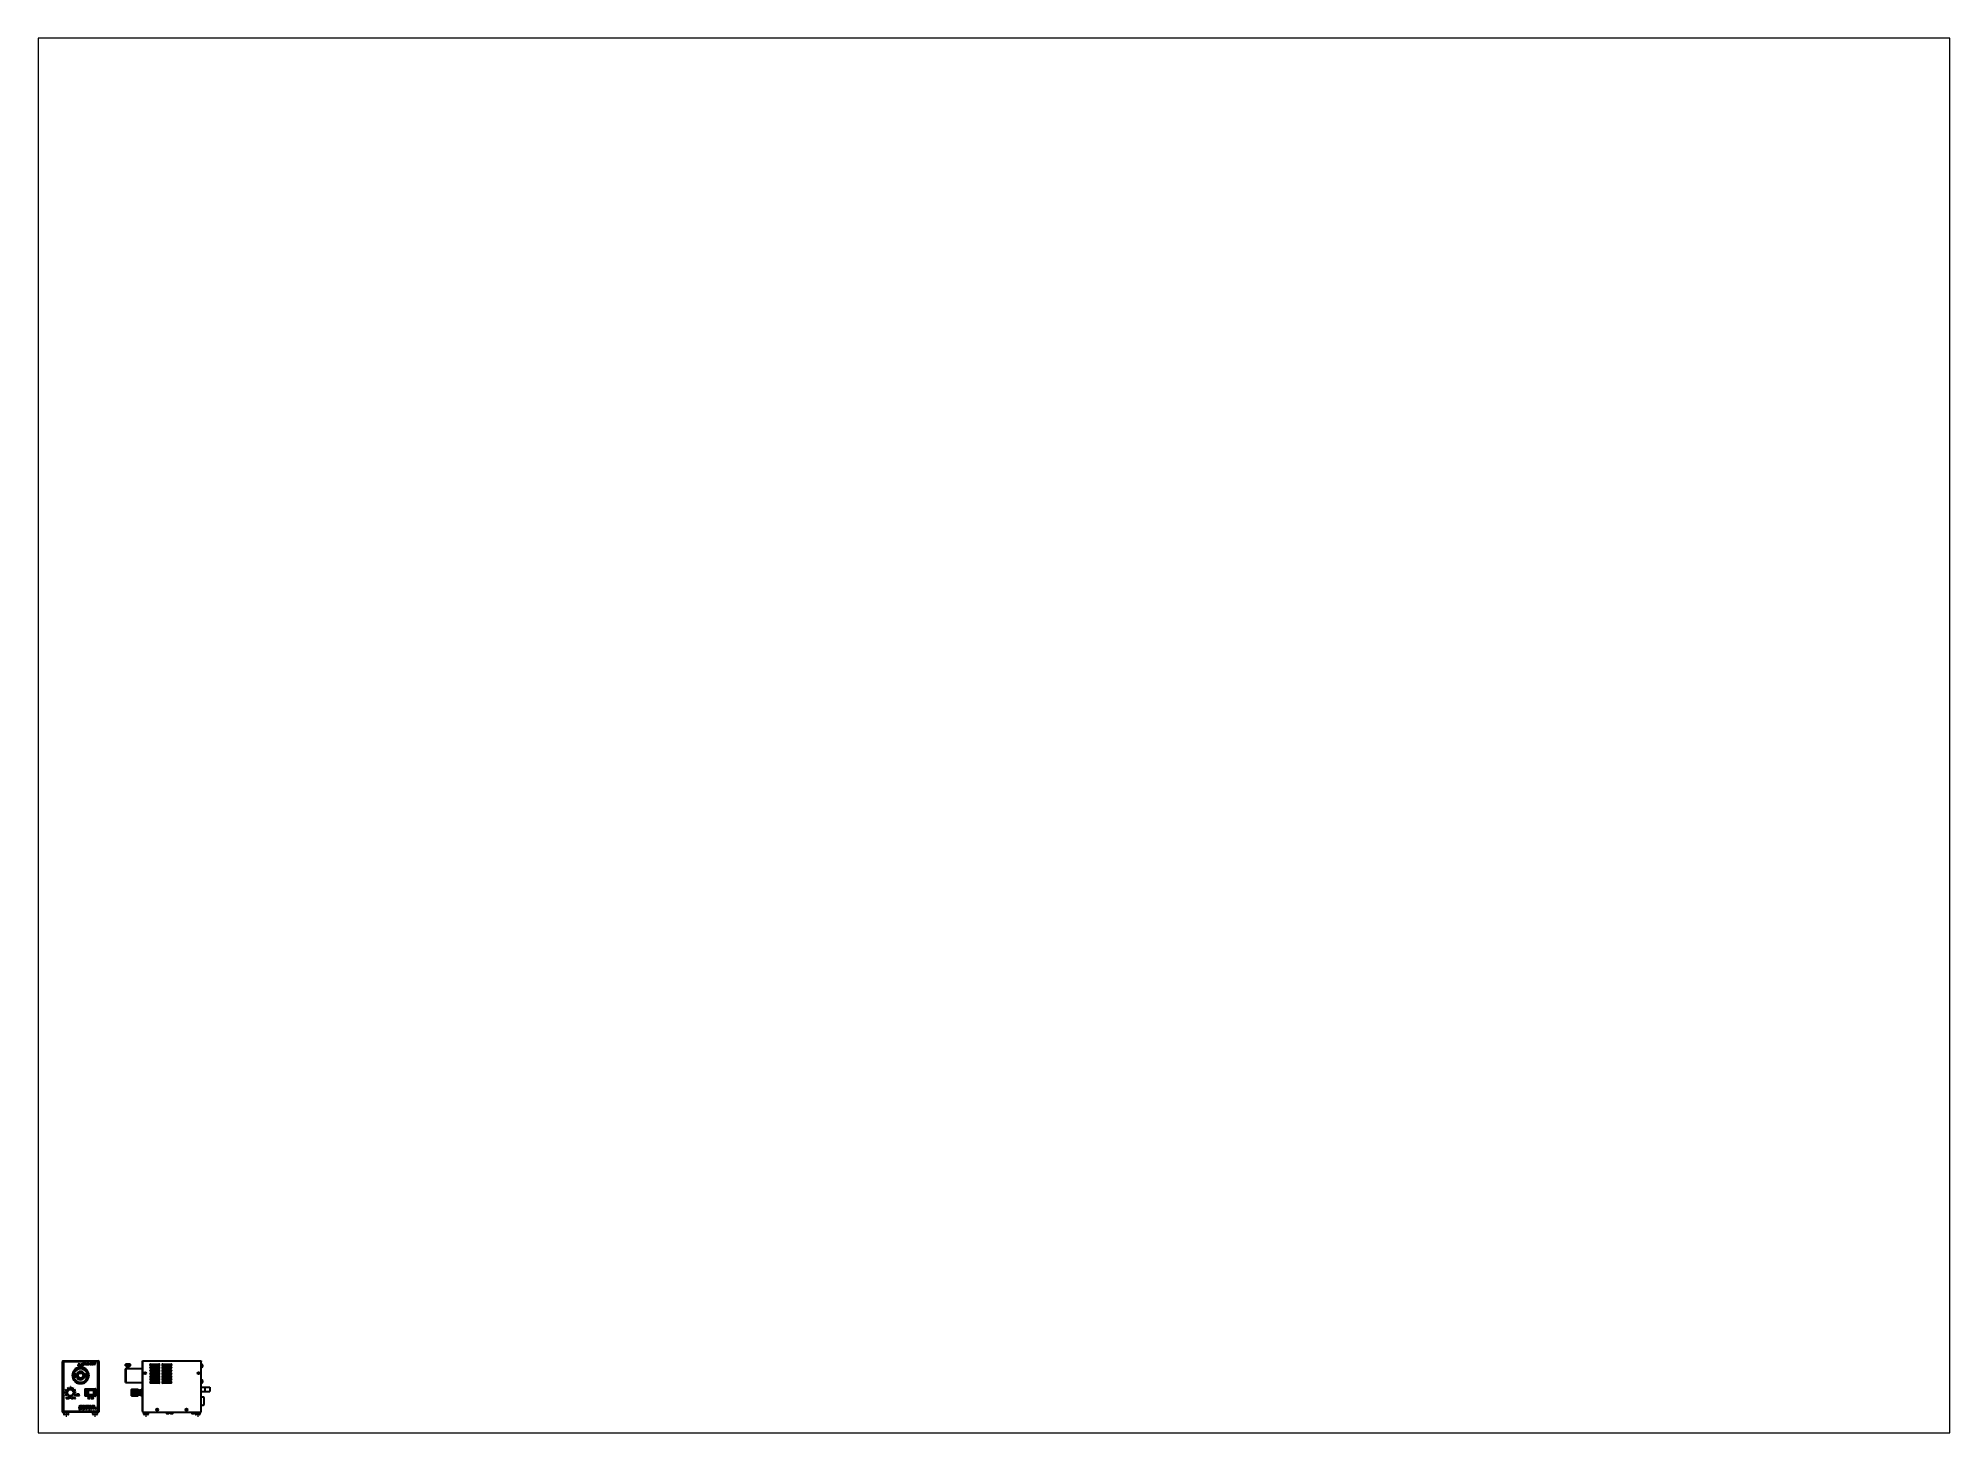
# Paper-space layout 'A3_1_10' of a CAD drawing. Header units: millimetres. Extents: x 0 to 392, y 0 to 286.
# The model-space entities are those that its viewports show. They can reach past a viewport. Long polylines and large blocks are cut down to what shows.
import ezdxf

# ---------------------------------------------------------------- set-up
doc = ezdxf.new("R2010")
doc.units = ezdxf.units.MM
doc.linetypes.add('CENTER', pattern=[2, 1.25, -0.25, 0.25, -0.25])
doc.layers.get('0').update_dxf_attribs({"lineweight": 30})
doc.layers.add('2KD_寸法１', color=7, linetype='Continuous', lineweight=15)
doc.layers.add('PINOFF', color=6, linetype='Continuous', lineweight=9, plot=False)

# ---------------------------------------------------------------- blocks, each defined once
blk = doc.blocks.new('A$C4C802745')
for p, q in [((-120, 0), (0, 0)), ((-120, -1.2), (-120, 0)), ((0, 0), (0, -1.2)), ((-155, -10), (-155, -8)), ((-154.9, -8), (-155, -8)), ((-155, -10), (-155, -8)), ((-155, -8), (-155, -8)), ((-155, -10), (-155, -8)), ((-155, -8), (-155, -8)), ((-155, -10), (-155, -8)), ((-155, -8), (-155, -8)), ((-155, -10), (-154.9, -10)), ((-155, -10), (-155, -10)), ((-155, -10), (-155, -10)), ((-155, -10), (-155, -10)), ((-154.5, -15.5), (-155, -16)), ((-155, -30), (-155, -16)), ((-155, -44), (-155, -30)), ((-154.9, -7.7), (-154.9, -7.7)), ((-154.9, -8), (-154.9, -7.7)), ((-154.9, -10), (-154.9, -8)), ((-154.9, -10), (-154.9, -8)), ((-154.9, -8), (-154.9, -8)), ((-154.9, -10), (-154.9, -8)), ((-154.9, -8), (-154.9, -8)), ((-154.9, -10), (-154.8, -10)), ((-154.9, -10), (-154.9, -10)), ((-154.9, -10), (-154.9, -10)), ((-154.8, -10), (-154.8, -8)), ((-154.8, -10), (-154.8, -8)), ((-154.8, -10), (-154.7, -10)), ((-154.8, -10), (-154.8, -10)), ((-154.7, -10), (-154.7, -7.7)), ((-154.7, -10), (-154.7, -8)), ((-154.7, -10), (-154.7, -8)), ((-154.7, -10), (-154.6, -10)), ((-154.7, -10), (-154.7, -10)), ((-154.7, -10), (-154.7, -10)), ((-154.6, -10), (-154.6, -7.7)), ((-154.6, -10), (-154.6, -8)), ((-154.6, -10), (-154.5, -10)), ((-154.6, -10), (-154.6, -10)), ((-154.5, -10), (-154.5, -7.7)), ((-154.5, -10), (-154.5, -7.7)), ((-154.5, -10), (-154.5, -8)), ((-154.5, -10), (-154.5, -8)), ((-154.5, -10), (-154.4, -10)), ((-154.5, -10), (-154.5, -10)), ((-154.5, -10), (-154.5, -10)), ((-154.5, -10), (-154.5, -10)), ((-154.5, -15.5), (-120.1, -15.5)), ((-152, -15.5), (-154.5, -15.5)), ((-154.5, -15.5), (-154.5, -44.5)), ((-154.4, -10), (-154.4, -7.7)), ((-154.4, -10), (-154.4, -8)), ((-154.4, -10), (-154.3, -10)), ((-154.4, -10), (-154.4, -10)), ((-154.3, -10), (-154.3, -7.7)), ((-154.3, -10), (-154.3, -8)), ((-154.3, -10), (-154.2, -10)), ((-154.3, -10), (-154.3, -10)), ((-154.2, -10), (-154.2, -7.7)), ((-154.2, -10), (-154.2, -8)), ((-154.2, -10), (-154.1, -10)), ((-154.2, -10), (-154.2, -10)), ((-154.1, -10), (-154.1, -7.7)), ((-154.1, -10), (-154.1, -8)), ((-154.1, -10), (-154, -10)), ((-154.1, -10), (-154.1, -10)), ((-154, -10), (-154, -7.7)), ((-154, -10), (-154, -8)), ((-154, -10), (-153.9, -10)), ((-154, -10), (-154, -10)), ((-153.9, -10), (-153.9, -7.7)), ((-153.9, -10), (-153.9, -8)), ((-153.9, -10), (-153.8, -10)), ((-153.9, -10), (-153.9, -10)), ((-153.8, -10), (-153.8, -7.7)), ((-153.8, -10), (-153.8, -8)), ((-153.8, -10), (-153.7, -10)), ((-153.8, -10), (-153.8, -10)), ((-153.7, -10), (-153.7, -7.7)), ((-153.7, -10), (-153.7, -8)), ((-153.7, -10), (-153.6, -10)), ((-153.7, -10), (-153.7, -10)), ((-153.6, -10), (-153.6, -7.7)), ((-153.6, -10), (-153.5, -10)), ((-153.5, -10), (-153.5, -7.7)), ((-153.5, -10), (-153.5, -8)), ((-153.5, -10), (-153.4, -10)), ((-153.5, -10), (-153.5, -10)), ((-153.4, -10), (-153.4, -8)), ((-153.4, -10), (-153.3, -10)), ((-153.3, -10), (-153.3, -7.7)), ((-153.3, -10), (-153.3, -8)), ((-153.3, -10), (-153.2, -10)), ((-153.3, -10), (-153.3, -10)), ((-153.2, -10), (-153.2, -7.7)), ((-153.2, -10), (-153.1, -10)), ((-153.1, -10), (-153.1, -7.7)), ((-153.1, -10), (-153.1, -8)), ((-153.1, -10), (-153, -10)), ((-153.1, -10), (-153.1, -10)), ((-153, -10), (-153, -8)), ((-153, -10), (-152.9, -10)), ((-152.9, -10), (-152.9, -7.7)), ((-152.9, -10), (-152.9, -8)), ((-152.9, -10), (-152.8, -10)), ((-152.9, -10), (-152.9, -10)), ((-152.8, -6), (-147.2, -6)), ((-152.8, -10), (-152.8, -7.7)), ((-152.8, -10), (-152.7, -10)), ((-152.7, -10), (-152.7, -8)), ((-152.7, -10), (-152.6, -10)), ((-152.6, -10), (-152.6, -7.7)), ((-152.6, -10), (-152.6, -8)), ((-152.6, -10), (-152.5, -10)), ((-152.6, -10), (-152.6, -10)), ((-152.5, -10), (-152.5, -7.7)), ((-152.5, -10), (-152.4, -10)), ((-152.4, -10), (-152.4, -8)), ((-152.4, -10), (-152.3, -10)), ((-152.3, -10), (-152.3, -7.7)), ((-152.3, -10), (-152.3, -8)), ((-152.3, -10), (-152.2, -10)), ((-152.3, -10), (-152.3, -10)), ((-152.2, -10), (-152.2, -7.7)), ((-152.2, -10), (-152.1, -10)), ((-152.1, -10), (-152.1, -8)), ((-152.1, -10), (-152, -10)), ((-152, -10), (-152, -7.7)), ((-152, -10), (-152, -8)), ((-152, -10), (-152, -15.5)), ((-152, -10), (-151.9, -10)), ((-152, -10), (-152, -10)), ((-151.9, -10), (-151.9, -7.7)), ((-151.9, -10), (-151.8, -10)), ((-151.8, -10), (-151.8, -8)), ((-151.8, -10), (-151.7, -10)), ((-151.7, -10), (-151.7, -7.7)), ((-151.7, -10), (-151.6, -10)), ((-151.6, -10), (-151.6, -8)), ((-151.6, -10), (-151.5, -10)), ((-151.5, -10), (-151.5, -7.7)), ((-151.5, -10), (-151.5, -8)), ((-151.5, -10), (-151.4, -10)), ((-151.5, -10), (-151.5, -10)), ((-151.4, -10), (-151.4, -7.7)), ((-151.4, -10), (-151.3, -10)), ((-151.3, -10), (-151.3, -8)), ((-151.3, -10), (-151.2, -10)), ((-151.2, -10), (-151.2, -7.7)), ((-151.2, -10), (-151.1, -10)), ((-151.1, -10), (-151.1, -8)), ((-151.1, -10), (-151, -10)), ((-151, -10), (-151, -7.7)), ((-151, -10), (-151, -8)), ((-151, -10), (-150.9, -10)), ((-151, -10), (-151, -10)), ((-150.9, -10), (-150.9, -7.7)), ((-150.9, -10), (-150.8, -10)), ((-150.8, -10), (-150.8, -8)), ((-150.8, -10), (-150.7, -10)), ((-150.7, -10), (-150.7, -7.7)), ((-150.7, -10), (-150.6, -10)), ((-150.6, -10), (-150.6, -8)), ((-150.6, -10), (-150.5, -10)), ((-150.5, -10), (-150.5, -7.7)), ((-150.5, -10), (-150.4, -10)), ((-150.4, -10), (-150.4, -8)), ((-150.4, -10), (-150.3, -10)), ((-150.3, -10), (-150.3, -7.7)), ((-150.3, -10), (-150.3, -8)), ((-150.3, -10), (-150.2, -10)), ((-150.3, -10), (-150.3, -10)), ((-150.2, -10), (-150.2, -7.7)), ((-150.2, -10), (-150.1, -10)), ((-150.1, -10), (-150.1, -8)), ((-150.1, -10), (-150, -10)), ((-150, -10), (-150, -7.7)), ((-150, -10), (-149.9, -10)), ((-149.9, -10), (-149.9, -8)), ((-149.9, -10), (-149.8, -10)), ((-149.8, -10), (-149.8, -7.7)), ((-149.8, -10), (-149.7, -10)), ((-149.7, -10), (-149.7, -7.7)), ((-149.7, -10), (-149.7, -8)), ((-149.7, -10), (-149.7, -10)), ((-149.7, -10), (-149.6, -10)), ((-149.6, -10), (-149.6, -8)), ((-149.6, -10), (-149.5, -10)), ((-149.5, -10), (-149.5, -7.7)), ((-149.5, -10), (-149.4, -10)), ((-149.4, -10), (-149.4, -8)), ((-149.4, -10), (-149.3, -10)), ((-149.3, -10), (-149.3, -7.7)), ((-149.3, -10), (-149.2, -10)), ((-149.2, -10), (-149.2, -8)), ((-149.2, -10), (-149.1, -10)), ((-149.1, -10), (-149.1, -7.7)), ((-149.1, -10), (-149, -10)), ((-149, -10), (-149, -7.7)), ((-149, -10), (-149, -8)), ((-149, -10), (-149, -10)), ((-149, -10), (-148.9, -10)), ((-148.9, -10), (-148.9, -8)), ((-148.9, -10), (-148.8, -10)), ((-148.8, -10), (-148.8, -7.7)), ((-148.8, -10), (-148.7, -10)), ((-148.7, -10), (-148.7, -8)), ((-148.7, -10), (-148.6, -10)), ((-148.6, -10), (-148.6, -7.7)), ((-148.6, -10), (-148.5, -10)), ((-148.5, -10), (-148.5, -7.7)), ((-148.5, -10), (-148.5, -8)), ((-148.5, -10), (-148.5, -10)), ((-148.5, -10), (-148.4, -10)), ((-148.4, -10), (-148.4, -8)), ((-148.4, -10), (-148.3, -10)), ((-148.3, -10), (-148.3, -7.7)), ((-148.3, -10), (-148.2, -10)), ((-148.2, -10), (-148.2, -8)), ((-148.2, -10), (-148.1, -10)), ((-148.1, -10), (-148.1, -7.7)), ((-148.1, -10), (-148, -10)), ((-148, -10), (-148, -7.7)), ((-148, -10), (-148, -8)), ((-148, -15.5), (-148, -10)), ((-148, -10), (-148, -10)), ((-148, -10), (-147.9, -10)), ((-147.9, -10), (-147.9, -8)), ((-147.9, -10), (-147.8, -10)), ((-147.8, -10), (-147.8, -7.7)), ((-147.8, -10), (-147.7, -10)), ((-147.7, -10), (-147.7, -7.7)), ((-147.7, -10), (-147.7, -8)), ((-147.7, -10), (-147.7, -10)), ((-147.7, -10), (-147.6, -10)), ((-147.6, -10), (-147.6, -8)), ((-147.6, -10), (-147.5, -10)), ((-147.5, -10), (-147.5, -7.7)), ((-147.5, -10), (-147.4, -10)), ((-147.4, -10), (-147.4, -7.7)), ((-147.4, -10), (-147.4, -8)), ((-147.4, -10), (-147.4, -10)), ((-147.4, -10), (-147.3, -10)), ((-147.3, -10), (-147.3, -8)), ((-147.3, -10), (-147.2, -10)), ((-147.2, -10), (-147.2, -7.7)), ((-147.2, -10), (-147.1, -10)), ((-147.1, -10), (-147.1, -7.7)), ((-147.1, -10), (-147.1, -8)), ((-147.1, -10), (-147.1, -10)), ((-147.1, -10), (-147, -10)), ((-147, -10), (-147, -8)), ((-147, -10), (-146.9, -10)), ((-146.9, -10), (-146.9, -7.7)), ((-146.9, -10), (-146.9, -8)), ((-146.9, -10), (-146.9, -10)), ((-146.9, -10), (-146.8, -10)), ((-146.8, -10), (-146.8, -7.7)), ((-146.8, -10), (-146.7, -10)), ((-146.7, -10), (-146.7, -7.7)), ((-146.7, -10), (-146.7, -8)), ((-146.7, -10), (-146.7, -10)), ((-146.7, -10), (-146.6, -10)), ((-146.6, -10), (-146.6, -8)), ((-146.6, -10), (-146.5, -10)), ((-146.5, -10), (-146.5, -7.7)), ((-146.5, -10), (-146.5, -8)), ((-146.5, -10), (-146.5, -10)), ((-146.5, -10), (-146.4, -10)), ((-146.4, -10), (-146.4, -7.7)), ((-146.4, -10), (-146.3, -10)), ((-146.3, -10), (-146.3, -7.7)), ((-146.3, -10), (-146.3, -8)), ((-146.3, -10), (-146.3, -10)), ((-146.3, -10), (-146.2, -10)), ((-146.2, -10), (-146.2, -7.7)), ((-146.2, -10), (-146.2, -8)), ((-146.2, -10), (-146.2, -10)), ((-146.2, -10), (-146.1, -10)), ((-146.1, -10), (-146.1, -7.7)), ((-146.1, -10), (-146.1, -8)), ((-146.1, -10), (-146.1, -10)), ((-146.1, -10), (-146, -10)), ((-146, -10), (-146, -7.7)), ((-146, -10), (-146, -8)), ((-146, -10), (-146, -10)), ((-146, -10), (-145.9, -10)), ((-145.9, -10), (-145.9, -7.7)), ((-145.9, -10), (-145.9, -8)), ((-145.9, -10), (-145.9, -10)), ((-145.9, -10), (-145.8, -10)), ((-145.8, -10), (-145.8, -7.7)), ((-145.8, -10), (-145.8, -8)), ((-145.8, -10), (-145.8, -10)), ((-145.8, -10), (-145.7, -10)), ((-145.7, -10), (-145.7, -7.7)), ((-145.7, -10), (-145.7, -8)), ((-145.7, -10), (-145.7, -10)), ((-145.7, -10), (-145.6, -10)), ((-145.6, -10), (-145.6, -7.7)), ((-145.6, -10), (-145.6, -8)), ((-145.6, -10), (-145.6, -10)), ((-145.6, -10), (-145.5, -10)), ((-145.5, -10), (-145.5, -7.7)), ((-145.5, -10), (-145.5, -7.7)), ((-145.5, -10), (-145.5, -8)), ((-145.5, -10), (-145.5, -8)), ((-145.5, -10), (-145.5, -10)), ((-145.5, -10), (-145.5, -10)), ((-145.5, -10), (-145.5, -10)), ((-145.5, -10), (-145.4, -10)), ((-145.4, -10), (-145.4, -7.7)), ((-145.4, -10), (-145.4, -8)), ((-145.4, -10), (-145.4, -10)), ((-145.4, -10), (-145.3, -10)), ((-145.3, -10), (-145.3, -7.7)), ((-145.3, -10), (-145.3, -8)), ((-145.3, -10), (-145.3, -8)), ((-145.3, -10), (-145.3, -10)), ((-145.3, -10), (-145.3, -10)), ((-145.3, -10), (-145.2, -10)), ((-145.2, -10), (-145.2, -8)), ((-145.2, -10), (-145.2, -8)), ((-145.2, -10), (-145.2, -10)), ((-145.2, -10), (-145.1, -10)), ((-145.1, -7.7), (-145.1, -7.7)), ((-145.1, -7.7), (-145.1, -8)), ((-145.1, -10), (-145.1, -8)), ((-145.1, -8), (-145.1, -8)), ((-145.1, -10), (-145.1, -8)), ((-145.1, -10), (-145.1, -8)), ((-145.1, -8), (-145.1, -8)), ((-145, -8), (-145.1, -8)), ((-145.1, -10), (-145.1, -10)), ((-145.1, -10), (-145.1, -10)), ((-145.1, -10), (-145, -10)), ((-145, -10), (-145, -8)), ((-145, -10), (-145, -8)), ((-145, -8), (-145, -8)), ((-145, -10), (-145, -8)), ((-145, -8), (-145, -8)), ((-145, -10), (-145, -8)), ((-145, -8), (-145, -8)), ((-145, -10), (-145, -10)), ((-145, -10), (-145, -10)), ((-145, -10), (-145, -10)), ((-120.1, -2.1), (-120, -2.1)), ((-120.1, -102.1), (-120.1, -3.1)), ((-120, -1.2), (-120, -105)), ((-115.7, -24.8), (-116.2, -24.8)), ((-116.2, -24.8), (-116.2, -25.2)), ((-116.2, -25.2), (-115.7, -25.2)), ((-114.7, -23.8), (-115.2, -23.8)), ((-115.2, -23.8), (-115.2, -24.2)), ((-115.2, -25.8), (-115.2, -26.2)), ((-115.2, -26.2), (-114.7, -26.2)), ((-114.7, -24.2), (-114.7, -23.8)), ((-114.7, -26.2), (-114.7, -25.8)), ((-113.7, -24.8), (-114.2, -24.8)), ((-114.2, -25.2), (-113.7, -25.2)), ((-113.7, -25.2), (-113.7, -24.8)), ((-103.5, -6.5), (-86.5, -6.5)), ((-86.5, -9.5), (-103.5, -9.5)), ((-103.5, -12.5), (-86.5, -12.5)), ((-86.5, -15.5), (-103.5, -15.5)), ((-103.5, -18.5), (-86.5, -18.5)), ((-86.5, -21.5), (-103.5, -21.5)), ((-103.5, -24.5), (-86.5, -24.5)), ((-86.5, -27.5), (-103.5, -27.5)), ((-103.5, -30.5), (-86.5, -30.5)), ((-86.5, -33.5), (-103.5, -33.5)), ((-103.5, -36.5), (-86.5, -36.5)), ((-78.5, -6.5), (-61.5, -6.5)), ((-61.5, -9.5), (-78.5, -9.5)), ((-78.5, -12.5), (-61.5, -12.5)), ((-61.5, -15.5), (-78.5, -15.5)), ((-78.5, -18.5), (-61.5, -18.5)), ((-61.5, -21.5), (-78.5, -21.5)), ((-78.5, -24.5), (-61.5, -24.5)), ((-61.5, -27.5), (-78.5, -27.5)), ((-78.5, -30.5), (-61.5, -30.5)), ((-61.5, -33.5), (-78.5, -33.5)), ((-78.5, -36.5), (-61.5, -36.5)), ((-5.8, -24.8), (-6.2, -24.8)), ((-6.2, -24.8), (-6.2, -25.2)), ((-6.2, -25.2), (-5.8, -25.2)), ((-4.8, -23.8), (-5.3, -23.8)), ((-5.3, -23.8), (-5.3, -24.2)), ((-5.3, -25.8), (-5.3, -26.2)), ((-5.3, -26.2), (-4.8, -26.2)), ((-4.8, -24.2), (-4.8, -23.8)), ((-4.8, -26.2), (-4.8, -25.8)), ((-3.8, -24.8), (-4.3, -24.8)), ((-4.3, -25.2), (-3.8, -25.2)), ((-3.8, -25.2), (-3.8, -24.8)), ((0, -105), (0, -1.2)), ((0.5, -6), (0, -6)), ((0, -14), (0.5, -14)), ((0.5, -38), (0, -38)), ((0.5, -6), (0.5, -14)), ((1.2, -7.2), (0.5, -7.2)), ((0.5, -12.8), (1.2, -12.8)), ((0.5, -38), (0.5, -46)), ((1.7, -7.2), (1.2, -7.2)), ((1.2, -7.2), (1.2, -12.8)), ((1.2, -12.8), (1.7, -12.8)), ((3.2, -8.6), (3.2, -8.6)), ((3.2, -8.6), (3.2, -8.7)), ((3.2, -8.7), (3.2, -9.6)), ((3.2, -9.6), (3.2, -9.6)), ((3.2, -9.6), (3.2, -9.6)), ((3.2, -10.4), (3.2, -10.4)), ((3.2, -10.4), (3.2, -11.3)), ((3.2, -10.4), (3.2, -10.4)), ((3.2, -11.3), (3.2, -11.4)), ((-155, -44), (-154.5, -44.5)), ((-154.5, -44.5), (-120.1, -44.5)), ((-142.4, -58.4), (-142.5, -58.4)), ((-142.5, -71.6), (-142.5, -58.4)), ((-142.5, -71.6), (-142.4, -71.7)), ((-142.2, -58.2), (-142.4, -58.4)), ((-142.4, -58.4), (-142.2, -58.2)), ((-142.2, -58.2), (-142.4, -58.4)), ((-142.4, -58.4), (-142.2, -58.2)), ((-142.2, -58.2), (-142.4, -58.4)), ((-142.4, -58.4), (-142.2, -58.2)), ((-142.2, -58.2), (-142.4, -58.4)), ((-142.4, -58.4), (-142.2, -58.2)), ((-142.2, -58.2), (-142.4, -58.4)), ((-142.4, -58.5), (-142.2, -58.2)), ((-142.2, -58.3), (-142.4, -58.5)), ((-142.4, -58.5), (-142.2, -58.3)), ((-142.2, -58.3), (-142.4, -58.5)), ((-142.4, -58.5), (-142.2, -58.3)), ((-142.2, -58.4), (-142.4, -58.5)), ((-142.4, -58.6), (-142.2, -58.4)), ((-142.2, -58.4), (-142.4, -58.6)), ((-142.4, -58.7), (-142.2, -58.4)), ((-142.2, -58.5), (-142.4, -58.7)), ((-142.4, -58.8), (-142.2, -58.5)), ((-142.2, -58.6), (-142.4, -58.8)), ((-142.4, -58.8), (-142.2, -58.6)), ((-142.2, -58.7), (-142.4, -58.8)), ((-142.4, -58.9), (-142.2, -58.7)), ((-142.2, -58.8), (-142.4, -58.9)), ((-142.4, -59), (-142.2, -58.8)), ((-142.2, -58.9), (-142.4, -59)), ((-142.4, -59.1), (-142.2, -58.9)), ((-142.2, -59), (-142.4, -59.1)), ((-142.4, -59.2), (-142.2, -59)), ((-142.2, -59.1), (-142.4, -59.2)), ((-142.4, -59.4), (-142.2, -59.1)), ((-142.2, -59.3), (-142.4, -59.4)), ((-142.4, -59.5), (-142.2, -59.3)), ((-142.2, -59.4), (-142.4, -59.5)), ((-142.4, -59.6), (-142.2, -59.4)), ((-142.2, -59.5), (-142.4, -59.6)), ((-142.4, -59.8), (-142.2, -59.5)), ((-142.2, -59.7), (-142.4, -59.8)), ((-142.4, -59.9), (-142.2, -59.7)), ((-142.2, -59.8), (-142.4, -59.9)), ((-142.4, -60.1), (-142.2, -59.8)), ((-142.2, -60), (-142.4, -60.1)), ((-142.4, -60.2), (-142.2, -60)), ((-142.2, -60.2), (-142.4, -60.2)), ((-142.4, -60.4), (-142.2, -60.2)), ((-142.2, -60.3), (-142.4, -60.4)), ((-142.4, -60.6), (-142.2, -60.3)), ((-142.2, -60.5), (-142.4, -60.6)), ((-142.4, -60.7), (-142.2, -60.5)), ((-142.2, -60.7), (-142.4, -60.7)), ((-142.4, -60.9), (-142.2, -60.7)), ((-142.2, -60.9), (-142.4, -60.9)), ((-142.4, -61.1), (-142.2, -60.9)), ((-142.2, -61.1), (-142.4, -61.1)), ((-142.4, -61.3), (-142.2, -61.1)), ((-142.2, -61.3), (-142.4, -61.3)), ((-142.4, -61.5), (-142.2, -61.3)), ((-142.2, -61.5), (-142.4, -61.5)), ((-142.4, -61.7), (-142.2, -61.5)), ((-142.2, -61.7), (-142.4, -61.7)), ((-142.4, -61.9), (-142.2, -61.7)), ((-142.4, -61.7), (-129.1, -61.7)), ((-142.2, -61.9), (-142.4, -61.9)), ((-142.4, -62.1), (-142.2, -61.9)), ((-142.4, -61.9), (-129.1, -61.9)), ((-142.2, -62.1), (-142.4, -62.1)), ((-142.4, -62.3), (-142.2, -62.1)), ((-142.4, -62.1), (-129.1, -62.1)), ((-142.2, -62.3), (-142.4, -62.3)), ((-142.4, -62.5), (-142.2, -62.3)), ((-142.4, -62.3), (-129.1, -62.3)), ((-142.2, -62.5), (-142.4, -62.5)), ((-142.4, -62.7), (-142.2, -62.5)), ((-142.4, -62.5), (-129.1, -62.5)), ((-142.2, -62.8), (-142.4, -62.7)), ((-142.4, -62.7), (-129.1, -62.7)), ((-142.4, -62.9), (-142.2, -62.8)), ((-142.2, -63), (-142.4, -62.9)), ((-142.4, -62.9), (-129.1, -62.9)), ((-142.4, -63.2), (-142.2, -63)), ((-142.2, -63.2), (-142.4, -63.2)), ((-142.4, -63.4), (-142.2, -63.2)), ((-142.4, -63.2), (-129.1, -63.2)), ((-142.2, -63.5), (-142.4, -63.4)), ((-142.4, -63.4), (-129.1, -63.4)), ((-142.4, -63.6), (-142.2, -63.5)), ((-142.2, -63.7), (-142.4, -63.6)), ((-142.4, -63.6), (-129.1, -63.6)), ((-142.4, -63.8), (-142.2, -63.7)), ((-142.2, -63.9), (-142.4, -63.8)), ((-142.4, -63.8), (-129.1, -63.8)), ((-142.4, -64.1), (-142.2, -63.9)), ((-142.2, -64.2), (-142.4, -64.1)), ((-142.4, -64.1), (-129.1, -64.1)), ((-142.4, -64.3), (-142.2, -64.2)), ((-142.2, -64.4), (-142.4, -64.3)), ((-142.4, -64.3), (-129.1, -64.3)), ((-142.4, -64.5), (-142.2, -64.4)), ((-142.2, -64.6), (-142.4, -64.5)), ((-142.4, -64.5), (-129.1, -64.5)), ((-142.4, -64.8), (-142.2, -64.6)), ((-142.2, -64.9), (-142.4, -64.8)), ((-142.4, -64.8), (-129.1, -64.8)), ((-142.4, -65), (-142.2, -64.9)), ((-142.2, -65.1), (-142.4, -65)), ((-142.4, -65), (-129.1, -65)), ((-142.4, -65.2), (-142.2, -65.1)), ((-142.4, -65.2), (-129.1, -65.2)), ((-142.2, -65.4), (-142.4, -65.2)), ((-142.4, -65.5), (-142.2, -65.4)), ((-142.2, -65.6), (-142.4, -65.5)), ((-142.4, -65.5), (-129.1, -65.5)), ((-142.4, -65.7), (-142.2, -65.6)), ((-142.2, -65.8), (-142.4, -65.7)), ((-142.4, -65.7), (-129.1, -65.7)), ((-142.4, -65.9), (-142.2, -65.8)), ((-142.2, -66.1), (-142.4, -65.9)), ((-142.4, -65.9), (-129.1, -65.9)), ((-142.4, -66.2), (-142.2, -66.1)), ((-142.2, -66.3), (-142.4, -66.2)), ((-142.4, -66.2), (-129.1, -66.2)), ((-142.4, -66.4), (-142.2, -66.3)), ((-142.2, -66.5), (-142.4, -66.4)), ((-142.4, -66.4), (-129.1, -66.4)), ((-142.4, -66.6), (-142.2, -66.5)), ((-142.2, -66.8), (-142.4, -66.6)), ((-142.4, -66.6), (-129.1, -66.6)), ((-142.4, -66.8), (-142.2, -66.8)), ((-142.2, -67), (-142.4, -66.8)), ((-142.4, -66.8), (-129.1, -66.8)), ((-142.4, -67.1), (-142.2, -67)), ((-142.2, -67.2), (-142.4, -67.1)), ((-142.4, -67.1), (-129.1, -67.1)), ((-142.4, -67.3), (-142.2, -67.2)), ((-142.2, -67.5), (-142.4, -67.3)), ((-142.4, -67.3), (-129.1, -67.3)), ((-142.4, -67.5), (-142.2, -67.5)), ((-142.2, -67.7), (-142.4, -67.5)), ((-142.4, -67.5), (-129.1, -67.5)), ((-142.4, -67.7), (-142.2, -67.7)), ((-142.2, -67.9), (-142.4, -67.7)), ((-142.4, -67.7), (-129.1, -67.7)), ((-142.4, -67.9), (-142.2, -67.9)), ((-142.2, -68.1), (-142.4, -67.9)), ((-142.4, -67.9), (-129.1, -67.9)), ((-142.4, -68.1), (-142.2, -68.1)), ((-142.2, -68.3), (-142.4, -68.1)), ((-142.4, -68.1), (-129.1, -68.1)), ((-142.4, -68.3), (-142.2, -68.3)), ((-142.2, -68.5), (-142.4, -68.3)), ((-142.4, -68.3), (-129.1, -68.3)), ((-142.4, -68.5), (-142.2, -68.5)), ((-142.2, -68.7), (-142.4, -68.5)), ((-142.4, -68.7), (-142.2, -68.7)), ((-142.2, -68.9), (-142.4, -68.7)), ((-142.4, -68.9), (-142.2, -68.9)), ((-142.2, -69.1), (-142.4, -68.9)), ((-142.4, -69.1), (-142.2, -69.1)), ((-142.2, -69.3), (-142.4, -69.1)), ((-142.4, -69.3), (-142.2, -69.3)), ((-142.2, -69.5), (-142.4, -69.3)), ((-142.4, -69.4), (-142.2, -69.5)), ((-142.2, -69.7), (-142.4, -69.4)), ((-142.4, -69.6), (-142.2, -69.7)), ((-142.2, -69.8), (-142.4, -69.6)), ((-142.4, -69.8), (-142.2, -69.8)), ((-142.2, -70), (-142.4, -69.8)), ((-142.4, -69.9), (-142.2, -70)), ((-142.2, -70.2), (-142.4, -69.9)), ((-142.4, -70.1), (-142.2, -70.2)), ((-142.2, -70.3), (-142.4, -70.1)), ((-142.4, -70.2), (-142.2, -70.3)), ((-142.2, -70.5), (-142.4, -70.2)), ((-142.4, -70.4), (-142.2, -70.5)), ((-142.2, -70.6), (-142.4, -70.4)), ((-142.4, -70.5), (-142.2, -70.6)), ((-142.2, -70.7), (-142.4, -70.5)), ((-142.4, -70.6), (-142.2, -70.7)), ((-142.2, -70.9), (-142.4, -70.6)), ((-142.4, -70.8), (-142.2, -70.9)), ((-142.2, -71), (-142.4, -70.8)), ((-142.4, -70.9), (-142.2, -71)), ((-142.2, -71.1), (-142.4, -70.9)), ((-142.4, -71), (-142.2, -71.1)), ((-142.2, -71.2), (-142.4, -71)), ((-142.4, -71.1), (-142.2, -71.2)), ((-142.2, -71.3), (-142.4, -71.1)), ((-142.4, -71.2), (-142.2, -71.3)), ((-142.2, -71.4), (-142.4, -71.2)), ((-142.4, -71.2), (-142.2, -71.4)), ((-142.2, -71.5), (-142.4, -71.2)), ((-142.4, -71.3), (-142.2, -71.5)), ((-142.2, -71.6), (-142.4, -71.3)), ((-142.4, -71.4), (-142.2, -71.6)), ((-142.2, -71.6), (-142.4, -71.4)), ((-142.4, -71.5), (-142.2, -71.6)), ((-142.2, -71.7), (-142.4, -71.5)), ((-142.4, -71.5), (-142.2, -71.7)), ((-142.2, -71.7), (-142.4, -71.5)), ((-142.4, -71.5), (-142.2, -71.7)), ((-142.2, -71.8), (-142.4, -71.5)), ((-142.4, -71.6), (-142.2, -71.8)), ((-142.2, -71.8), (-142.4, -71.6)), ((-142.4, -71.6), (-142.2, -71.8)), ((-142.2, -71.8), (-142.4, -71.6)), ((-142.4, -71.6), (-142.2, -71.8)), ((-142.2, -71.8), (-142.4, -71.6)), ((-142.4, -71.6), (-142.2, -71.8)), ((-142.2, -71.8), (-142.4, -71.6)), ((-142.4, -71.7), (-142.2, -71.8)), ((-142.2, -58.2), (-129.3, -58.2)), ((-142.2, -58.2), (-134.6, -58.2)), ((-142.2, -58.2), (-134.8, -58.2)), ((-142.2, -58.2), (-134.9, -58.2)), ((-142.2, -58.2), (-135, -58.2)), ((-142.2, -58.3), (-129.3, -58.3)), ((-142.2, -58.3), (-129.3, -58.3)), ((-142.2, -58.4), (-129.3, -58.4)), ((-142.2, -58.4), (-129.3, -58.4)), ((-142.2, -58.5), (-129.3, -58.5)), ((-142.2, -58.6), (-129.3, -58.6)), ((-142.2, -58.7), (-129.3, -58.7)), ((-142.2, -58.8), (-129.3, -58.8)), ((-142.2, -58.9), (-129.3, -58.9)), ((-142.2, -59), (-129.3, -59)), ((-142.2, -59.1), (-129.3, -59.1)), ((-142.2, -59.3), (-129.3, -59.3)), ((-142.2, -59.4), (-129.3, -59.4)), ((-142.2, -59.5), (-129.3, -59.5)), ((-142.2, -59.7), (-129.3, -59.7)), ((-142.2, -59.8), (-129.3, -59.8)), ((-142.2, -60), (-129.3, -60)), ((-142.2, -60.2), (-129.3, -60.2)), ((-142.2, -60.3), (-129.3, -60.3)), ((-142.2, -60.5), (-129.3, -60.5)), ((-142.2, -60.7), (-129.3, -60.7)), ((-142.2, -60.9), (-129.3, -60.9)), ((-142.2, -61.1), (-129.3, -61.1)), ((-142.2, -61.3), (-129.3, -61.3)), ((-142.2, -61.5), (-129.3, -61.5)), ((-142.2, -61.7), (-129.3, -61.7)), ((-142.2, -61.9), (-129.3, -61.9)), ((-142.2, -62.1), (-129.3, -62.1)), ((-142.2, -62.3), (-129.3, -62.3)), ((-142.2, -62.5), (-129.3, -62.5)), ((-142.2, -62.8), (-129.3, -62.8)), ((-142.2, -63), (-129.3, -63)), ((-142.2, -63.2), (-129.3, -63.2)), ((-142.2, -63.5), (-129.3, -63.5)), ((-142.2, -63.7), (-129.3, -63.7)), ((-142.2, -63.9), (-129.3, -63.9)), ((-142.2, -64.2), (-129.3, -64.2)), ((-142.2, -64.4), (-129.3, -64.4)), ((-142.2, -64.6), (-129.3, -64.6)), ((-142.2, -64.9), (-129.3, -64.9)), ((-142.2, -65.1), (-129.3, -65.1)), ((-142.2, -65.4), (-129.3, -65.4)), ((-142.2, -65.6), (-129.3, -65.6)), ((-142.2, -65.8), (-129.3, -65.8)), ((-142.2, -66.1), (-129.3, -66.1)), ((-142.2, -66.3), (-129.3, -66.3)), ((-142.2, -66.5), (-129.3, -66.5)), ((-142.2, -66.8), (-129.3, -66.8)), ((-142.2, -67), (-129.3, -67)), ((-142.2, -67.2), (-129.3, -67.2)), ((-142.2, -67.5), (-129.3, -67.5)), ((-142.2, -67.7), (-129.3, -67.7)), ((-142.2, -67.9), (-129.3, -67.9)), ((-142.2, -68.1), (-129.3, -68.1)), ((-142.2, -68.3), (-129.3, -68.3)), ((-142.2, -68.5), (-129.3, -68.5)), ((-142.2, -68.7), (-129.3, -68.7)), ((-142.2, -68.9), (-129.3, -68.9)), ((-142.2, -69.1), (-129.3, -69.1)), ((-142.2, -69.3), (-129.3, -69.3)), ((-142.2, -69.5), (-129.3, -69.5)), ((-142.2, -69.7), (-129.3, -69.7)), ((-142.2, -69.8), (-129.3, -69.8)), ((-142.2, -70), (-129.3, -70)), ((-142.2, -70.2), (-129.3, -70.2)), ((-142.2, -70.3), (-129.3, -70.3)), ((-142.2, -70.5), (-129.3, -70.5)), ((-142.2, -70.6), (-129.3, -70.6)), ((-142.2, -70.7), (-129.3, -70.7)), ((-142.2, -70.9), (-129.3, -70.9)), ((-142.2, -71), (-129.3, -71)), ((-142.2, -71.1), (-129.3, -71.1)), ((-142.2, -71.2), (-129.3, -71.2)), ((-142.2, -71.3), (-129.3, -71.3)), ((-142.2, -71.4), (-129.3, -71.4)), ((-142.2, -71.5), (-129.3, -71.5)), ((-142.2, -71.6), (-129.3, -71.6)), ((-142.2, -71.6), (-129.3, -71.6)), ((-142.2, -71.7), (-129.3, -71.7)), ((-142.2, -71.7), (-129.3, -71.7)), ((-142.2, -71.8), (-129.3, -71.8)), ((-142.2, -71.8), (-129.3, -71.8)), ((-142.2, -71.8), (-129.3, -71.8)), ((-142.2, -71.8), (-129.3, -71.8)), ((-142.2, -71.8), (-129.3, -71.8)), ((-133.4, -58.2), (-129.3, -58.2)), ((-133.1, -58.2), (-129.3, -58.2)), ((-133, -58.2), (-129.3, -58.2)), ((-132.9, -58.2), (-129.3, -58.2)), ((-129.3, -58.2), (-129.1, -58.5)), ((-129.1, -58.4), (-129.3, -58.2)), ((-129.3, -58.2), (-129.1, -58.4)), ((-129.1, -58.4), (-129.3, -58.2)), ((-129.3, -58.2), (-129.1, -58.4)), ((-129.1, -58.4), (-129.3, -58.2)), ((-129.3, -58.2), (-129.1, -58.4)), ((-129.1, -58.4), (-129.3, -58.2)), ((-129.3, -58.2), (-129.1, -58.4)), ((-129.1, -58.4), (-129.3, -58.2)), ((-129.3, -58.3), (-129.1, -58.5)), ((-129.1, -58.5), (-129.3, -58.3)), ((-129.3, -58.3), (-129.1, -58.5)), ((-129.1, -58.5), (-129.3, -58.3)), ((-129.3, -58.4), (-129.1, -58.7)), ((-129.1, -58.6), (-129.3, -58.4)), ((-129.3, -58.4), (-129.1, -58.6)), ((-129.1, -58.5), (-129.3, -58.4)), ((-129.3, -58.5), (-129.1, -58.8)), ((-129.1, -58.7), (-129.3, -58.5)), ((-129.3, -58.6), (-129.1, -58.8)), ((-129.1, -58.8), (-129.3, -58.6)), ((-129.3, -58.7), (-129.1, -58.9)), ((-129.1, -58.8), (-129.3, -58.7)), ((-129.3, -58.8), (-129.1, -59)), ((-129.1, -58.9), (-129.3, -58.8)), ((-129.3, -58.9), (-129.1, -59.1)), ((-129.1, -59), (-129.3, -58.9)), ((-129.3, -59), (-129.1, -59.2)), ((-129.1, -59.1), (-129.3, -59)), ((-129.3, -59.1), (-129.1, -59.4)), ((-129.1, -59.2), (-129.3, -59.1)), ((-129.3, -59.3), (-129.1, -59.5)), ((-129.1, -59.4), (-129.3, -59.3)), ((-129.3, -59.4), (-129.1, -59.6)), ((-129.1, -59.5), (-129.3, -59.4)), ((-129.3, -59.5), (-129.1, -59.8)), ((-129.1, -59.6), (-129.3, -59.5)), ((-129.3, -59.7), (-129.1, -59.9)), ((-129.1, -59.8), (-129.3, -59.7)), ((-129.3, -59.8), (-129.1, -60.1)), ((-129.1, -59.9), (-129.3, -59.8)), ((-129.3, -60), (-129.1, -60.2)), ((-129.1, -60.1), (-129.3, -60)), ((-129.3, -60.2), (-129.1, -60.4)), ((-129.1, -60.2), (-129.3, -60.2)), ((-129.3, -60.3), (-129.1, -60.6)), ((-129.1, -60.4), (-129.3, -60.3)), ((-129.3, -60.5), (-129.1, -60.7)), ((-129.1, -60.6), (-129.3, -60.5)), ((-129.3, -60.7), (-129.1, -60.9)), ((-129.1, -60.7), (-129.3, -60.7)), ((-129.3, -60.9), (-129.1, -61.1)), ((-129.1, -60.9), (-129.3, -60.9)), ((-129.3, -61.1), (-129.1, -61.3)), ((-129.1, -61.1), (-129.3, -61.1)), ((-129.3, -61.3), (-129.1, -61.5)), ((-129.1, -61.3), (-129.3, -61.3)), ((-129.3, -61.5), (-129.1, -61.7)), ((-129.1, -61.5), (-129.3, -61.5)), ((-129.3, -61.7), (-129.1, -61.9)), ((-129.1, -61.7), (-129.3, -61.7)), ((-129.3, -61.9), (-129.1, -62.1)), ((-129.1, -61.9), (-129.3, -61.9)), ((-129.3, -62.1), (-129.1, -62.3)), ((-129.1, -62.1), (-129.3, -62.1)), ((-129.3, -62.3), (-129.1, -62.5)), ((-129.1, -62.3), (-129.3, -62.3)), ((-129.3, -62.5), (-129.1, -62.7)), ((-129.1, -62.5), (-129.3, -62.5)), ((-129.1, -62.7), (-129.3, -62.8)), ((-129.3, -62.8), (-129.1, -62.9)), ((-129.1, -62.9), (-129.3, -63)), ((-129.3, -63), (-129.1, -63.2)), ((-129.3, -63.2), (-129.1, -63.4)), ((-129.1, -63.2), (-129.3, -63.2)), ((-129.1, -63.4), (-129.3, -63.5)), ((-129.3, -63.5), (-129.1, -63.6)), ((-129.1, -63.6), (-129.3, -63.7)), ((-129.3, -63.7), (-129.1, -63.8)), ((-129.1, -63.8), (-129.3, -63.9)), ((-129.3, -63.9), (-129.1, -64.1)), ((-129.1, -64.1), (-129.3, -64.2)), ((-129.3, -64.2), (-129.1, -64.3)), ((-129.1, -64.3), (-129.3, -64.4)), ((-129.3, -64.4), (-129.1, -64.5)), ((-129.1, -64.5), (-129.3, -64.6)), ((-129.3, -64.6), (-129.1, -64.8)), ((-129.1, -64.8), (-129.3, -64.9)), ((-129.3, -64.9), (-129.1, -65)), ((-129.1, -65), (-129.3, -65.1)), ((-129.3, -65.1), (-129.1, -65.2)), ((-129.1, -65.2), (-129.3, -65.4)), ((-129.3, -65.4), (-129.1, -65.5)), ((-129.1, -65.5), (-129.3, -65.6)), ((-129.3, -65.6), (-129.1, -65.7)), ((-129.1, -65.7), (-129.3, -65.8)), ((-129.3, -65.8), (-129.1, -65.9)), ((-129.1, -65.9), (-129.3, -66.1)), ((-129.3, -66.1), (-129.1, -66.2)), ((-129.1, -66.2), (-129.3, -66.3)), ((-129.3, -66.3), (-129.1, -66.4)), ((-129.1, -66.4), (-129.3, -66.5)), ((-129.3, -66.5), (-129.1, -66.6)), ((-129.1, -66.6), (-129.3, -66.8)), ((-129.1, -66.8), (-129.3, -67)), ((-129.3, -66.8), (-129.1, -66.8)), ((-129.3, -67), (-129.1, -67.1)), ((-129.1, -67.1), (-129.3, -67.2)), ((-129.3, -67.2), (-129.1, -67.3)), ((-129.1, -67.3), (-129.3, -67.5)), ((-129.1, -67.5), (-129.3, -67.7)), ((-129.3, -67.5), (-129.1, -67.5)), ((-129.1, -67.7), (-129.3, -67.9)), ((-129.3, -67.7), (-129.1, -67.7)), ((-129.1, -67.9), (-129.3, -68.1)), ((-129.3, -67.9), (-129.1, -67.9)), ((-129.1, -68.1), (-129.3, -68.3)), ((-129.3, -68.1), (-129.1, -68.1)), ((-129.1, -68.3), (-129.3, -68.5)), ((-129.3, -68.3), (-129.1, -68.3)), ((-129.1, -68.5), (-129.3, -68.7)), ((-129.3, -68.5), (-129.1, -68.5)), ((-129.1, -68.7), (-129.3, -68.9)), ((-129.3, -68.7), (-129.1, -68.7)), ((-129.1, -68.9), (-129.3, -69.1)), ((-129.3, -68.9), (-129.1, -68.9)), ((-129.1, -69.1), (-129.3, -69.3)), ((-129.3, -69.1), (-129.1, -69.1)), ((-129.1, -69.3), (-129.3, -69.5)), ((-129.3, -69.3), (-129.1, -69.3)), ((-129.1, -69.4), (-129.3, -69.7)), ((-129.3, -69.5), (-129.1, -69.4)), ((-129.1, -69.6), (-129.3, -69.8)), ((-129.3, -69.7), (-129.1, -69.6)), ((-129.1, -69.8), (-129.3, -70)), ((-129.3, -69.8), (-129.1, -69.8)), ((-129.1, -69.9), (-129.3, -70.2)), ((-129.3, -70), (-129.1, -69.9)), ((-129.1, -70.1), (-129.3, -70.3)), ((-129.3, -70.2), (-129.1, -70.1)), ((-129.1, -70.2), (-129.3, -70.5)), ((-129.3, -70.3), (-129.1, -70.2)), ((-129.1, -70.4), (-129.3, -70.6)), ((-129.3, -70.5), (-129.1, -70.4)), ((-129.1, -70.5), (-129.3, -70.7)), ((-129.3, -70.6), (-129.1, -70.5)), ((-129.1, -70.6), (-129.3, -70.9)), ((-129.3, -70.7), (-129.1, -70.6)), ((-129.1, -70.8), (-129.3, -71)), ((-129.3, -70.9), (-129.1, -70.8)), ((-129.1, -70.9), (-129.3, -71.1)), ((-129.3, -71), (-129.1, -70.9)), ((-129.1, -71), (-129.3, -71.2)), ((-129.3, -71.1), (-129.1, -71)), ((-129.1, -71.1), (-129.3, -71.3)), ((-129.3, -71.2), (-129.1, -71.1)), ((-129.1, -71.2), (-129.3, -71.5)), ((-129.3, -71.4), (-129.1, -71.2)), ((-129.1, -71.2), (-129.3, -71.4)), ((-129.3, -71.3), (-129.1, -71.2)), ((-129.1, -71.3), (-129.3, -71.6)), ((-129.3, -71.5), (-129.1, -71.3)), ((-129.1, -71.4), (-129.3, -71.6)), ((-129.3, -71.6), (-129.1, -71.4)), ((-129.1, -71.5), (-129.3, -71.8)), ((-129.3, -71.7), (-129.1, -71.5)), ((-129.1, -71.5), (-129.3, -71.7)), ((-129.3, -71.7), (-129.1, -71.5)), ((-129.1, -71.5), (-129.3, -71.7)), ((-129.3, -71.6), (-129.1, -71.5)), ((-129.1, -71.6), (-129.3, -71.8)), ((-129.3, -71.8), (-129.1, -71.6)), ((-129.1, -71.6), (-129.3, -71.8)), ((-129.3, -71.8), (-129.1, -71.6)), ((-129.1, -71.6), (-129.3, -71.8)), ((-129.3, -71.8), (-129.1, -71.6)), ((-129.1, -71.6), (-129.3, -71.8)), ((-129.3, -71.8), (-129.1, -71.6)), ((-129.3, -71.8), (-129.1, -71.7)), ((-129, -58.4), (-129.1, -58.4)), ((-129.1, -71.7), (-129, -71.6)), ((-129, -58.4), (-129, -71.6)), ((-128, -62.8), (-129, -62.8)), ((-129, -67.2), (-128, -67.2)), ((-127.4, -62.3), (-128, -62.3)), ((-128, -62.3), (-128, -67.7)), ((-128, -67.7), (-127.4, -67.7)), ((-126.4, -60.8), (-127.4, -61.6)), ((-127.4, -61.6), (-127.4, -68.4)), ((-127.4, -68.4), (-126.4, -69.2)), ((-125.3, -60.8), (-126.4, -60.8)), ((-126.4, -60.8), (-126.4, -69.2)), ((-126.4, -69.2), (-125.3, -69.2)), ((-125.3, -60.2), (-125.3, -69.4)), ((-122.2, -69.9), (-124.8, -69.9)), ((-122.1, -63.3), (-122.4, -63.3)), ((-122.4, -63.6), (-122.4, -63.3)), ((-122.4, -63.6), (-122.4, -66.1)), ((-122.4, -66.1), (-122.4, -66.3)), ((-122.4, -66.3), (-122.1, -66.3)), ((-122.3, -60.2), (-122.3, -63.3)), ((-122.3, -66.3), (-122.3, -69.4)), ((-122.3, -69.4), (-122.3, -69.4)), ((-122.1, -69.4), (-122.3, -69.4)), ((-121.5, -57.4), (-122.1, -58)), ((-122.1, -58), (-122.1, -58.2)), ((-122.1, -71.4), (-122.1, -58.2)), ((-122.1, -71.6), (-122.1, -71.4)), ((-122.1, -71.6), (-121.5, -72.2)), ((-121.4, -57.3), (-121.5, -57.4)), ((-121.5, -72.2), (-121.4, -72.3)), ((-120.1, -57.3), (-121.4, -57.3)), ((-121.4, -57.8), (-121.4, -71.8)), ((-121.4, -72.3), (-120.1, -72.3)), ((-86.5, -39.5), (-103.5, -39.5)), ((-103.5, -42.5), (-86.5, -42.5)), ((-86.5, -45.5), (-103.5, -45.5)), ((-61.5, -39.5), (-78.5, -39.5)), ((-78.5, -42.5), (-61.5, -42.5)), ((-61.5, -45.5), (-78.5, -45.5)), ((0, -46), (0.5, -46)), ((0, -53.9), (7.6, -53.9)), ((0, -62.4), (7.6, -62.4)), ((4.7, -74), (0, -74)), ((1.2, -39.2), (0.5, -39.2)), ((0.5, -44.8), (1.2, -44.8)), ((1.7, -39.2), (1.2, -39.2)), ((1.2, -39.2), (1.2, -44.8)), ((1.2, -44.8), (1.7, -44.8)), ((3.2, -40.6), (3.2, -40.6)), ((3.2, -40.6), (3.2, -40.7)), ((3.2, -40.7), (3.2, -41.6)), ((3.2, -41.6), (3.2, -41.6)), ((3.2, -41.6), (3.2, -41.6)), ((3.2, -42.4), (3.2, -42.4)), ((3.2, -42.4), (3.2, -43.3)), ((3.2, -42.4), (3.2, -42.4)), ((3.2, -43.3), (3.2, -43.4)), ((5.7, -75), (5.7, -79.7)), ((7.6, -53.9), (7.6, -62.4)), ((7.6, -53.9), (17.6, -53.9)), ((7.6, -62.4), (17.6, -62.4)), ((17.6, -53.9), (17.6, -62.4)), ((-120.1, -103.1), (-120, -103.1)), ((-120, -105), (0, -105)), ((-118, -105), (-118, -109)), ((-109, -110), (-117, -110)), ((-108, -109), (-108, -105)), ((-90.8, -99.8), (-91.2, -99.8)), ((-91.2, -99.8), (-91.2, -100.2)), ((-91.2, -100.2), (-90.8, -100.2)), ((-89.7, -98.8), (-90.2, -98.8)), ((-90.2, -98.8), (-90.2, -99.2)), ((-90.2, -100.8), (-90.2, -101.2)), ((-90.2, -101.2), (-89.7, -101.2)), ((-89.7, -99.2), (-89.7, -98.8)), ((-89.7, -101.2), (-89.7, -100.8)), ((-88.8, -99.8), (-89.2, -99.8)), ((-89.2, -100.2), (-88.8, -100.2)), ((-88.8, -100.2), (-88.8, -99.8)), ((-72.4, -105), (-72.4, -105.5)), ((-64.4, -105.5), (-72.4, -105.5)), ((-71.2, -105.5), (-71.2, -106.2)), ((-71.2, -106.2), (-71.2, -106.6)), ((-65.7, -106.2), (-71.2, -106.2)), ((-69.8, -108.1), (-69.8, -108.1)), ((-68.8, -108.1), (-68.8, -108.2)), ((-68, -108.2), (-68, -108.1)), ((-67, -108.1), (-67, -108.1)), ((-65.7, -106.2), (-65.7, -105.5)), ((-65.7, -106.6), (-65.7, -106.2)), ((-64.4, -105.5), (-64.4, -105)), ((-56.4, -105.5), (-64.4, -105.5)), ((-63.1, -105.5), (-63.1, -106.2)), ((-63.1, -106.2), (-63.1, -106.6)), ((-57.7, -106.2), (-63.1, -106.2)), ((-61.8, -108.1), (-61.8, -108.1)), ((-60.8, -108.1), (-60.8, -108.2)), ((-60, -108.2), (-60, -108.1)), ((-59, -108.1), (-59, -108.1)), ((-57.7, -106.2), (-57.7, -105.5)), ((-57.7, -106.6), (-57.7, -106.2)), ((-56.4, -105.5), (-56.4, -105)), ((-30.8, -99.8), (-31.2, -99.8)), ((-31.2, -99.8), (-31.2, -100.2)), ((-31.2, -100.2), (-30.8, -100.2)), ((-29.8, -98.8), (-30.3, -98.8)), ((-30.3, -98.8), (-30.3, -99.2)), ((-30.3, -100.8), (-30.3, -101.2)), ((-30.3, -101.2), (-29.8, -101.2)), ((-29.8, -99.2), (-29.8, -98.8)), ((-29.8, -101.2), (-29.8, -100.8)), ((-28.8, -99.8), (-29.3, -99.8)), ((-29.3, -100.2), (-28.8, -100.2)), ((-28.8, -100.2), (-28.8, -99.8)), ((-20.4, -105), (-20.4, -105.5)), ((-12.4, -105.5), (-20.4, -105.5)), ((-19.2, -105.5), (-19.2, -106.2)), ((-19.2, -106.2), (-19.2, -106.6)), ((-13.6, -106.2), (-19.2, -106.2)), ((-17.8, -108.1), (-17.8, -108.1)), ((-16.8, -108.1), (-16.8, -108.2)), ((-16, -108.2), (-16, -108.1)), ((-15, -108.1), (-15, -108.1)), ((-13.6, -106.2), (-13.6, -105.5)), ((-13.6, -106.6), (-13.6, -106.2)), ((-12.4, -105.5), (-12.4, -105)), ((-12, -105), (-12, -109)), ((-3, -110), (-11, -110)), ((-2, -109), (-2, -105)), ((0, -90.6), (4.7, -90.6)), ((5.7, -79.7), (5.7, -86.3)), ((5.7, -86.3), (5.7, -88.9)), ((5.7, -89.8), (5.7, -91))]:
    blk.add_line(p, q)
for centre, radius in [((-115, -25), 2.2), ((-115, -25), 1.85), ((-5, -25), 2.2), ((-5, -25), 1.85), ((-90, -100), 2.2), ((-90, -100), 1.85), ((-30, -100), 2.2), ((-30, -100), 1.85)]:
    blk.add_circle(centre, radius)
for centre, radius, start, end in [((-115.7, -24.2), 0.5, 270, 0), ((-115.7, -25.8), 0.5, 0, 90), ((-114.2, -24.2), 0.5, 180, 270), ((-114.2, -25.8), 0.5, 90, 180), ((-103.5, -8), 1.5, 90, 270), ((-103.5, -14), 1.5, 90, 270), ((-103.5, -20), 1.5, 90, 270), ((-103.5, -26), 1.5, 90, 270), ((-103.5, -32), 1.5, 90, 270), ((-103.5, -38), 1.5, 90, 270), ((-86.5, -8), 1.5, 270, 90), ((-86.5, -14), 1.5, 270, 90), ((-86.5, -20), 1.5, 270, 90), ((-86.5, -26), 1.5, 270, 90), ((-86.5, -32), 1.5, 270, 90), ((-86.5, -38), 1.5, 270, 90), ((-78.5, -8), 1.5, 90, 270), ((-78.5, -14), 1.5, 90, 270), ((-78.5, -20), 1.5, 90, 270), ((-78.5, -26), 1.5, 90, 270), ((-78.5, -32), 1.5, 90, 270), ((-78.5, -38), 1.5, 90, 270), ((-61.5, -8), 1.5, 270, 90), ((-61.5, -14), 1.5, 270, 90), ((-61.5, -20), 1.5, 270, 90), ((-61.5, -26), 1.5, 270, 90), ((-61.5, -32), 1.5, 270, 90), ((-61.5, -38), 1.5, 270, 90), ((-5.8, -24.2), 0.5, 270, 0), ((-5.8, -25.8), 0.5, 0, 90), ((-4.3, -24.2), 0.5, 180, 270), ((-4.3, -25.8), 0.5, 90, 180), ((1.7, -8.8), 1.5, 0, 90), ((1.7, -11.2), 1.5, 270, 0), ((-23.8, -10), 27, 1.9458, 2.6999), ((-23.8, -10), 27, 357.3001, 358.0542), ((-124.8, -60.2), 0.5, 90.0162, 180), ((-124.8, -69.4), 0.5, 180, 269.9838), ((-121.8, -60.2), 0.5, 123.8807, 180), ((-121.8, -69.4), 0.5, 180, 233.995), ((-121.8, -69.4), 0.5, 179.9933, 236.0591), ((-121.9, -57.8), 0.5, 0, 27.5424), ((-121.9, -71.8), 0.5, 332.4576, 0), ((-103.5, -44), 1.5, 90, 270), ((-86.5, -44), 1.5, 270, 90), ((-78.5, -44), 1.5, 90, 270), ((-61.5, -44), 1.5, 270, 90), ((1.7, -40.8), 1.5, 0, 90), ((1.7, -43.2), 1.5, 270, 0), ((-23.8, -42), 27, 1.9458, 2.6999), ((-23.8, -42), 27, 357.3001, 358.0542), ((4.7, -75), 1, 0, 90), ((-117, -109), 1, 180, 270), ((-109, -109), 1, 270, 0), ((-90.8, -99.2), 0.5, 270, 0), ((-90.8, -100.8), 0.5, 0, 90), ((-89.2, -99.2), 0.5, 180, 270), ((-89.2, -100.8), 0.5, 90, 180), ((-69.7, -106.6), 1.5, 180, 261.5435), ((-68.4, -98.2), 10, 261.5435, 262.0968), ((-68.4, -98.2), 9.99, 262.0914, 264.737), ((-68.4, -98.2), 9.91, 267.8785, 272.1215), ((-68.4, -98.2), 9.99, 275.263, 277.9086), ((-68.4, -98.2), 10, 277.9032, 278.4565), ((-67.2, -106.6), 1.5, 278.4565, 0), ((-61.7, -106.6), 1.5, 180, 261.5435), ((-60.4, -98.2), 10, 261.5435, 262.0968), ((-60.4, -98.2), 9.99, 262.0914, 264.737), ((-60.4, -98.2), 9.91, 267.8785, 272.1215), ((-60.4, -98.2), 9.99, 275.263, 277.9086), ((-60.4, -98.2), 10, 277.9032, 278.4565), ((-59.1, -106.6), 1.5, 278.4565, 0), ((-30.8, -99.2), 0.5, 270, 0), ((-30.8, -100.8), 0.5, 0, 90), ((-29.3, -99.2), 0.5, 180, 270), ((-29.3, -100.8), 0.5, 90, 180), ((-17.6, -106.6), 1.5, 180, 261.5435), ((-16.4, -98.2), 10, 261.5435, 262.0968), ((-16.4, -98.2), 9.99, 262.0914, 264.737), ((-16.4, -98.2), 9.91, 267.8785, 272.1215), ((-16.4, -98.2), 9.99, 275.263, 277.9086), ((-16.4, -98.2), 10, 277.9032, 278.4565), ((-15.2, -106.6), 1.5, 278.4565, 0), ((-11, -109), 1, 180, 270), ((-3, -109), 1, 270, 0)]:
    blk.add_arc(centre, radius, start, end)
for points, knots in [([(-154.9, -7.7), (-154.9, -7.7), (-154.8, -7.4), (-154.6, -6.9), (-154.2, -6.4), (-153.6, -6.1), (-153.1, -6), (-152.9, -6), (-152.8, -6)], [0, 0, 0, 0, 0.055736, 0.280853, 0.507142, 0.736761, 0.972715, 1, 1, 1, 1]), ([(-154.9, -8), (-154.9, -7.9), (-154.9, -7.8), (-154.8, -7.7), (-154.8, -7.7)], [0, 0, 0, 0, 0.667827, 1, 1, 1, 1]), ([(-154.9, -7.7), (-154.9, -7.7), (-154.9, -7.8), (-154.9, -8), (-154.9, -8)], [0, 0, 0, 0, 0.667802, 1, 1, 1, 1]), ([(-154.8, -8), (-154.8, -7.9), (-154.8, -7.8), (-154.7, -7.7), (-154.7, -7.7)], [0, 0, 0, 0, 0.667832, 1, 1, 1, 1]), ([(-154.8, -7.7), (-154.8, -7.7), (-154.8, -7.8), (-154.8, -8), (-154.8, -8)], [0, 0, 0, 0, 0.667808, 1, 1, 1, 1]), ([(-154.8, -8), (-154.8, -7.9), (-154.8, -7.8), (-154.8, -7.7), (-154.8, -7.7)], [0, 0, 0, 0, 0.667829, 1, 1, 1, 1]), ([(-154.8, -7.7), (-154.8, -7.7), (-154.8, -7.8), (-154.8, -8), (-154.8, -8)], [0, 0, 0, 0, 0.667806, 1, 1, 1, 1]), ([(-154.7, -8), (-154.7, -7.9), (-154.7, -7.8), (-154.6, -7.7), (-154.6, -7.7)], [0, 0, 0, 0, 0.667838, 1, 1, 1, 1]), ([(-154.7, -7.7), (-154.7, -7.7), (-154.7, -7.8), (-154.7, -8), (-154.7, -8)], [0, 0, 0, 0, 0.667809, 1, 1, 1, 1]), ([(-154.7, -8), (-154.7, -7.9), (-154.7, -7.8), (-154.7, -7.7), (-154.7, -7.7)], [0, 0, 0, 0, 0.667835, 1, 1, 1, 1]), ([(-154.7, -7.7), (-154.7, -7.7), (-154.7, -7.8), (-154.7, -8), (-154.7, -8)], [0, 0, 0, 0, 0.667809, 1, 1, 1, 1]), ([(-154.6, -8), (-154.6, -7.9), (-154.6, -7.8), (-154.6, -7.7), (-154.5, -7.7)], [0, 0, 0, 0, 0.667842, 1, 1, 1, 1]), ([(-154.6, -7.7), (-154.6, -7.7), (-154.6, -7.8), (-154.6, -8), (-154.6, -8)], [0, 0, 0, 0, 0.667807, 1, 1, 1, 1]), ([(-154.5, -8), (-154.4, -7.9), (-154.4, -7.8), (-154.4, -7.7), (-154.4, -7.7)], [0, 0, 0, 0, 0.667844, 1, 1, 1, 1]), ([(-154.5, -7.7), (-154.5, -7.7), (-154.5, -7.8), (-154.5, -8), (-154.5, -8)], [0, 0, 0, 0, 0.6678, 1, 1, 1, 1]), ([(-154.5, -8), (-154.5, -7.9), (-154.5, -7.8), (-154.5, -7.7), (-154.5, -7.7)], [0, 0, 0, 0, 0.667849, 1, 1, 1, 1]), ([(-154.5, -7.7), (-154.5, -7.7), (-154.5, -7.8), (-154.5, -8), (-154.5, -8)], [0, 0, 0, 0, 0.667804, 1, 1, 1, 1]), ([(-154.4, -8), (-154.4, -7.9), (-154.4, -7.8), (-154.3, -7.7), (-154.3, -7.7)], [0, 0, 0, 0, 0.66784, 1, 1, 1, 1]), ([(-154.4, -7.7), (-154.4, -7.7), (-154.4, -7.8), (-154.4, -8), (-154.4, -8)], [0, 0, 0, 0, 0.667794, 1, 1, 1, 1]), ([(-154.3, -8), (-154.3, -7.9), (-154.3, -7.8), (-154.2, -7.7), (-154.2, -7.7)], [0, 0, 0, 0, 0.667837, 1, 1, 1, 1]), ([(-154.3, -7.7), (-154.3, -7.7), (-154.3, -7.8), (-154.3, -8), (-154.3, -8)], [0, 0, 0, 0, 0.667788, 1, 1, 1, 1]), ([(-154.2, -8), (-154.2, -7.9), (-154.2, -7.8), (-154.1, -7.7), (-154.1, -7.7)], [0, 0, 0, 0, 0.667833, 1, 1, 1, 1]), ([(-154.2, -7.7), (-154.2, -7.7), (-154.2, -7.8), (-154.2, -8), (-154.2, -8)], [0, 0, 0, 0, 0.667779, 1, 1, 1, 1]), ([(-154.1, -8), (-154.1, -7.9), (-154.1, -7.8), (-154, -7.7), (-154, -7.7)], [0, 0, 0, 0, 0.66783, 1, 1, 1, 1]), ([(-154.1, -7.7), (-154.1, -7.7), (-154.1, -7.8), (-154.1, -8), (-154.1, -8)], [0, 0, 0, 0, 0.66777, 1, 1, 1, 1]), ([(-154, -8), (-154, -7.9), (-154, -7.8), (-153.9, -7.7), (-153.9, -7.7)], [0, 0, 0, 0, 0.667828, 1, 1, 1, 1]), ([(-154, -7.7), (-154, -7.7), (-154, -7.8), (-154, -8), (-154, -8)], [0, 0, 0, 0, 0.667758, 1, 1, 1, 1]), ([(-153.9, -8), (-153.9, -7.9), (-153.9, -7.8), (-153.8, -7.7), (-153.8, -7.7)], [0, 0, 0, 0, 0.667825, 1, 1, 1, 1]), ([(-153.9, -7.7), (-153.9, -7.7), (-153.9, -7.8), (-153.9, -8), (-153.9, -8)], [0, 0, 0, 0, 0.667746, 1, 1, 1, 1]), ([(-153.8, -8), (-153.8, -7.9), (-153.8, -7.8), (-153.7, -7.7), (-153.7, -7.7)], [0, 0, 0, 0, 0.667823, 1, 1, 1, 1]), ([(-153.8, -7.7), (-153.8, -7.7), (-153.8, -7.8), (-153.8, -8), (-153.8, -8)], [0, 0, 0, 0, 0.667731, 1, 1, 1, 1]), ([(-153.7, -8), (-153.6, -7.9), (-153.6, -7.8), (-153.6, -7.7), (-153.6, -7.7)], [0, 0, 0, 0, 0.667821, 1, 1, 1, 1]), ([(-153.7, -7.7), (-153.7, -7.7), (-153.7, -7.8), (-153.7, -8), (-153.7, -8)], [0, 0, 0, 0, 0.667715, 1, 1, 1, 1]), ([(-153.6, -7.7), (-153.6, -7.7), (-153.5, -7.8), (-153.5, -8), (-153.5, -8)], [0, 0, 0, 0, 0.667696, 1, 1, 1, 1]), ([(-153.5, -7.7), (-153.4, -7.7), (-153.4, -7.8), (-153.4, -8), (-153.4, -8)], [0, 0, 0, 0, 0.667676, 1, 1, 1, 1]), ([(-153.5, -8), (-153.5, -7.9), (-153.5, -7.8), (-153.5, -7.7), (-153.5, -7.7)], [0, 0, 0, 0, 0.667819, 1, 1, 1, 1]), ([(-153.4, -8), (-153.4, -7.9), (-153.4, -7.8), (-153.3, -7.7), (-153.3, -7.7)], [0, 0, 0, 0, 0.667818, 1, 1, 1, 1]), ([(-153.3, -8), (-153.3, -7.9), (-153.3, -7.8), (-153.2, -7.7), (-153.2, -7.7)], [0, 0, 0, 0, 0.667816, 1, 1, 1, 1]), ([(-153.3, -7.7), (-153.3, -7.7), (-153.3, -7.8), (-153.3, -8), (-153.3, -8)], [0, 0, 0, 0, 0.667654, 1, 1, 1, 1]), ([(-153.2, -7.7), (-153.2, -7.7), (-153.2, -7.8), (-153.1, -8), (-153.1, -8)], [0, 0, 0, 0, 0.667629, 1, 1, 1, 1]), ([(-153.1, -7.7), (-153, -7.7), (-153, -7.8), (-153, -8), (-153, -8)], [0, 0, 0, 0, 0.667601, 1, 1, 1, 1]), ([(-153.1, -8), (-153.1, -7.9), (-153.1, -7.8), (-153.1, -7.7), (-153.1, -7.7)], [0, 0, 0, 0, 0.667815, 1, 1, 1, 1]), ([(-153, -8), (-153, -7.9), (-153, -7.8), (-152.9, -7.7), (-152.9, -7.7)], [0, 0, 0, 0, 0.667814, 1, 1, 1, 1]), ([(-152.9, -8), (-152.9, -7.9), (-152.8, -7.8), (-152.8, -7.7), (-152.8, -7.7)], [0, 0, 0, 0, 0.667813, 1, 1, 1, 1]), ([(-152.9, -7.7), (-152.9, -7.7), (-152.9, -7.8), (-152.9, -8), (-152.9, -8)], [0, 0, 0, 0, 0.667571, 1, 1, 1, 1]), ([(-152.8, -7.7), (-152.8, -7.7), (-152.7, -7.8), (-152.7, -8), (-152.7, -8)], [0, 0, 0, 0, 0.667537, 1, 1, 1, 1]), ([(-152.7, -8), (-152.7, -7.9), (-152.7, -7.8), (-152.7, -7.7), (-152.6, -7.7)], [0, 0, 0, 0, 0.667812, 1, 1, 1, 1]), ([(-152.6, -8), (-152.6, -7.9), (-152.6, -7.8), (-152.5, -7.7), (-152.5, -7.7)], [0, 0, 0, 0, 0.667811, 1, 1, 1, 1]), ([(-152.6, -7.7), (-152.6, -7.7), (-152.6, -7.8), (-152.6, -8), (-152.6, -8)], [0, 0, 0, 0, 0.6675, 1, 1, 1, 1]), ([(-152.5, -7.7), (-152.5, -7.7), (-152.4, -7.8), (-152.4, -8), (-152.4, -8)], [0, 0, 0, 0, 0.667459, 1, 1, 1, 1]), ([(-152.4, -8), (-152.4, -7.9), (-152.4, -7.8), (-152.4, -7.7), (-152.3, -7.7)], [0, 0, 0, 0, 0.667811, 1, 1, 1, 1]), ([(-152.3, -8), (-152.3, -7.9), (-152.3, -7.8), (-152.2, -7.7), (-152.2, -7.7)], [0, 0, 0, 0, 0.66781, 1, 1, 1, 1]), ([(-152.3, -7.7), (-152.3, -7.7), (-152.3, -7.8), (-152.3, -8), (-152.3, -8)], [0, 0, 0, 0, 0.667414, 1, 1, 1, 1]), ([(-152.2, -7.7), (-152.2, -7.7), (-152.1, -7.8), (-152.1, -8), (-152.1, -8)], [0, 0, 0, 0, 0.667388, 1, 1, 1, 1]), ([(-152.1, -8), (-152.1, -7.9), (-152.1, -7.8), (-152, -7.7), (-152, -7.7)], [0, 0, 0, 0, 0.66781, 1, 1, 1, 1]), ([(-152, -8), (-151.9, -7.9), (-151.9, -7.8), (-151.9, -7.7), (-151.9, -7.7)], [0, 0, 0, 0, 0.667809, 1, 1, 1, 1]), ([(-152, -7.7), (-152, -7.7), (-152, -7.8), (-152, -8), (-152, -8)], [0, 0, 0, 0, 0.667436, 1, 1, 1, 1]), ([(-152, -15.5), (-152, -15.5), (-151.9, -15.5), (-151.6, -15.6), (-151.1, -15.6), (-150.5, -15.6), (-150.2, -15.6), (-150, -15.6)], [0, 0, 0, 0, 0.210173, 0.422959, 0.637456, 0.852858, 1, 1, 1, 1]), ([(-151.9, -7.7), (-151.8, -7.7), (-151.8, -7.8), (-151.8, -8), (-151.8, -8)], [0, 0, 0, 0, 0.667479, 1, 1, 1, 1]), ([(-151.8, -8), (-151.8, -7.9), (-151.8, -7.8), (-151.7, -7.7), (-151.7, -7.7)], [0, 0, 0, 0, 0.667809, 1, 1, 1, 1]), ([(-151.7, -7.7), (-151.7, -7.7), (-151.6, -7.8), (-151.6, -8), (-151.6, -8)], [0, 0, 0, 0, 0.667518, 1, 1, 1, 1]), ([(-151.6, -8), (-151.6, -7.9), (-151.6, -7.8), (-151.6, -7.7), (-151.5, -7.7)], [0, 0, 0, 0, 0.667809, 1, 1, 1, 1]), ([(-151.5, -8), (-151.5, -7.9), (-151.4, -7.8), (-151.4, -7.7), (-151.4, -7.7)], [0, 0, 0, 0, 0.667809, 1, 1, 1, 1]), ([(-151.5, -7.7), (-151.5, -7.7), (-151.5, -7.8), (-151.5, -8), (-151.5, -8)], [0, 0, 0, 0, 0.667554, 1, 1, 1, 1]), ([(-151.4, -7.7), (-151.3, -7.7), (-151.3, -7.8), (-151.3, -8), (-151.3, -8)], [0, 0, 0, 0, 0.667586, 1, 1, 1, 1]), ([(-151.3, -8), (-151.3, -7.9), (-151.3, -7.8), (-151.2, -7.7), (-151.2, -7.7)], [0, 0, 0, 0, 0.66781, 1, 1, 1, 1]), ([(-151.2, -7.7), (-151.2, -7.7), (-151.1, -7.8), (-151.1, -8), (-151.1, -8)], [0, 0, 0, 0, 0.667615, 1, 1, 1, 1]), ([(-151.1, -8), (-151.1, -7.9), (-151.1, -7.8), (-151.1, -7.7), (-151, -7.7)], [0, 0, 0, 0, 0.66781, 1, 1, 1, 1]), ([(-151, -8), (-150.9, -7.9), (-150.9, -7.8), (-150.9, -7.7), (-150.9, -7.7)], [0, 0, 0, 0, 0.66781, 1, 1, 1, 1]), ([(-151, -7.7), (-151, -7.7), (-151, -7.8), (-151, -8), (-151, -8)], [0, 0, 0, 0, 0.667641, 1, 1, 1, 1]), ([(-150.9, -7.7), (-150.8, -7.7), (-150.8, -7.8), (-150.8, -8), (-150.8, -8)], [0, 0, 0, 0, 0.667665, 1, 1, 1, 1]), ([(-150.8, -8), (-150.8, -7.9), (-150.8, -7.8), (-150.7, -7.7), (-150.7, -7.7)], [0, 0, 0, 0, 0.667811, 1, 1, 1, 1]), ([(-150.7, -7.7), (-150.7, -7.7), (-150.6, -7.8), (-150.6, -8), (-150.6, -8)], [0, 0, 0, 0, 0.667686, 1, 1, 1, 1]), ([(-150.6, -8), (-150.6, -7.9), (-150.6, -7.8), (-150.5, -7.7), (-150.5, -7.7)], [0, 0, 0, 0, 0.667812, 1, 1, 1, 1]), ([(-150.5, -7.7), (-150.5, -7.7), (-150.4, -7.8), (-150.4, -8), (-150.4, -8)], [0, 0, 0, 0, 0.667705, 1, 1, 1, 1]), ([(-150.4, -8), (-150.4, -7.9), (-150.4, -7.8), (-150.4, -7.7), (-150.3, -7.7)], [0, 0, 0, 0, 0.667812, 1, 1, 1, 1]), ([(-150.3, -8), (-150.3, -7.9), (-150.2, -7.8), (-150.2, -7.7), (-150.2, -7.7)], [0, 0, 0, 0, 0.667813, 1, 1, 1, 1]), ([(-150.3, -7.7), (-150.3, -7.7), (-150.3, -7.8), (-150.3, -8), (-150.3, -8)], [0, 0, 0, 0, 0.667723, 1, 1, 1, 1]), ([(-150.2, -7.7), (-150.1, -7.7), (-150.1, -7.8), (-150.1, -8), (-150.1, -8)], [0, 0, 0, 0, 0.667738, 1, 1, 1, 1]), ([(-150.1, -8), (-150.1, -7.9), (-150.1, -7.8), (-150, -7.7), (-150, -7.7)], [0, 0, 0, 0, 0.667814, 1, 1, 1, 1]), ([(-150, -7.7), (-150, -7.7), (-149.9, -7.8), (-149.9, -8), (-149.9, -8)], [0, 0, 0, 0, 0.667752, 1, 1, 1, 1]), ([(-150, -15.6), (-149.8, -15.6), (-149.3, -15.6), (-148.7, -15.6), (-148.3, -15.5), (-148, -15.5), (-148, -15.5), (-148, -15.5)], [0, 0, 0, 0, 0.213445, 0.426841, 0.641518, 0.857047, 1, 1, 1, 1]), ([(-149.9, -8), (-149.9, -7.9), (-149.9, -7.8), (-149.8, -7.7), (-149.8, -7.7)], [0, 0, 0, 0, 0.667816, 1, 1, 1, 1]), ([(-149.8, -7.7), (-149.8, -7.7), (-149.7, -7.8), (-149.7, -8), (-149.7, -8)], [0, 0, 0, 0, 0.667764, 1, 1, 1, 1]), ([(-149.7, -7.7), (-149.6, -7.7), (-149.6, -7.8), (-149.6, -8), (-149.6, -8)], [0, 0, 0, 0, 0.667774, 1, 1, 1, 1]), ([(-149.7, -8), (-149.7, -7.9), (-149.7, -7.8), (-149.7, -7.7), (-149.7, -7.7)], [0, 0, 0, 0, 0.667817, 1, 1, 1, 1]), ([(-149.6, -8), (-149.6, -7.9), (-149.5, -7.8), (-149.5, -7.7), (-149.5, -7.7)], [0, 0, 0, 0, 0.667818, 1, 1, 1, 1]), ([(-149.5, -7.7), (-149.4, -7.7), (-149.4, -7.8), (-149.4, -8), (-149.4, -8)], [0, 0, 0, 0, 0.667783, 1, 1, 1, 1]), ([(-149.4, -8), (-149.4, -7.9), (-149.4, -7.8), (-149.3, -7.7), (-149.3, -7.7)], [0, 0, 0, 0, 0.66782, 1, 1, 1, 1]), ([(-149.3, -7.7), (-149.3, -7.7), (-149.2, -7.8), (-149.2, -8), (-149.2, -8)], [0, 0, 0, 0, 0.667791, 1, 1, 1, 1]), ([(-149.2, -8), (-149.2, -7.9), (-149.2, -7.8), (-149.2, -7.7), (-149.1, -7.7)], [0, 0, 0, 0, 0.667822, 1, 1, 1, 1]), ([(-149.1, -7.7), (-149.1, -7.7), (-149.1, -7.8), (-149, -8), (-149, -8)], [0, 0, 0, 0, 0.667797, 1, 1, 1, 1]), ([(-149, -7.7), (-148.9, -7.7), (-148.9, -7.8), (-148.9, -8), (-148.9, -8)], [0, 0, 0, 0, 0.667802, 1, 1, 1, 1]), ([(-149, -8), (-149, -7.9), (-149, -7.8), (-149, -7.7), (-149, -7.7)], [0, 0, 0, 0, 0.667824, 1, 1, 1, 1]), ([(-148.9, -8), (-148.9, -7.9), (-148.9, -7.8), (-148.8, -7.7), (-148.8, -7.7)], [0, 0, 0, 0, 0.667827, 1, 1, 1, 1]), ([(-148.8, -7.7), (-148.8, -7.7), (-148.7, -7.8), (-148.7, -8), (-148.7, -8)], [0, 0, 0, 0, 0.667806, 1, 1, 1, 1]), ([(-148.7, -8), (-148.7, -7.9), (-148.7, -7.8), (-148.6, -7.7), (-148.6, -7.7)], [0, 0, 0, 0, 0.667829, 1, 1, 1, 1]), ([(-148.6, -7.7), (-148.6, -7.7), (-148.5, -7.8), (-148.5, -8), (-148.5, -8)], [0, 0, 0, 0, 0.667808, 1, 1, 1, 1]), ([(-148.5, -7.7), (-148.4, -7.7), (-148.4, -7.8), (-148.4, -8), (-148.4, -8)], [0, 0, 0, 0, 0.667809, 1, 1, 1, 1]), ([(-148.5, -8), (-148.5, -7.9), (-148.5, -7.8), (-148.5, -7.7), (-148.5, -7.7)], [0, 0, 0, 0, 0.667832, 1, 1, 1, 1]), ([(-148.4, -8), (-148.4, -7.9), (-148.4, -7.8), (-148.3, -7.7), (-148.3, -7.7)], [0, 0, 0, 0, 0.667835, 1, 1, 1, 1]), ([(-148.3, -7.7), (-148.3, -7.7), (-148.2, -7.8), (-148.2, -8), (-148.2, -8)], [0, 0, 0, 0, 0.667809, 1, 1, 1, 1]), ([(-148.2, -8), (-148.2, -7.9), (-148.2, -7.8), (-148.2, -7.7), (-148.1, -7.7)], [0, 0, 0, 0, 0.667838, 1, 1, 1, 1]), ([(-148.1, -7.7), (-148.1, -7.7), (-148.1, -7.8), (-148, -8), (-148, -8)], [0, 0, 0, 0, 0.667807, 1, 1, 1, 1]), ([(-148, -7.7), (-147.9, -7.7), (-147.9, -7.8), (-147.9, -8), (-147.9, -8)], [0, 0, 0, 0, 0.667804, 1, 1, 1, 1]), ([(-148, -8), (-148, -7.9), (-148, -7.8), (-148, -7.7), (-148, -7.7)], [0, 0, 0, 0, 0.667842, 1, 1, 1, 1]), ([(-147.9, -8), (-147.9, -7.9), (-147.9, -7.8), (-147.8, -7.7), (-147.8, -7.7)], [0, 0, 0, 0, 0.667847, 1, 1, 1, 1]), ([(-147.8, -7.7), (-147.8, -7.7), (-147.7, -7.8), (-147.7, -8), (-147.7, -8)], [0, 0, 0, 0, 0.6678, 1, 1, 1, 1]), ([(-147.7, -7.7), (-147.6, -7.7), (-147.6, -7.8), (-147.6, -8), (-147.6, -8)], [0, 0, 0, 0, 0.667794, 1, 1, 1, 1]), ([(-147.7, -8), (-147.7, -7.9), (-147.7, -7.8), (-147.7, -7.7), (-147.7, -7.7)], [0, 0, 0, 0, 0.667844, 1, 1, 1, 1]), ([(-147.6, -8), (-147.6, -7.9), (-147.6, -7.8), (-147.5, -7.7), (-147.5, -7.7)], [0, 0, 0, 0, 0.66784, 1, 1, 1, 1]), ([(-147.5, -7.7), (-147.5, -7.7), (-147.4, -7.8), (-147.4, -8), (-147.4, -8)], [0, 0, 0, 0, 0.667788, 1, 1, 1, 1]), ([(-147.4, -7.7), (-147.3, -7.7), (-147.3, -7.8), (-147.3, -8), (-147.3, -8)], [0, 0, 0, 0, 0.667779, 1, 1, 1, 1]), ([(-147.4, -8), (-147.4, -7.9), (-147.4, -7.8), (-147.4, -7.7), (-147.4, -7.7)], [0, 0, 0, 0, 0.667837, 1, 1, 1, 1]), ([(-147.3, -8), (-147.3, -7.9), (-147.3, -7.8), (-147.2, -7.7), (-147.2, -7.7)], [0, 0, 0, 0, 0.667833, 1, 1, 1, 1]), ([(-147.2, -6), (-147.1, -6), (-146.9, -6), (-146.3, -6.1), (-145.7, -6.5), (-145.3, -7.1), (-145.2, -7.5), (-145.1, -7.7)], [0, 0, 0, 0, 0.026517, 0.298737, 0.546096, 0.781222, 1, 1, 1, 1]), ([(-147.2, -7.7), (-147.2, -7.7), (-147.1, -7.8), (-147.1, -8), (-147.1, -8)], [0, 0, 0, 0, 0.66777, 1, 1, 1, 1]), ([(-147.1, -7.7), (-147, -7.7), (-147, -7.8), (-147, -8), (-147, -8)], [0, 0, 0, 0, 0.667758, 1, 1, 1, 1]), ([(-147.1, -8), (-147.1, -7.9), (-147.1, -7.8), (-147.1, -7.7), (-147.1, -7.7)], [0, 0, 0, 0, 0.66783, 1, 1, 1, 1]), ([(-147, -8), (-147, -7.9), (-147, -7.8), (-147, -7.7), (-146.9, -7.7)], [0, 0, 0, 0, 0.667828, 1, 1, 1, 1]), ([(-146.9, -8), (-146.8, -7.9), (-146.8, -7.8), (-146.8, -7.7), (-146.8, -7.7)], [0, 0, 0, 0, 0.667825, 1, 1, 1, 1]), ([(-146.9, -7.7), (-146.9, -7.7), (-146.9, -7.8), (-146.9, -8), (-146.9, -8)], [0, 0, 0, 0, 0.667746, 1, 1, 1, 1]), ([(-146.8, -7.7), (-146.8, -7.7), (-146.7, -7.8), (-146.7, -8), (-146.7, -8)], [0, 0, 0, 0, 0.667731, 1, 1, 1, 1]), ([(-146.7, -7.7), (-146.6, -7.7), (-146.6, -7.8), (-146.6, -8), (-146.6, -8)], [0, 0, 0, 0, 0.667715, 1, 1, 1, 1]), ([(-146.7, -8), (-146.7, -7.9), (-146.7, -7.8), (-146.7, -7.7), (-146.7, -7.7)], [0, 0, 0, 0, 0.667823, 1, 1, 1, 1]), ([(-146.6, -8), (-146.6, -7.9), (-146.6, -7.8), (-146.6, -7.7), (-146.5, -7.7)], [0, 0, 0, 0, 0.667821, 1, 1, 1, 1]), ([(-146.5, -8), (-146.5, -7.9), (-146.5, -7.8), (-146.4, -7.7), (-146.4, -7.7)], [0, 0, 0, 0, 0.667819, 1, 1, 1, 1]), ([(-146.5, -7.7), (-146.5, -7.7), (-146.5, -7.8), (-146.5, -8), (-146.5, -8)], [0, 0, 0, 0, 0.667696, 1, 1, 1, 1]), ([(-146.4, -7.7), (-146.4, -7.7), (-146.3, -7.8), (-146.3, -8), (-146.3, -8)], [0, 0, 0, 0, 0.667676, 1, 1, 1, 1]), ([(-146.3, -7.7), (-146.3, -7.7), (-146.2, -7.8), (-146.2, -8), (-146.2, -8)], [0, 0, 0, 0, 0.667654, 1, 1, 1, 1]), ([(-146.3, -8), (-146.3, -7.9), (-146.3, -7.8), (-146.3, -7.7), (-146.3, -7.7)], [0, 0, 0, 0, 0.667818, 1, 1, 1, 1]), ([(-146.2, -7.7), (-146.2, -7.7), (-146.1, -7.8), (-146.1, -8), (-146.1, -8)], [0, 0, 0, 0, 0.667629, 1, 1, 1, 1]), ([(-146.2, -8), (-146.2, -7.9), (-146.2, -7.8), (-146.2, -7.7), (-146.2, -7.7)], [0, 0, 0, 0, 0.667816, 1, 1, 1, 1]), ([(-146.1, -7.7), (-146.1, -7.7), (-146, -7.8), (-146, -8), (-146, -8)], [0, 0, 0, 0, 0.667601, 1, 1, 1, 1]), ([(-146.1, -8), (-146.1, -7.9), (-146.1, -7.8), (-146.1, -7.7), (-146.1, -7.7)], [0, 0, 0, 0, 0.667815, 1, 1, 1, 1]), ([(-146, -7.7), (-146, -7.7), (-145.9, -7.8), (-145.9, -8), (-145.9, -8)], [0, 0, 0, 0, 0.667571, 1, 1, 1, 1]), ([(-146, -8), (-146, -7.9), (-146, -7.8), (-146, -7.7), (-146, -7.7)], [0, 0, 0, 0, 0.667814, 1, 1, 1, 1]), ([(-145.9, -7.7), (-145.9, -7.7), (-145.8, -7.8), (-145.8, -8), (-145.8, -8)], [0, 0, 0, 0, 0.667537, 1, 1, 1, 1]), ([(-145.9, -8), (-145.9, -7.9), (-145.9, -7.8), (-145.9, -7.7), (-145.9, -7.7)], [0, 0, 0, 0, 0.667813, 1, 1, 1, 1]), ([(-145.8, -7.7), (-145.8, -7.7), (-145.7, -7.8), (-145.7, -8), (-145.7, -8)], [0, 0, 0, 0, 0.6675, 1, 1, 1, 1]), ([(-145.8, -8), (-145.8, -7.9), (-145.8, -7.8), (-145.8, -7.7), (-145.8, -7.7)], [0, 0, 0, 0, 0.667812, 1, 1, 1, 1]), ([(-145.7, -7.7), (-145.7, -7.7), (-145.6, -7.8), (-145.6, -8), (-145.6, -8)], [0, 0, 0, 0, 0.667459, 1, 1, 1, 1]), ([(-145.7, -8), (-145.7, -7.9), (-145.7, -7.8), (-145.7, -7.7), (-145.7, -7.7)], [0, 0, 0, 0, 0.667811, 1, 1, 1, 1]), ([(-145.6, -7.7), (-145.6, -7.7), (-145.6, -7.8), (-145.5, -8), (-145.5, -8)], [0, 0, 0, 0, 0.667414, 1, 1, 1, 1]), ([(-145.6, -8), (-145.6, -7.9), (-145.6, -7.8), (-145.6, -7.7), (-145.6, -7.7)], [0, 0, 0, 0, 0.667811, 1, 1, 1, 1]), ([(-145.5, -7.7), (-145.4, -7.7), (-145.4, -7.8), (-145.4, -8), (-145.4, -8)], [0, 0, 0, 0, 0.667436, 1, 1, 1, 1]), ([(-145.5, -8), (-145.5, -7.9), (-145.5, -7.8), (-145.5, -7.7), (-145.5, -7.7)], [0, 0, 0, 0, 0.66781, 1, 1, 1, 1]), ([(-145.5, -7.7), (-145.5, -7.7), (-145.5, -7.8), (-145.5, -8), (-145.5, -8)], [0, 0, 0, 0, 0.667364, 1, 1, 1, 1]), ([(-145.5, -8), (-145.5, -7.9), (-145.5, -7.8), (-145.5, -7.7), (-145.5, -7.7)], [0, 0, 0, 0, 0.66781, 1, 1, 1, 1]), ([(-145.4, -7.7), (-145.4, -7.7), (-145.3, -7.8), (-145.3, -8), (-145.3, -8)], [0, 0, 0, 0, 0.667479, 1, 1, 1, 1]), ([(-145.4, -8), (-145.4, -7.9), (-145.4, -7.8), (-145.4, -7.7), (-145.4, -7.7)], [0, 0, 0, 0, 0.667809, 1, 1, 1, 1]), ([(-145.3, -7.7), (-145.3, -7.7), (-145.2, -7.8), (-145.2, -8), (-145.2, -8)], [0, 0, 0, 0, 0.667554, 1, 1, 1, 1]), ([(-145.3, -8), (-145.3, -7.9), (-145.3, -7.8), (-145.3, -7.7), (-145.3, -7.7)], [0, 0, 0, 0, 0.667809, 1, 1, 1, 1]), ([(-145.3, -7.7), (-145.3, -7.7), (-145.3, -7.8), (-145.3, -8), (-145.3, -8)], [0, 0, 0, 0, 0.667518, 1, 1, 1, 1]), ([(-145.3, -8), (-145.3, -7.9), (-145.3, -7.8), (-145.3, -7.7), (-145.3, -7.7)], [0, 0, 0, 0, 0.667809, 1, 1, 1, 1]), ([(-145.2, -7.7), (-145.2, -7.7), (-145.1, -7.8), (-145.1, -8), (-145.1, -8)], [0, 0, 0, 0, 0.667615, 1, 1, 1, 1]), ([(-145.2, -8), (-145.2, -7.9), (-145.2, -7.8), (-145.2, -7.7), (-145.2, -7.7)], [0, 0, 0, 0, 0.66781, 1, 1, 1, 1]), ([(-145.2, -7.7), (-145.2, -7.7), (-145.2, -7.8), (-145.2, -8), (-145.2, -8)], [0, 0, 0, 0, 0.667586, 1, 1, 1, 1]), ([(-145.2, -8), (-145.2, -7.9), (-145.2, -7.8), (-145.2, -7.7), (-145.2, -7.7)], [0, 0, 0, 0, 0.667809, 1, 1, 1, 1]), ([(-145.1, -8), (-145.1, -7.9), (-145.1, -7.8), (-145.1, -7.7), (-145.1, -7.7)], [0, 0, 0, 0, 0.66781, 1, 1, 1, 1]), ([(-120.1, -3.1), (-120.1, -3), (-120.1, -2.7), (-120.1, -2.3), (-120.1, -2.1), (-120.1, -2.1), (-120.1, -2.1)], [0, 0, 0, 0, 0.283698, 0.557871, 0.774961, 1, 1, 1, 1]), ([(3.2, -9.1), (3.2, -9.1), (3.2, -9.3), (3.2, -9.4), (3.2, -9.6), (3.2, -9.6), (3.2, -9.6), (3.2, -9.6)], [0, 0, 0, 0, 0.214367, 0.42897, 0.643437, 0.857845, 1, 1, 1, 1]), ([(3.2, -10.4), (3.2, -10.4), (3.2, -10.4), (3.2, -10.5), (3.2, -10.6), (3.2, -10.8), (3.2, -10.9), (3.2, -10.9)], [0, 0, 0, 0, 0.214367, 0.42897, 0.643437, 0.857845, 1, 1, 1, 1]), ([(3.2, -11.4), (3.2, -11.4), (3.2, -11.4), (3.2, -11.4), (3.2, -11.4)], [0, 0, 0, 0, 0.999444, 1, 1, 1, 1]), ([(-124.8, -59.7), (-124.4, -59.7), (-123.4, -59.7), (-122.5, -59.7), (-122.2, -59.7), (-122.1, -59.7)], [0, 0, 0, 0, 0.370659, 0.745563, 1, 1, 1, 1]), ([(-124.8, -69.9), (-124.4, -69.9), (-123.4, -69.9), (-122.5, -69.9), (-122.2, -69.9), (-122.1, -69.9)], [0, 0, 0, 0, 0.370659, 0.745563, 1, 1, 1, 1]), ([(-121.5, -57.4), (-121.5, -57.4), (-121.5, -57.4), (-121.5, -57.5), (-121.5, -57.5), (-121.5, -57.6)], [0, 0, 0, 0, 0.321901, 0.643758, 1, 1, 1, 1]), ([(-121.5, -72), (-121.5, -72.1), (-121.5, -72.1), (-121.5, -72.2), (-121.5, -72.2), (-121.5, -72.2)], [0, 0, 0, 0, 0.321901, 0.643758, 1, 1, 1, 1]), ([(3.2, -41.1), (3.2, -41.1), (3.2, -41.3), (3.2, -41.4), (3.2, -41.6), (3.2, -41.6), (3.2, -41.6), (3.2, -41.6)], [0, 0, 0, 0, 0.214367, 0.42897, 0.643437, 0.857845, 1, 1, 1, 1]), ([(3.2, -42.4), (3.2, -42.4), (3.2, -42.4), (3.2, -42.5), (3.2, -42.6), (3.2, -42.8), (3.2, -42.9), (3.2, -42.9)], [0, 0, 0, 0, 0.214367, 0.42897, 0.643437, 0.857845, 1, 1, 1, 1]), ([(3.2, -43.4), (3.2, -43.4), (3.2, -43.4), (3.2, -43.4), (3.2, -43.4)], [0, 0, 0, 0, 0.999444, 1, 1, 1, 1]), ([(-120.1, -103.1), (-120.1, -103.1), (-120.1, -103), (-120.1, -102.8), (-120.1, -102.4), (-120.1, -102.2), (-120.1, -102.1)], [0, 0, 0, 0, 0.283774, 0.557951, 0.775038, 1, 1, 1, 1]), ([(-68.8, -108.2), (-68.8, -108.2), (-68.8, -108.2), (-68.9, -108.2), (-69, -108.2), (-69.2, -108.2), (-69.3, -108.2), (-69.3, -108.2)], [0, 0, 0, 0, 0.213762, 0.427799, 0.64085, 0.853476, 1, 1, 1, 1]), ([(-67.5, -108.2), (-67.5, -108.2), (-67.7, -108.2), (-67.8, -108.2), (-68, -108.2), (-68, -108.2), (-68, -108.2), (-68, -108.2)], [0, 0, 0, 0, 0.213762, 0.427799, 0.64085, 0.853476, 1, 1, 1, 1]), ([(-60.8, -108.2), (-60.8, -108.2), (-60.8, -108.2), (-60.9, -108.2), (-61, -108.2), (-61.2, -108.2), (-61.3, -108.2), (-61.3, -108.2)], [0, 0, 0, 0, 0.213762, 0.427799, 0.64085, 0.853476, 1, 1, 1, 1]), ([(-59.5, -108.2), (-59.5, -108.2), (-59.7, -108.2), (-59.8, -108.2), (-60, -108.2), (-60, -108.2), (-60, -108.2), (-60, -108.2)], [0, 0, 0, 0, 0.213762, 0.427799, 0.64085, 0.853476, 1, 1, 1, 1]), ([(-16.8, -108.2), (-16.8, -108.2), (-16.8, -108.2), (-16.9, -108.2), (-17, -108.2), (-17.2, -108.2), (-17.3, -108.2), (-17.3, -108.2)], [0, 0, 0, 0, 0.213762, 0.427799, 0.64085, 0.853476, 1, 1, 1, 1]), ([(-15.5, -108.2), (-15.5, -108.2), (-15.7, -108.2), (-15.8, -108.2), (-16, -108.2), (-16, -108.2), (-16, -108.2), (-16, -108.2)], [0, 0, 0, 0, 0.213762, 0.427799, 0.64085, 0.853476, 1, 1, 1, 1]), ([(4.7, -90.6), (4.7, -90.6), (4.8, -90.6), (5, -90.6), (5.2, -90.4), (5.4, -90.2), (5.6, -89.9), (5.7, -89.5), (5.7, -89.1), (5.7, -88.9)], [0, 0, 0, 0, 0.027497, 0.130918, 0.230712, 0.345262, 0.501522, 0.726784, 1, 1, 1, 1]), ([(4.7, -90.6), (4.7, -90.6), (4.8, -90.6), (4.9, -90.5), (5.2, -90.4), (5.4, -90.2), (5.6, -89.8), (5.7, -89.4), (5.7, -89.1), (5.7, -89), (5.7, -88.9), (5.7, -88.9), (5.7, -88.9)], [0, 0, 0, 0, 0.018684, 0.110899, 0.197623, 0.393398, 0.541931, 0.858078, 0.95037, 0.982973, 0.99686, 1, 1, 1, 1])]:
    blk.add_open_spline(points, degree=3, knots=knots)
for points in [[(3.2, -9.6), (3.2, -9.8), (3.2, -10), (3.2, -10.2), (3.2, -10.4)], [(3.2, -41.6), (3.2, -41.8), (3.2, -42), (3.2, -42.2), (3.2, -42.4)]]:
    blk.add_open_spline(points, degree=3)
blk = doc.blocks.new('A$C5FB41904')
for p, q in [((-37.5, 103.8), (-37.5, 0)), ((-36.7, 103.8), (-36.7, 0)), ((-36.6, 81.2), (-36.7, 81.3)), ((-36.7, 78.7), (-36.6, 78.8)), ((-36.6, 80), (-36.6, 81.2)), ((-36.6, 78.8), (-36.6, 80)), ((-36.5, 103), (-36.5, 1.9)), ((-36.5, 103), (-35, 103)), ((-36.3, 105), (36.3, 105)), ((-36.3, 104.2), (36.3, 104.2)), ((-35, 103), (-35, 104)), ((35, 104), (-35, 104)), ((-35, 101.9), (-35, 2.9)), ((34, 102.9), (-34, 102.9)), ((-5, 95), (-5, 97)), ((-5, 95), (-5, 97)), ((-5, 95), (-5, 97)), ((-5, 95), (-5, 97)), ((-5, 95), (-4.9, 95)), ((-5, 95), (-5, 95)), ((-5, 95), (-5, 95)), ((-5, 95), (-5, 95)), ((-4.9, 95), (-4.9, 97)), ((-4.9, 95), (-4.9, 97)), ((-4.9, 95), (-4.9, 97)), ((-4.9, 95), (-4.8, 95)), ((-4.9, 95), (-4.9, 95)), ((-4.9, 95), (-4.9, 95)), ((-4.8, 95), (-4.8, 97)), ((-4.8, 95), (-4.8, 97)), ((-4.8, 95), (-4.7, 95)), ((-4.8, 95), (-4.8, 95)), ((-4.7, 95), (-4.7, 97.3)), ((-4.7, 95), (-4.7, 97)), ((-4.7, 95), (-4.7, 97)), ((-4.7, 95), (-4.6, 95)), ((-4.7, 95), (-4.7, 95)), ((-4.7, 95), (-4.7, 95)), ((-4.6, 95), (-4.6, 97.3)), ((-4.6, 95), (-4.6, 97)), ((-4.6, 95), (-4.5, 95)), ((-4.6, 95), (-4.6, 95)), ((-4.5, 95), (-4.5, 97.3)), ((-4.5, 95), (-4.5, 97.3)), ((-4.5, 95), (-4.5, 97)), ((-4.5, 95), (-4.5, 97)), ((-4.5, 95), (-4.4, 95)), ((-4.5, 95), (-4.5, 95)), ((-4.5, 95), (-4.5, 95)), ((-4.5, 95), (-4.5, 95)), ((-4.4, 95), (-4.4, 97.3)), ((-4.4, 95), (-4.4, 97)), ((-4.4, 95), (-4.3, 95)), ((-4.4, 95), (-4.4, 95)), ((-4.3, 95), (-4.3, 97.3)), ((-4.3, 95), (-4.3, 97)), ((-4.3, 95), (-4.2, 95)), ((-4.3, 95), (-4.3, 95)), ((-4.2, 95), (-4.2, 97.3)), ((-4.2, 95), (-4.2, 97)), ((-4.2, 95), (-4.1, 95)), ((-4.2, 95), (-4.2, 95)), ((-4.1, 95), (-4.1, 97.3)), ((-4.1, 95), (-4.1, 97)), ((-4.1, 95), (-4, 95)), ((-4.1, 95), (-4.1, 95)), ((-4, 95), (-4, 97.3)), ((-4, 95), (-4, 97)), ((-4, 95), (-3.9, 95)), ((-4, 95), (-4, 95)), ((-3.9, 95), (-3.9, 97.3)), ((-3.9, 95), (-3.9, 97)), ((-3.9, 95), (-3.8, 95)), ((-3.9, 95), (-3.9, 95)), ((-3.8, 95), (-3.8, 97.3)), ((-3.8, 95), (-3.8, 97)), ((-3.8, 95), (-3.7, 95)), ((-3.8, 95), (-3.8, 95)), ((-3.7, 95), (-3.7, 97.3)), ((-3.7, 95), (-3.7, 97)), ((-3.7, 95), (-3.6, 95)), ((-3.7, 95), (-3.7, 95)), ((-3.6, 95), (-3.6, 97.3)), ((-3.6, 95), (-3.5, 95)), ((-3.5, 95), (-3.5, 97.3)), ((-3.5, 95), (-3.5, 97)), ((-3.5, 95), (-3.4, 95)), ((-3.5, 95), (-3.5, 95)), ((-3.4, 95), (-3.4, 97)), ((-3.4, 95), (-3.3, 95)), ((-3.3, 95), (-3.3, 97.3)), ((-3.3, 95), (-3.3, 97)), ((-3.3, 95), (-3.2, 95)), ((-3.3, 95), (-3.3, 95)), ((-3.2, 95), (-3.2, 97.3)), ((-3.2, 95), (-3.1, 95)), ((-3.1, 95), (-3.1, 97.3)), ((-3.1, 95), (-3.1, 97)), ((-3.1, 95), (-3, 95)), ((-3.1, 95), (-3.1, 95)), ((-3, 99), (-1, 99)), ((-3, 95), (-3, 97)), ((-3, 95), (-2.9, 95)), ((-2.9, 95), (-2.9, 97.3)), ((-2.9, 95), (-2.9, 97)), ((-2.9, 95), (-2.8, 95)), ((-2.9, 95), (-2.9, 95)), ((-2.8, 95), (-2.8, 97.3)), ((-2.8, 95), (-2.7, 95)), ((-2.7, 95), (-2.7, 97)), ((-2.7, 95), (-2.6, 95)), ((-2.6, 95), (-2.6, 97.3)), ((-2.6, 95), (-2.6, 97)), ((-2.6, 95), (-2.5, 95)), ((-2.6, 95), (-2.6, 95)), ((-2.5, 95), (-2.5, 97.3)), ((-2.5, 95), (-2.4, 95)), ((-2.4, 95), (-2.4, 97)), ((-2.4, 95), (-2.3, 95)), ((-2.3, 95), (-2.3, 97.3)), ((-2.3, 95), (-2.3, 97)), ((-2.3, 95), (-2.2, 95)), ((-2.3, 95), (-2.3, 95)), ((-2.2, 95), (-2.2, 97.3)), ((-2.2, 95), (-2.1, 95)), ((-2.1, 95), (-2.1, 97)), ((-2.1, 95), (-2, 95)), ((-2, 95), (-2, 97.3)), ((-2, 95), (-2, 97)), ((-2, 95), (-2, 89.4)), ((-2, 95), (-1.9, 95)), ((-2, 95), (-2, 95)), ((-2, 89.4), (-2, 89.4)), ((-1.9, 95), (-1.9, 97.3)), ((-1.9, 95), (-1.8, 95)), ((-1.8, 95), (-1.8, 97)), ((-1.8, 95), (-1.7, 95)), ((-1.7, 95), (-1.7, 97.3)), ((-1.7, 95), (-1.6, 95)), ((-1.6, 95), (-1.6, 97)), ((-1.6, 95), (-1.5, 95)), ((-1.5, 95), (-1.5, 97.3)), ((-1.5, 95), (-1.5, 97)), ((-1.5, 95), (-1.4, 95)), ((-1.5, 95), (-1.5, 95)), ((-1.4, 95), (-1.4, 97.3)), ((-1.4, 95), (-1.3, 95)), ((-1.3, 95), (-1.3, 97)), ((-1.3, 95), (-1.2, 95)), ((-1.2, 95), (-1.2, 97.3)), ((-1.2, 95), (-1.1, 95)), ((-1.1, 95), (-1.1, 97)), ((-1.1, 95), (-1, 95)), ((-1, 97.3), (-1, 97.3)), ((-1, 95), (-1, 97.3)), ((-1, 97.3), (-1, 97)), ((-1, 95), (-1, 97)), ((-1, 97), (-1, 97)), ((-0.9, 97), (-1, 97)), ((-1, 95), (-1, 95)), ((-1, 95), (-0.9, 95)), ((-0.9, 95), (-0.9, 97)), ((-0.8, 97), (-0.9, 97)), ((-0.9, 95), (-0.8, 95)), ((-0.8, 95), (-0.8, 97)), ((-0.7, 97), (-0.8, 97)), ((-0.8, 95), (-0.7, 95)), ((-0.7, 95), (-0.7, 97)), ((-0.6, 97), (-0.7, 97)), ((-0.7, 95), (-0.6, 95)), ((-0.6, 95), (-0.6, 97)), ((-0.5, 97), (-0.6, 97)), ((-0.6, 95), (-0.5, 95)), ((-0.5, 95), (-0.5, 97)), ((-0.4, 97), (-0.5, 97)), ((-0.5, 95), (-0.4, 95)), ((-0.4, 95), (-0.4, 97)), ((-0.3, 97), (-0.4, 97)), ((-0.4, 95), (-0.3, 95)), ((-0.3, 95), (-0.3, 97)), ((-0.2, 97), (-0.3, 97)), ((-0.3, 95), (-0.3, 97)), ((-0.3, 97), (-0.3, 97)), ((-0.3, 95), (-0.2, 95)), ((-0.3, 95), (-0.3, 95)), ((-0.2, 95), (-0.2, 97)), ((-0.1, 97), (-0.2, 97)), ((-0.2, 95), (-0.1, 95)), ((-0.1, 95), (-0.1, 97)), ((0, 97), (-0.1, 97)), ((-0.1, 95), (0, 95)), ((0, 95), (0, 97)), ((0.1, 97), (0, 97)), ((0, 95), (0.1, 95)), ((0.1, 95), (0.1, 97)), ((0.2, 97), (0.1, 97)), ((0.1, 95), (0.2, 95)), ((0.2, 95), (0.2, 97)), ((0.3, 97), (0.2, 97)), ((0.2, 95), (0.3, 95)), ((0.3, 95), (0.3, 97)), ((0.3, 95), (0.3, 97)), ((0.3, 97), (0.3, 97)), ((0.4, 97), (0.3, 97)), ((0.3, 95), (0.3, 95)), ((0.3, 95), (0.4, 95)), ((0.4, 95), (0.4, 97)), ((0.5, 97), (0.4, 97)), ((0.4, 95), (0.5, 95)), ((0.5, 95), (0.5, 97)), ((0.6, 97), (0.5, 97)), ((0.5, 95), (0.6, 95)), ((0.6, 95), (0.6, 97)), ((0.7, 97), (0.6, 97)), ((0.6, 95), (0.7, 95)), ((0.7, 95), (0.7, 97)), ((0.8, 97), (0.7, 97)), ((0.7, 95), (0.8, 95)), ((0.8, 95), (0.8, 97)), ((0.9, 97), (0.8, 97)), ((0.8, 95), (0.9, 95)), ((0.9, 95), (0.9, 97)), ((1, 97), (0.9, 97)), ((0.9, 95), (1, 95)), ((1, 99), (3, 99)), ((1, 97.3), (1, 97.3)), ((1, 95), (1, 97.3)), ((1, 97), (1, 97.3)), ((1, 95), (1, 97)), ((1, 97), (1, 97)), ((1, 95), (1.1, 95)), ((1, 95), (1, 95)), ((1.1, 95), (1.1, 97)), ((1.1, 95), (1.2, 95)), ((1.2, 95), (1.2, 97.3)), ((1.2, 95), (1.3, 95)), ((1.3, 95), (1.3, 97)), ((1.3, 95), (1.4, 95)), ((1.4, 95), (1.4, 97.3)), ((1.4, 95), (1.5, 95)), ((1.5, 95), (1.5, 97.3)), ((1.5, 95), (1.5, 97)), ((1.5, 95), (1.5, 95)), ((1.5, 95), (1.6, 95)), ((1.6, 95), (1.6, 97)), ((1.6, 95), (1.7, 95)), ((1.7, 95), (1.7, 97.3)), ((1.7, 95), (1.8, 95)), ((1.8, 95), (1.8, 97)), ((1.8, 95), (1.9, 95)), ((1.9, 95), (1.9, 97.3)), ((1.9, 95), (2, 95)), ((2, 95), (2, 97.3)), ((2, 95), (2, 97)), ((2, 89.4), (2, 95)), ((2, 95), (2, 95)), ((2, 95), (2.1, 95)), ((2.1, 95), (2.1, 97)), ((2.1, 95), (2.2, 95)), ((2.2, 95), (2.2, 97.3)), ((2.2, 95), (2.3, 95)), ((2.3, 95), (2.3, 97.3)), ((2.3, 95), (2.3, 97)), ((2.3, 95), (2.3, 95)), ((2.3, 95), (2.4, 95)), ((2.4, 95), (2.4, 97)), ((2.4, 95), (2.5, 95)), ((2.5, 95), (2.5, 97.3)), ((2.5, 95), (2.6, 95)), ((2.6, 95), (2.6, 97.3)), ((2.6, 95), (2.6, 97)), ((2.6, 95), (2.6, 95)), ((2.6, 95), (2.7, 95)), ((2.7, 95), (2.7, 97)), ((2.7, 95), (2.8, 95)), ((2.8, 95), (2.8, 97.3)), ((2.8, 95), (2.9, 95)), ((2.9, 95), (2.9, 97.3)), ((2.9, 95), (2.9, 97)), ((2.9, 95), (2.9, 95)), ((2.9, 95), (3, 95)), ((3, 95), (3, 97)), ((3, 95), (3.1, 95)), ((3.1, 95), (3.1, 97.3)), ((3.1, 95), (3.1, 97)), ((3.1, 95), (3.1, 95)), ((3.1, 95), (3.2, 95)), ((3.2, 95), (3.2, 97.3)), ((3.2, 95), (3.3, 95)), ((3.3, 95), (3.3, 97.3)), ((3.3, 95), (3.3, 97)), ((3.3, 95), (3.3, 95)), ((3.3, 95), (3.4, 95)), ((3.4, 95), (3.4, 97)), ((3.4, 95), (3.5, 95)), ((3.5, 95), (3.5, 97.3)), ((3.5, 95), (3.5, 97)), ((3.5, 95), (3.5, 95)), ((3.5, 95), (3.6, 95)), ((3.6, 95), (3.6, 97.3)), ((3.6, 95), (3.7, 95)), ((3.7, 95), (3.7, 97.3)), ((3.7, 95), (3.7, 97)), ((3.7, 95), (3.7, 95)), ((3.7, 95), (3.8, 95)), ((3.8, 95), (3.8, 97.3)), ((3.8, 95), (3.8, 97)), ((3.8, 95), (3.8, 95)), ((3.8, 95), (3.9, 95)), ((3.9, 95), (3.9, 97.3)), ((3.9, 95), (3.9, 97)), ((3.9, 95), (3.9, 95)), ((3.9, 95), (4, 95)), ((4, 95), (4, 97.3)), ((4, 95), (4, 97)), ((4, 95), (4, 95)), ((4, 95), (4.1, 95)), ((4.1, 95), (4.1, 97.3)), ((4.1, 95), (4.1, 97)), ((4.1, 95), (4.1, 95)), ((4.1, 95), (4.2, 95)), ((4.2, 95), (4.2, 97.3)), ((4.2, 95), (4.2, 97)), ((4.2, 95), (4.2, 95)), ((4.2, 95), (4.3, 95)), ((4.3, 95), (4.3, 97.3)), ((4.3, 95), (4.3, 97)), ((4.3, 95), (4.3, 95)), ((4.3, 95), (4.4, 95)), ((4.4, 95), (4.4, 97.3)), ((4.4, 95), (4.4, 97)), ((4.4, 95), (4.4, 95)), ((4.4, 95), (4.5, 95)), ((4.5, 95), (4.5, 97.3)), ((4.5, 95), (4.5, 97.3)), ((4.5, 95), (4.5, 97)), ((4.5, 95), (4.5, 97)), ((4.5, 95), (4.5, 95)), ((4.5, 95), (4.5, 95)), ((4.5, 95), (4.5, 95)), ((4.5, 95), (4.6, 95)), ((4.6, 95), (4.6, 97.3)), ((4.6, 95), (4.6, 97)), ((4.6, 95), (4.6, 95)), ((4.6, 95), (4.7, 95)), ((4.7, 95), (4.7, 97.3)), ((4.7, 95), (4.7, 97)), ((4.7, 95), (4.7, 97)), ((4.7, 95), (4.7, 95)), ((4.7, 95), (4.7, 95)), ((4.7, 95), (4.8, 95)), ((4.8, 95), (4.8, 97)), ((4.8, 95), (4.8, 97)), ((4.8, 95), (4.8, 95)), ((4.8, 95), (4.9, 95)), ((4.9, 95), (4.9, 97)), ((4.9, 95), (4.9, 97)), ((4.9, 95), (4.9, 97)), ((4.9, 95), (4.9, 95)), ((4.9, 95), (4.9, 95)), ((4.9, 95), (5, 95)), ((5, 95), (5, 97)), ((5, 95), (5, 97)), ((5, 95), (5, 97)), ((5, 95), (5, 97)), ((5, 95), (5, 95)), ((5, 95), (5, 95)), ((5, 95), (5, 95)), ((10.5, 100.3), (9.8, 100.3)), ((9.8, 100.3), (9.8, 97.6)), ((9.8, 97.6), (10.5, 97.6)), ((11.4, 100.3), (10.5, 99.2)), ((10.5, 99.2), (10.5, 100.3)), ((10.5, 98.8), (10.6, 99)), ((10.5, 97.6), (10.5, 98.8)), ((10.6, 99), (11.2, 97.6)), ((11.1, 99.6), (11.6, 100.3)), ((11.9, 97.6), (11.1, 99.6)), ((11.2, 97.6), (11.9, 97.6)), ((11.6, 100.3), (11.4, 100.3)), ((11.6, 99.4), (12.2, 97.7)), ((12.2, 99.4), (11.6, 99.4)), ((12.2, 97.7), (11.9, 97.1)), ((11.9, 97.1), (12.1, 97.1)), ((12.1, 97.1), (13, 99.4)), ((12.5, 98.5), (12.2, 99.4)), ((12.9, 99.4), (12.5, 98.5)), ((13, 99.4), (12.9, 99.4)), ((13, 98.6), (13, 98.4)), ((13.5, 99.1), (13.5, 97.9)), ((13.9, 97.9), (13.9, 99.1)), ((14.5, 98.4), (14.5, 98.6)), ((14.7, 99.5), (14.6, 99.5)), ((14.6, 99.5), (14.6, 99.3)), ((14.6, 99.3), (14.7, 99.3)), ((15.3, 100.1), (14.7, 100.1)), ((14.7, 100.1), (14.7, 99.5)), ((14.7, 99.3), (14.7, 98)), ((15.1, 97.6), (15.6, 97.6)), ((15.3, 99.5), (15.3, 100.1)), ((15.5, 99.5), (15.3, 99.5)), ((15.3, 98.1), (15.3, 99.3)), ((15.3, 99.3), (15.5, 99.3)), ((15.5, 99.3), (15.5, 99.5)), ((15.6, 97.6), (15.6, 97.8)), ((15.7, 98.6), (15.7, 98.4)), ((16.2, 99.1), (16.2, 97.9)), ((16.6, 97.9), (16.6, 99.1)), ((17.2, 98.4), (17.2, 98.6)), ((19.9, 100.3), (18.8, 100.3)), ((18.8, 100.3), (18.8, 97.6)), ((18.8, 97.6), (19.9, 97.6)), ((19.4, 100.1), (19.4, 97.8)), ((19.8, 100.1), (19.4, 100.1)), ((19.4, 97.8), (19.8, 97.8)), ((20.1, 98.2), (20.1, 99.7)), ((20.8, 98.6), (20.8, 99.3)), ((21, 98.6), (21, 98.4)), ((21.6, 99.1), (21.6, 98.7)), ((21.6, 98.7), (21.9, 98.7)), ((21.6, 97.9), (21.6, 98.5)), ((21.6, 98.5), (22.5, 98.5)), ((21.9, 98.7), (21.9, 99.1)), ((22.5, 98.3), (22.4, 98.3)), ((22.5, 98.5), (22.5, 98.6)), ((23.2, 99.4), (22.7, 99.4)), ((22.7, 99.4), (22.7, 97.6)), ((22.7, 97.6), (23.2, 97.6)), ((23.2, 99.3), (23.2, 99.4)), ((23.2, 99.2), (23.2, 99.3)), ((23.2, 97.6), (23.2, 99)), ((23.7, 99), (23.7, 97.6)), ((23.7, 97.6), (24.3, 97.6)), ((24.3, 97.6), (24.3, 98.8)), ((25.1, 100.3), (24.5, 100.3)), ((24.5, 100.3), (24.5, 97.6)), ((24.5, 97.6), (25.1, 97.6)), ((25.1, 98.6), (25.1, 100.3)), ((26, 99.4), (25.1, 98.6)), ((25.1, 98.4), (25.2, 98.5)), ((25.1, 97.6), (25.1, 98.4)), ((25.2, 98.5), (25.6, 97.6)), ((25.5, 98.8), (26.1, 99.3)), ((26.1, 97.6), (25.5, 98.8)), ((25.6, 97.6), (26.1, 97.6)), ((26.1, 99.3), (26, 99.4)), ((27, 99.3), (26.4, 99.3)), ((26.4, 99.3), (26.4, 97.6)), ((26.4, 97.6), (27, 97.6)), ((27, 97.6), (27, 99.3)), ((27.2, 100.3), (27.2, 97.6)), ((27.8, 100.3), (27.2, 100.3)), ((27.2, 97.6), (27.8, 97.6)), ((27.8, 98.6), (27.8, 100.3)), ((28.7, 99.4), (27.8, 98.6)), ((27.8, 98.4), (27.9, 98.5)), ((27.8, 97.6), (27.8, 98.4)), ((27.9, 98.5), (28.3, 97.6)), ((28.2, 98.8), (28.8, 99.3)), ((28.8, 97.6), (28.2, 98.8)), ((28.3, 97.6), (28.8, 97.6)), ((28.8, 99.3), (28.7, 99.4)), ((29.7, 99.3), (29.2, 99.3)), ((29.2, 99.3), (29.2, 97.6)), ((29.2, 97.6), (29.7, 97.6)), ((29.7, 97.6), (29.7, 99.3)), ((35, 103), (35, 104)), ((35, 103), (36.5, 103)), ((35, 2.9), (35, 101.9)), ((36.5, 1.9), (36.5, 103)), ((36.7, 81.3), (36.6, 81.2)), ((36.6, 81.2), (36.6, 78.8)), ((36.6, 78.8), (36.7, 78.7)), ((36.7, 103.8), (36.7, 0)), ((37.5, 103.8), (37.5, 0)), ((-29.5, 40.4), (-32.7, 40.4)), ((-32.7, 40.4), (-32.7, 40.1)), ((-32.7, 40.1), (-29.5, 40.1)), ((-31.1, 46.2), (-31.2, 45.9)), ((-31.2, 45.9), (-28.5, 44.4)), ((-28.3, 44.6), (-31.1, 46.2)), ((-30.6, 43), (-30.7, 42.7)), ((-30.7, 42.7), (-29.3, 42.3)), ((-29.2, 42.6), (-30.6, 43)), ((-28.1, 47.3), (-28.3, 47)), ((-28.3, 47), (-27.2, 46)), ((-27.1, 46.2), (-28.1, 47.3)), ((-27.5, 41.2), (-27.8, 41.1)), ((-27.8, 41.1), (-27.6, 40.9)), ((-27.6, 40.9), (-27.8, 40.8)), ((-27.8, 40.8), (-27.6, 40.7)), ((-27.6, 40.7), (-27.8, 40.6)), ((-27.8, 40.6), (-27.6, 40.5)), ((-27.6, 40.5), (-27.8, 40.4)), ((-27.8, 40.4), (-27.6, 40.2)), ((-27.6, 40.2), (-27.8, 40.1)), ((-27.8, 40.1), (-27.6, 40)), ((-27.6, 40), (-27.8, 39.9)), ((-27.8, 39.9), (-27.6, 39.8)), ((-27.6, 39.8), (-27.8, 39.6)), ((-27.8, 39.6), (-27.6, 39.5)), ((-27.6, 39.5), (-27.8, 39.4)), ((-27.8, 39.4), (-27.6, 39.3)), ((-27.6, 39.3), (-27.8, 39.2)), ((-27.5, 41.6), (-27.7, 41.5)), ((-27.7, 41.5), (-27.5, 41.4)), ((-27.5, 41.4), (-27.7, 41.3)), ((-27.7, 41.3), (-27.5, 41.2)), ((-27.3, 42.1), (-27.6, 42)), ((-27.6, 42), (-27.4, 41.8)), ((-27.6, 41.8), (-27.5, 41.6)), ((-27.4, 41.8), (-27.6, 41.8)), ((-27.2, 42.3), (-27.5, 42.2)), ((-27.5, 42.2), (-27.3, 42.1)), ((-27.4, 42.5), (-27.2, 42.3)), ((-27.2, 42.5), (-27.4, 42.5)), ((-27.3, 42.7), (-27.2, 42.5)), ((-27.1, 42.7), (-27.3, 42.7)), ((-27.2, 42.9), (-27.1, 42.7)), ((-27, 42.9), (-27.2, 42.9)), ((-27.1, 43.1), (-27, 42.9)), ((-26.9, 43.1), (-27.1, 43.1)), ((-26.7, 50.4), (-27, 50.2)), ((-27, 50.2), (-25.4, 47.5)), ((-27, 43.3), (-26.9, 43.1)), ((-26.8, 43.3), (-27, 43.3)), ((-26.9, 43.5), (-26.8, 43.3)), ((-26.6, 43.5), (-26.9, 43.5)), ((-25.1, 47.7), (-26.7, 50.4)), ((-26.7, 43.7), (-26.6, 43.5)), ((-26.5, 43.7), (-26.7, 43.7)), ((-26.6, 43.9), (-26.5, 43.7)), ((-26.4, 43.9), (-26.6, 43.9)), ((-26.5, 44.1), (-26.4, 43.9)), ((-26.2, 44.1), (-26.5, 44.1)), ((-26.3, 44.3), (-26.2, 44.1)), ((-26.1, 44.3), (-26.3, 44.3)), ((-26.2, 44.5), (-26.1, 44.3)), ((-25.9, 44.4), (-26.2, 44.5)), ((-26, 44.7), (-25.9, 44.4)), ((-25.8, 44.6), (-26, 44.7)), ((-25.8, 44.8), (-25.8, 44.6)), ((-25.6, 44.8), (-25.8, 44.8)), ((-25.7, 45), (-25.6, 44.8)), ((-25.4, 44.9), (-25.7, 45)), ((-25.5, 45.2), (-25.4, 44.9)), ((-25.3, 45.1), (-25.5, 45.2)), ((-25.3, 45.3), (-25.3, 45.1)), ((-25.1, 45.2), (-25.3, 45.3)), ((-25.1, 45.5), (-25.1, 45.2)), ((-24.9, 45.4), (-25.1, 45.5)), ((-24.9, 45.6), (-24.9, 45.4)), ((-24.7, 45.5), (-24.9, 45.6)), ((-24.7, 45.7), (-24.7, 45.5)), ((-24.5, 45.6), (-24.7, 45.7)), ((-24.5, 45.9), (-24.5, 45.6)), ((-24.3, 45.8), (-24.5, 45.9)), ((-24.3, 46), (-24.3, 45.8)), ((-24.1, 45.9), (-24.3, 46)), ((-24.1, 46.1), (-24.1, 45.9)), ((-23.9, 46), (-24.1, 46.1)), ((-23.9, 46.2), (-23.9, 46)), ((-23.7, 46.1), (-23.9, 46.2)), ((-23.4, 49.9), (-23.7, 49.8)), ((-23.7, 49.8), (-23.4, 48.4)), ((-23.7, 46.3), (-23.7, 46.1)), ((-23.5, 46.2), (-23.7, 46.3)), ((-23.5, 46.4), (-23.5, 46.2)), ((-23.3, 46.2), (-23.5, 46.4)), ((-23.1, 48.5), (-23.4, 49.9)), ((-23.2, 46.5), (-23.3, 46.2)), ((-23.1, 46.3), (-23.2, 46.5)), ((-23, 46.6), (-23.1, 46.3)), ((-22.8, 46.4), (-23, 46.6)), ((-22.8, 46.6), (-22.8, 46.4)), ((-22.6, 46.5), (-22.8, 46.6)), ((-22.5, 46.7), (-22.6, 46.5)), ((-22.4, 46.5), (-22.5, 46.7)), ((-22.3, 46.7), (-22.4, 46.5)), ((-22.2, 46.5), (-22.3, 46.7)), ((-22.1, 46.8), (-22.2, 46.5)), ((-21.9, 46.6), (-22.1, 46.8)), ((-21.8, 46.8), (-21.9, 46.6)), ((-21.7, 46.6), (-21.8, 46.8)), ((-21.6, 46.8), (-21.7, 46.6)), ((-21.5, 46.6), (-21.6, 46.8)), ((-21.4, 46.8), (-21.5, 46.6)), ((-21.2, 46.6), (-21.4, 46.8)), ((-21, 51.9), (-21.3, 51.9)), ((-21.3, 51.9), (-21.3, 48.8)), ((-21.1, 46.8), (-21.2, 46.6)), ((-21, 46.6), (-21.1, 46.8)), ((-21, 48.8), (-21, 51.9)), ((-20.9, 46.8), (-21, 46.6)), ((-20.8, 46.6), (-20.9, 46.8)), ((-20.6, 46.8), (-20.8, 46.6)), ((-20.5, 46.6), (-20.6, 46.8)), ((-20.4, 46.8), (-20.5, 46.6)), ((-20.3, 46.6), (-20.4, 46.8)), ((-20.2, 46.8), (-20.3, 46.6)), ((-20.1, 46.6), (-20.2, 46.8)), ((-19.9, 46.8), (-20.1, 46.6)), ((-19.8, 46.5), (-19.9, 46.8)), ((-19.7, 46.7), (-19.8, 46.5)), ((-19.6, 46.5), (-19.7, 46.7)), ((-19.5, 46.7), (-19.6, 46.5)), ((-19.4, 46.5), (-19.5, 46.7)), ((-19.2, 46.6), (-19.4, 46.5)), ((-19.2, 46.4), (-19.2, 46.6)), ((-19, 46.6), (-19.2, 46.4)), ((-18.9, 46.3), (-19, 46.6)), ((-18.5, 49.9), (-18.9, 48.5)), ((-18.8, 46.5), (-18.9, 46.3)), ((-18.7, 46.2), (-18.8, 46.5)), ((-18.5, 46.4), (-18.7, 46.2)), ((-18.6, 48.4), (-18.3, 49.8)), ((-18.3, 49.8), (-18.5, 49.9)), ((-18.5, 46.2), (-18.5, 46.4)), ((-18.3, 46.3), (-18.5, 46.2)), ((-18.3, 46.1), (-18.3, 46.3)), ((-18.1, 46.2), (-18.3, 46.1)), ((-18.1, 46), (-18.1, 46.2)), ((-17.9, 46.1), (-18.1, 46)), ((-17.9, 45.9), (-17.9, 46.1)), ((-17.7, 46), (-17.9, 45.9)), ((-17.7, 45.8), (-17.7, 46)), ((-17.5, 45.9), (-17.7, 45.8)), ((-17.5, 45.6), (-17.5, 45.9)), ((-17.3, 45.7), (-17.5, 45.6)), ((-17.3, 45.5), (-17.3, 45.7)), ((-17.1, 45.6), (-17.3, 45.5)), ((-17.1, 45.4), (-17.1, 45.6)), ((-16.9, 45.5), (-17.1, 45.4)), ((-16.9, 45.2), (-16.9, 45.5)), ((-16.7, 45.3), (-16.9, 45.2)), ((-15.3, 50.4), (-16.8, 47.7)), ((-16.7, 45.1), (-16.7, 45.3)), ((-16.5, 45.2), (-16.7, 45.1)), ((-16.6, 47.5), (-15, 50.2)), ((-16.6, 44.9), (-16.5, 45.2)), ((-16.3, 45), (-16.6, 44.9)), ((-16.4, 44.8), (-16.3, 45)), ((-16.2, 44.8), (-16.4, 44.8)), ((-16.2, 44.6), (-16.2, 44.8)), ((-16, 44.7), (-16.2, 44.6)), ((-16.1, 44.4), (-16, 44.7)), ((-15.8, 44.5), (-16.1, 44.4)), ((-15.9, 44.3), (-15.8, 44.5)), ((-15.7, 44.3), (-15.9, 44.3)), ((-15.8, 44.1), (-15.7, 44.3)), ((-15.5, 44.1), (-15.8, 44.1)), ((-15.6, 43.9), (-15.5, 44.1)), ((-15.4, 43.9), (-15.6, 43.9)), ((-15.5, 43.7), (-15.4, 43.9)), ((-15.3, 43.7), (-15.5, 43.7)), ((-15.4, 43.5), (-15.3, 43.7)), ((-15.1, 43.5), (-15.4, 43.5)), ((-15, 50.2), (-15.3, 50.4)), ((-15.2, 43.3), (-15.1, 43.5)), ((-15, 43.3), (-15.2, 43.3)), ((-15.1, 43.1), (-15, 43.3)), ((-14.9, 43.1), (-15.1, 43.1)), ((-15, 42.9), (-14.9, 43.1)), ((-14.8, 42.9), (-15, 42.9)), ((-13.9, 47.3), (-14.9, 46.2)), ((-14.9, 42.7), (-14.8, 42.9)), ((-14.7, 42.7), (-14.9, 42.7)), ((-14.8, 42.5), (-14.7, 42.7)), ((-14.6, 42.5), (-14.8, 42.5)), ((-14.8, 42.3), (-14.6, 42.5)), ((-14.5, 42.2), (-14.8, 42.3)), ((-14.7, 46), (-13.7, 47)), ((-14.7, 42.1), (-14.5, 42.2)), ((-14.4, 42), (-14.7, 42.1)), ((-14.6, 41.8), (-14.4, 42)), ((-14.4, 41.8), (-14.6, 41.8)), ((-14.5, 41.6), (-14.4, 41.8)), ((-14.3, 41.5), (-14.5, 41.6)), ((-14.5, 41.4), (-14.3, 41.5)), ((-14.3, 41.3), (-14.5, 41.4)), ((-14.5, 41.2), (-14.3, 41.3)), ((-14.2, 41.1), (-14.5, 41.2)), ((-14.4, 40.9), (-14.2, 41.1)), ((-14.2, 40.8), (-14.4, 40.9)), ((-14.4, 40.7), (-14.2, 40.8)), ((-14.2, 40.6), (-14.4, 40.7)), ((-14.4, 40.5), (-14.2, 40.6)), ((-14.2, 40.4), (-14.4, 40.5)), ((-14.4, 40.2), (-14.2, 40.4)), ((-14.2, 40.1), (-14.4, 40.2)), ((-14.4, 39.8), (-14.2, 39.9)), ((-14.2, 39.6), (-14.4, 39.8)), ((-14.4, 39.5), (-14.2, 39.6)), ((-14.2, 39.4), (-14.4, 39.5)), ((-14.4, 39.3), (-14.2, 39.4)), ((-14.2, 39.2), (-14.4, 39.3)), ((-14.3, 40), (-14.2, 40.1)), ((-14.2, 39.9), (-14.3, 40)), ((-13.7, 47), (-13.9, 47.3)), ((-10.9, 46.2), (-13.7, 44.6)), ((-13.5, 44.4), (-10.8, 45.9)), ((-12, 75), (-12.8, 74.7)), ((-12.8, 74.7), (-12.5, 74)), ((-11.3, 43), (-12.8, 42.6)), ((-12.7, 42.3), (-11.3, 42.7)), ((-12.5, 74), (-11.7, 74.3)), ((-9.3, 40.4), (-12.4, 40.4)), ((-12.4, 40.1), (-9.3, 40.1)), ((-11.3, 76.8), (-12, 76.5)), ((-12, 76.5), (-11.7, 75.7)), ((-11, 76), (-11.3, 76.8)), ((-11.3, 42.7), (-11.3, 43)), ((-11, 74), (-10.7, 73.2)), ((-10.8, 45.9), (-10.9, 46.2)), ((-10.7, 73.2), (-10, 73.5)), ((-9.5, 76), (-10.3, 75.7)), ((-10, 73.5), (-10.3, 74.3)), ((-10, 75), (-9.2, 75.3)), ((-9.2, 75.3), (-9.5, 76)), ((-9.3, 40.1), (-9.3, 40.4)), ((-1.5, 60.6), (-1.9, 60.1)), ((-0.9, 60.5), (-0.7, 60)), ((0.1, 60.1), (0, 60.5)), ((0.1, 60.1), (0.1, 60)), ((10.1, 75.4), (9.2, 75.4)), ((9.2, 75.4), (9.2, 74.6)), ((9.2, 74.6), (10.1, 74.6)), ((9.6, 33.2), (9.6, 47.2)), ((9.7, 47.4), (10.3, 46.8)), ((10.5, 47), (9.9, 47.6)), ((10.1, 47.7), (30.1, 47.7)), ((10.3, 46.8), (10.3, 33.6)), ((29.7, 47), (10.5, 47)), ((11.4, 76.8), (10.6, 76.8)), ((10.6, 76.8), (10.6, 75.9)), ((10.6, 74.1), (10.6, 73.2)), ((10.6, 73.2), (11.4, 73.2)), ((11.4, 75.9), (11.4, 76.8)), ((11.4, 73.2), (11.4, 74.1)), ((12.8, 75.4), (11.9, 75.4)), ((11.9, 74.6), (12.8, 74.6)), ((12.6, 35.4), (12.6, 44.9)), ((12.6, 44.7), (13.2, 44.7)), ((12.6, 44.7), (13.2, 44.5)), ((13.2, 44.4), (12.6, 44.2)), ((13.2, 44.2), (12.6, 44.2)), ((12.6, 43.2), (13.2, 43.2)), ((12.8, 74.6), (12.8, 75.4)), ((13, 45.3), (27.2, 45.3)), ((13.8, 44.8), (13.2, 44.8)), ((13.2, 44.8), (13.2, 35.6)), ((13.2, 44.5), (13.2, 44.4)), ((13.2, 44.5), (13.2, 44.5)), ((13.2, 44.4), (13.2, 44.4)), ((13.6, 45.3), (13.6, 45.3)), ((13.7, 45.3), (14.2, 45.3)), ((13.8, 44.8), (15.3, 44.8)), ((13.8, 35.6), (13.8, 44.8)), ((14.2, 45.3), (15.7, 45.3)), ((15.3, 44.8), (16, 44.8)), ((15.3, 44.8), (15.3, 35.6)), ((15.6, 45.3), (15.6, 45.3)), ((16, 35.6), (16, 44.8)), ((16, 44.8), (26.9, 44.8)), ((16.6, 45.2), (16.6, 45.3)), ((17.5, 45.2), (16.6, 45.2)), ((19, 45.3), (19, 45.3)), ((21.2, 45.3), (21.2, 45.3)), ((22.6, 45.2), (21.7, 45.2)), ((22.6, 45.3), (22.6, 45.2)), ((23.6, 45.2), (23.6, 45.3)), ((25.6, 45.2), (23.6, 45.2)), ((25.6, 45.3), (25.6, 45.2)), ((26.6, 45.2), (26.6, 45.3)), ((26.9, 44.8), (26.9, 35.6)), ((27.4, 44.8), (26.9, 44.8)), ((27.4, 35.6), (27.4, 44.8)), ((27.5, 43.7), (27.4, 43.8)), ((27.4, 43.7), (27.5, 43.7)), ((27.5, 43.7), (27.5, 45.2)), ((27.6, 44.9), (27.6, 35.4)), ((28.5, 38.9), (28.5, 41.4)), ((29, 41.4), (29, 38.9)), ((30.3, 47.6), (29.7, 47)), ((29.9, 46.8), (30.5, 47.4)), ((29.9, 33.6), (29.9, 46.8)), ((30.6, 47.4), (30.6, 47.4)), ((30.6, 33.4), (30.6, 47.4)), ((30.6, 47.2), (30.6, 33.2)), ((-37.5, 0), (-36.7, 0)), ((-36.6, 6.2), (-36.7, 6.3)), ((-36.7, 3.7), (-36.6, 3.8)), ((-36.6, 5), (-36.6, 6.2)), ((-36.6, 3.8), (-36.6, 5)), ((-36.5, 1.9), (-36.5, 1.5)), ((-35.5, 0), (-35, 0)), ((-35, 0), (-35, -0.5)), ((35, 0), (-35, 0)), ((-34.5, 0), (-34.5, -4)), ((-34, 1.9), (34, 1.9)), ((-28.4, 36), (-31.3, 34.6)), ((-31.3, 34.6), (-31.2, 34.3)), ((-31.2, 34.3), (-28, 35.8)), ((-29.2, 38), (-30.7, 37.6)), ((-30.7, 37.6), (-30.6, 37.3)), ((-30.6, 37.3), (-29.2, 37.7)), ((-29.5, 29.7), (-29.9, 29.7)), ((-29.9, 29.7), (-29.9, 28.2)), ((-29.9, 28.2), (-28.3, 28.2)), ((-29.5, 28.5), (-29.5, 29.7)), ((-28.3, 28.5), (-29.5, 28.5)), ((-28.3, 28.2), (-28.3, 28.5)), ((-27.6, 29.7), (-27.9, 29.7)), ((-27.9, 29.7), (-27.9, 28.2)), ((-27.9, 28.2), (-27.6, 28.2)), ((-27.8, 39.2), (-27.6, 39.1)), ((-27.6, 39.1), (-27.8, 38.9)), ((-27.8, 38.9), (-27.5, 38.8)), ((-27.5, 38.8), (-27.7, 38.7)), ((-27.7, 38.7), (-27.5, 38.6)), ((-27.5, 38.6), (-27.7, 38.5)), ((-27.7, 38.5), (-27.5, 38.4)), ((-27.5, 38.4), (-27.6, 38.2)), ((-27.4, 38.2), (-27.6, 38)), ((-27.6, 38.2), (-27.4, 38.2)), ((-27.6, 38), (-27.3, 37.9)), ((-27.6, 28.2), (-27.6, 29.7)), ((-27.3, 37.9), (-27.5, 37.8)), ((-27.5, 37.8), (-27.2, 37.7)), ((-27.2, 37.7), (-27.4, 37.5)), ((-27.4, 37.5), (-27.2, 37.5)), ((-27.2, 37.5), (-27.3, 37.3)), ((-27.3, 37.3), (-27.1, 37.3)), ((-27.1, 37.3), (-27.2, 37.1)), ((-27.2, 37.1), (-27, 37.1)), ((-27, 37.1), (-27.1, 36.9)), ((-27.1, 36.9), (-26.9, 36.9)), ((-26.9, 36.9), (-27, 36.7)), ((-27, 36.7), (-26.8, 36.7)), ((-26.8, 36.7), (-26.9, 36.5)), ((-26.9, 36.5), (-26.6, 36.5)), ((-26.9, 29.4), (-26.9, 28.6)), ((-26.6, 36.5), (-26.7, 36.3)), ((-26.7, 36.3), (-26.5, 36.3)), ((-26.5, 36.3), (-26.6, 36.1)), ((-26.6, 36.1), (-26.4, 36.1)), ((-25.5, 29.7), (-26.6, 29.7)), ((-26.6, 28.5), (-26.6, 29.5)), ((-26.6, 29.5), (-25.5, 29.5)), ((-25.5, 28.5), (-26.6, 28.5)), ((-26.6, 28.3), (-25.4, 28.3)), ((-26.4, 36.1), (-26.5, 35.9)), ((-26.5, 35.9), (-26.2, 35.9)), ((-26.2, 35.9), (-26.3, 35.7)), ((-26.3, 35.7), (-26.1, 35.7)), ((-26.1, 35.7), (-26.2, 35.5)), ((-26.2, 35.5), (-25.9, 35.6)), ((-25.9, 35.6), (-26, 35.3)), ((-26, 35.3), (-25.8, 35.4)), ((-25.1, 29.1), (-26, 29.1)), ((-26, 29.1), (-26, 28.8)), ((-26, 28.8), (-25.5, 28.8)), ((-25.8, 35.4), (-25.8, 35.2)), ((-25.8, 35.2), (-25.6, 35.2)), ((-25.6, 35.2), (-25.7, 35)), ((-25.7, 35), (-25.4, 35.1)), ((-25.4, 35.1), (-25.5, 34.8)), ((-25.5, 34.8), (-25.3, 34.9)), ((-25.5, 29.5), (-25.5, 29.3)), ((-25.5, 29.3), (-25.1, 29.4)), ((-25.5, 28.8), (-25.5, 28.5)), ((-25.3, 34.9), (-25.3, 34.7)), ((-25.3, 34.7), (-25.1, 34.8)), ((-25.1, 34.8), (-25.1, 34.5)), ((-25.1, 34.5), (-24.9, 34.6)), ((-25.1, 29.4), (-25.1, 29.4)), ((-25.1, 28.6), (-25.1, 29.1)), ((-24.9, 34.6), (-24.9, 34.4)), ((-24.9, 34.4), (-24.7, 34.5)), ((-24.7, 34.5), (-24.7, 34.3)), ((-24.7, 34.3), (-24.5, 34.4)), ((-24.5, 34.4), (-24.5, 34.1)), ((-24.5, 34.1), (-24.3, 34.2)), ((-24.1, 29.7), (-24.5, 29.7)), ((-24.5, 29.7), (-24.5, 28.2)), ((-24.5, 28.2), (-24.1, 28.2)), ((-24.5, -4), (-24.5, 0)), ((-24.3, 34.2), (-24.3, 34)), ((-24.3, 34), (-24.1, 34.1)), ((-24.1, 34.1), (-24.1, 33.9)), ((-24.1, 33.9), (-23.9, 34)), ((-24.1, 29.2), (-24.1, 29.7)), ((-23, 29.2), (-24.1, 29.2)), ((-24.1, 28.2), (-24.1, 28.9)), ((-24.1, 28.9), (-23, 28.9)), ((-23.9, 34), (-23.9, 33.8)), ((-23.9, 33.8), (-23.7, 33.9)), ((-23.7, 33.9), (-23.7, 33.7)), ((-23.7, 33.7), (-23.5, 33.8)), ((-23.5, 33.6), (-23.3, 33.8)), ((-23.5, 33.8), (-23.5, 33.6)), ((-23.3, 33.8), (-23.2, 33.5)), ((-23.2, 33.5), (-23.1, 33.7)), ((-23.1, 33.7), (-23, 33.4)), ((-23, 33.4), (-22.8, 33.6)), ((-22.6, 29.7), (-23, 29.7)), ((-23, 29.7), (-23, 29.2)), ((-23, 28.9), (-23, 28.2)), ((-23, 28.2), (-22.6, 28.2)), ((-22.8, 33.6), (-22.8, 33.4)), ((-22.8, 33.4), (-22.6, 33.5)), ((-22.6, 33.5), (-22.5, 33.3)), ((-22.6, 28.2), (-22.6, 29.7)), ((-22.5, 33.3), (-22.4, 33.5)), ((-22.4, 33.5), (-22.3, 33.3)), ((-22.3, 33.3), (-22.2, 33.5)), ((-22.2, 33.5), (-22.1, 33.2)), ((-22.1, 33.2), (-21.9, 33.4)), ((-20.3, 29.7), (-22.1, 29.7)), ((-22.1, 29.7), (-22.1, 29.5)), ((-22.1, 29.5), (-21.4, 29.5)), ((-21.9, 33.4), (-21.8, 33.2)), ((-21.8, 33.2), (-21.7, 33.4)), ((-21.7, 33.4), (-21.6, 33.2)), ((-21.6, 33.2), (-21.5, 33.4)), ((-21.5, 33.4), (-21.4, 33.2)), ((-21.4, 33.2), (-21.2, 33.4)), ((-21.4, 29.5), (-21.4, 28.2)), ((-21.4, 28.2), (-21.1, 28.2)), ((-21.2, 33.4), (-21.1, 33.2)), ((-21.1, 33.2), (-21, 33.3)), ((-21.1, 28.2), (-21.1, 29.5)), ((-21.1, 29.5), (-20.3, 29.5)), ((-21, 33.3), (-20.9, 33.2)), ((-20.9, 33.2), (-20.8, 33.4)), ((-20.8, 33.4), (-20.6, 33.2)), ((-20.6, 33.2), (-20.5, 33.4)), ((-20.5, 33.4), (-20.4, 33.2)), ((-20.4, 33.2), (-20.3, 33.4)), ((-20.3, 33.4), (-20.2, 33.2)), ((-20.3, 29.5), (-20.3, 29.7)), ((-20.2, 33.2), (-20.1, 33.4)), ((-20.1, 33.4), (-19.9, 33.2)), ((-19.9, 33.2), (-19.8, 33.5)), ((-19.8, 33.5), (-19.7, 33.3)), ((-19.7, 33.3), (-19.6, 33.5)), ((-19.6, 33.5), (-19.5, 33.3)), ((-19.5, 33.3), (-19.4, 33.5)), ((-19.4, 33.5), (-19.2, 33.4)), ((-19.2, 33.6), (-19, 33.4)), ((-19.2, 33.4), (-19.2, 33.6)), ((-19, 33.4), (-18.9, 33.7)), ((-18.9, 33.7), (-18.8, 33.5)), ((-18.8, 33.5), (-18.7, 33.8)), ((-18.7, 33.8), (-18.5, 33.6)), ((-18.5, 33.8), (-18.3, 33.7)), ((-18.5, 33.6), (-18.5, 33.8)), ((-18.5, 29.4), (-18.5, 28.6)), ((-18.3, 33.9), (-18.1, 33.8)), ((-18.3, 33.7), (-18.3, 33.9)), ((-18.2, 28.5), (-18.2, 29.5)), ((-18.2, 29.5), (-17.2, 29.5)), ((-17.2, 28.5), (-18.2, 28.5)), ((-18.1, 34), (-17.9, 33.9)), ((-18.1, 33.8), (-18.1, 34)), ((-17.2, 29.7), (-18.1, 29.7)), ((-18.1, 28.2), (-17.2, 28.2)), ((-17.9, 34.1), (-17.7, 34)), ((-17.9, 33.9), (-17.9, 34.1)), ((-17.7, 34.2), (-17.5, 34.1)), ((-17.7, 34), (-17.7, 34.2)), ((-17.5, 34.4), (-17.3, 34.3)), ((-17.5, 34.1), (-17.5, 34.4)), ((-17.3, 34.5), (-17.1, 34.4)), ((-17.3, 34.3), (-17.3, 34.5)), ((-17.2, 29.5), (-17.2, 29.2)), ((-17.2, 29.2), (-16.8, 29.2)), ((-16.8, 28.8), (-17.2, 28.8)), ((-17.2, 28.8), (-17.2, 28.5)), ((-17.1, 34.6), (-16.9, 34.5)), ((-17.1, 34.4), (-17.1, 34.6)), ((-16.9, 34.8), (-16.7, 34.7)), ((-16.9, 34.5), (-16.9, 34.8)), ((-16.8, 29.2), (-16.8, 29.4)), ((-16.8, 28.6), (-16.8, 28.8)), ((-16.7, 34.9), (-16.5, 34.8)), ((-16.7, 34.7), (-16.7, 34.9)), ((-16.6, 35.1), (-16.3, 35)), ((-16.5, 34.8), (-16.6, 35.1)), ((-16.4, 35.2), (-16.2, 35.2)), ((-16.3, 35), (-16.4, 35.2)), ((-14.6, 29.7), (-16.4, 29.7)), ((-16.4, 29.7), (-16.4, 29.5)), ((-16.4, 29.5), (-15.7, 29.5)), ((-16.2, 35.4), (-16, 35.3)), ((-16.2, 35.2), (-16.2, 35.4)), ((-16.1, 35.6), (-15.8, 35.5)), ((-16, 35.3), (-16.1, 35.6)), ((-15.9, 35.7), (-15.7, 35.7)), ((-15.8, 35.5), (-15.9, 35.7)), ((-15.8, 35.9), (-15.5, 35.9)), ((-15.7, 35.7), (-15.8, 35.9)), ((-15.7, 29.5), (-15.7, 28.2)), ((-15.7, 28.2), (-15.3, 28.2)), ((-15.6, 36.1), (-15.4, 36.1)), ((-15.5, 35.9), (-15.6, 36.1)), ((-15.5, 36.3), (-15.3, 36.3)), ((-15.4, 36.1), (-15.5, 36.3)), ((-15.4, 36.5), (-15.1, 36.5)), ((-15.3, 36.3), (-15.4, 36.5)), ((-15.3, 28.2), (-15.3, 29.5)), ((-15.3, 29.5), (-14.6, 29.5)), ((-15.2, 36.7), (-15, 36.7)), ((-15.1, 36.5), (-15.2, 36.7)), ((-15.1, 36.9), (-14.9, 36.9)), ((-15, 36.7), (-15.1, 36.9)), ((-15, 37.1), (-14.8, 37.1)), ((-14.9, 36.9), (-15, 37.1)), ((-14.9, 37.3), (-14.7, 37.3)), ((-14.8, 37.1), (-14.9, 37.3)), ((-14.8, 37.7), (-14.5, 37.8)), ((-14.6, 37.5), (-14.8, 37.7)), ((-14.8, 37.5), (-14.6, 37.5)), ((-14.7, 37.3), (-14.8, 37.5)), ((-14.7, 37.9), (-14.4, 38)), ((-14.5, 37.8), (-14.7, 37.9)), ((-14.6, 38.2), (-14.4, 38.2)), ((-14.4, 38), (-14.6, 38.2)), ((-14.6, 29.5), (-14.6, 29.7)), ((-14.5, 38.8), (-14.2, 38.9)), ((-14.3, 38.7), (-14.5, 38.8)), ((-14.5, 38.6), (-14.3, 38.7)), ((-14.3, 38.5), (-14.5, 38.6)), ((-14.5, 38.4), (-14.3, 38.5)), ((-14.4, 38.2), (-14.5, 38.4)), ((-14.4, 39.1), (-14.2, 39.2)), ((-14.2, 38.9), (-14.4, 39.1)), ((-12.8, 29.7), (-14.1, 29.7)), ((-14.1, 29.7), (-14.1, 28.2)), ((-14.1, 28.2), (-13.8, 28.2)), ((-13.8, 36.1), (-10.8, 34.3)), ((-13.8, 29.5), (-13.8, 29.1)), ((-13, 29.5), (-13.8, 29.5)), ((-13.8, 29.1), (-12.8, 29.1)), ((-13.8, 28.2), (-13.8, 28.8)), ((-13.8, 28.8), (-13.4, 28.8)), ((-10.7, 34.6), (-13.4, 36.2)), ((-13.4, 28.8), (-12.8, 28.2)), ((-12.3, 28.2), (-13, 28.8)), ((-13, 28.8), (-12.8, 28.8)), ((-12.8, 37.7), (-11.4, 37.3)), ((-12.8, 29.2), (-12.8, 29.4)), ((-12.8, 28.2), (-12.3, 28.2)), ((-11.3, 37.6), (-12.7, 38)), ((-12.4, 29.1), (-12.4, 29.4)), ((-11.5, 29.7), (-11.8, 29.7)), ((-11.8, 29.7), (-11.8, 28.2)), ((-11.8, 28.2), (-10.3, 28.2)), ((-11.5, 28.5), (-11.5, 29.7)), ((-10.3, 28.5), (-11.5, 28.5)), ((-11.4, 37.3), (-11.3, 37.6)), ((-10.8, 34.3), (-2.4, 34.3)), ((-2.4, 34.6), (-10.7, 34.6)), ((-10.3, 28.2), (-10.3, 28.5)), ((-8.9, 36.6), (-9.2, 36.6)), ((-9.2, 36.6), (-9.2, 35.1)), ((-9.2, 35.1), (-8.9, 35.1)), ((-8.3, 35.7), (-8.9, 36.6)), ((-8.9, 36), (-8.2, 35.2)), ((-8.9, 35.1), (-8.9, 36)), ((-7.6, 36.6), (-8.3, 35.7)), ((-8.2, 35.2), (-7.6, 36)), ((-7.3, 36.6), (-7.6, 36.6)), ((-7.6, 36), (-7.6, 35.1)), ((-7.6, 35.1), (-7.3, 35.1)), ((-7.3, 35.1), (-7.3, 36.6)), ((-6.2, 36.6), (-7, 35.1)), ((-7, 35.1), (-6.7, 35.1)), ((-6.7, 35.1), (-6.5, 35.5)), ((-6.5, 35.5), (-5.6, 35.5)), ((-6, 36.3), (-6.4, 35.7)), ((-6.4, 35.7), (-5.7, 35.7)), ((-5.9, 36.6), (-6.2, 36.6)), ((-5.7, 35.7), (-6, 36.3)), ((-5, 35.1), (-5.9, 36.6)), ((-5.6, 35.5), (-5.4, 35.1)), ((-5.4, 35.1), (-5, 35.1)), ((-4.3, 36.6), (-4.8, 36.6)), ((-4.8, 36.6), (-4.1, 35.9)), ((-4.1, 35.9), (-4.8, 35.1)), ((-4.8, 35.1), (-4.4, 35.1)), ((-4.4, 35.1), (-3.9, 35.7)), ((-3.9, 36.1), (-4.3, 36.6)), ((-3.4, 36.6), (-3.9, 36.1)), ((-3.9, 35.7), (-3.4, 35.1)), ((-3.7, 35.9), (-3, 36.6)), ((-2.9, 35.1), (-3.7, 35.9)), ((-3, 36.6), (-3.4, 36.6)), ((-3.4, 35.1), (-2.9, 35.1)), ((-3.3, 7), (-3.3, 6.3)), ((-2.9, 13.2), (-3.2, 13.2)), ((-3.2, 13.2), (-3.2, 11.7)), ((-3.2, 11.7), (-1.8, 11.7)), ((-2.9, 10.3), (-3.2, 10.3)), ((-3.2, 10.3), (-3.2, 8.9)), ((-3.2, 8.9), (-1.8, 8.9)), ((-2.3, 7.2), (-3, 7.2)), ((-3, 6.3), (-3, 7)), ((-3, 7), (-2.3, 7)), ((-2.2, 6.3), (-3, 6.3)), ((-3, 6), (-2.3, 6)), ((-2.9, 12), (-2.9, 13.2)), ((-1.8, 12), (-2.9, 12)), ((-2.9, 9.1), (-2.9, 10.3)), ((-1.8, 9.1), (-2.9, 9.1)), ((-2.4, 34.3), (-2.4, 34.6)), ((-2.3, 7), (-2.3, 6.8)), ((-2.3, 6.8), (-2, 6.8)), ((-2, 6.5), (-2.2, 6.5)), ((-2.2, 6.5), (-2.2, 6.3)), ((-2, 6.8), (-2, 7)), ((-2, 6.3), (-2, 6.5)), ((-1.8, 11.7), (-1.8, 12)), ((-1.8, 8.9), (-1.8, 9.1)), ((-1.5, 7), (-1.5, 6.3)), ((-1.1, 10.1), (-1.4, 10.1)), ((-1.4, 10.1), (-1.4, 8.9)), ((-1.4, 8.9), (-1.1, 8.9)), ((0.2, 13.2), (-1.3, 13.2)), ((-1.3, 13.2), (-1.3, 11.7)), ((-1.3, 11.7), (0.2, 11.7)), ((-0.3, 7.2), (-1.2, 7.2)), ((-1.2, 7), (-1.2, 6.3)), ((-0.2, 7), (-1.2, 7)), ((-1.2, 6.3), (-0.2, 6.3)), ((-1.2, 6), (-0.3, 6)), ((-1.1, 8.9), (-1.1, 10.1)), ((-0.9, 12.6), (-0.9, 12.9)), ((-0.9, 12.9), (0.2, 12.9)), ((-0.2, 12.6), (-0.9, 12.6)), ((-0.9, 12), (-0.9, 12.3)), ((-0.9, 12.3), (-0.2, 12.3)), ((0.2, 12), (-0.9, 12)), ((-0.6, 9.8), (-0.6, 9.2)), ((0.6, 10.1), (-0.3, 10.1)), ((-0.3, 9.1), (-0.3, 9.8)), ((-0.3, 9.8), (0.6, 9.8)), ((0.6, 9.1), (-0.3, 9.1)), ((-0.3, 8.9), (0.6, 8.9)), ((-0.2, 12.3), (-0.2, 12.6)), ((-0.2, 6.3), (-0.2, 7)), ((0, 6.3), (0, 7)), ((0.9, 9.6), (0.1, 9.6)), ((0.1, 9.6), (0.1, 9.4)), ((0.1, 9.4), (0.6, 9.4)), ((0.2, 12.9), (0.2, 13.2)), ((0.2, 11.7), (0.2, 12)), ((0.7, 7.2), (0.5, 7.2)), ((0.5, 7.2), (0.5, 6)), ((0.5, 6), (0.8, 6)), ((0.6, 9.8), (0.6, 9.7)), ((0.6, 9.7), (0.9, 9.8)), ((0.6, 9.4), (0.6, 9.1)), ((1.8, 6.5), (0.7, 7.2)), ((0.8, 6), (0.8, 6.9)), ((0.8, 6.9), (1.8, 6)), ((2, 13.2), (0.9, 13.2)), ((0.9, 13.2), (0.9, 11.7)), ((0.9, 11.7), (1.8, 11.7)), ((0.9, 9.8), (0.9, 9.8)), ((0.9, 9.1), (0.9, 9.6)), ((1.2, 12.9), (1.2, 12)), ((1.8, 12.9), (1.2, 12.9)), ((1.2, 12), (1.6, 12)), ((1.7, 10.1), (1.4, 10.1)), ((1.4, 10.1), (1.4, 8.9)), ((1.4, 8.9), (1.7, 8.9)), ((1.7, 9.6), (1.7, 10.1)), ((2.6, 9.6), (1.7, 9.6)), ((1.7, 8.9), (1.7, 9.4)), ((1.7, 9.4), (2.6, 9.4)), ((2, 7.2), (1.8, 7.2)), ((1.8, 7.2), (1.8, 6.5)), ((1.8, 6), (2, 6)), ((2, 6), (2, 7.2)), ((2.7, 7.2), (2.5, 7.2)), ((2.5, 7.2), (2.5, 6)), ((2.5, 6), (2.8, 6)), ((2.9, 10.1), (2.6, 10.1)), ((2.6, 10.1), (2.6, 9.6)), ((2.6, 9.4), (2.6, 8.9)), ((2.6, 8.9), (2.9, 8.9)), ((3.8, 6.5), (2.7, 7.2)), ((2.8, 6), (2.8, 6.9)), ((2.8, 6.9), (3.8, 6)), ((2.9, 8.9), (2.9, 10.1)), ((4.7, 10.1), (3.3, 10.1)), ((3.3, 10.1), (3.3, 9.9)), ((3.3, 9.9), (3.9, 9.9)), ((4, 7.2), (3.8, 7.2)), ((3.8, 7.2), (3.8, 6.5)), ((3.8, 6), (4, 6)), ((3.9, 9.9), (3.9, 8.9)), ((3.9, 8.9), (4.1, 8.9)), ((4, 6), (4, 7.2)), ((4.1, 8.9), (4.1, 9.9)), ((4.1, 9.9), (4.7, 9.9)), ((4.2, 12.6), (4.2, 12)), ((5.3, 12.9), (4.5, 12.9)), ((4.5, 11.9), (4.5, 12.7)), ((4.5, 12.7), (5.3, 12.7)), ((5.3, 11.9), (4.5, 11.9)), ((4.5, 11.7), (5.3, 11.7)), ((5.8, 7.2), (4.6, 7.2)), ((4.6, 7.2), (4.6, 6)), ((4.6, 6), (5.9, 6)), ((4.7, 9.9), (4.7, 10.1)), ((4.9, 6.8), (4.9, 7)), ((4.9, 7), (5.8, 7)), ((5.4, 6.8), (4.9, 6.8)), ((4.9, 6.3), (4.9, 6.6)), ((4.9, 6.6), (5.4, 6.6)), ((5.9, 6.3), (4.9, 6.3)), ((5.3, 12.7), (5.3, 12.4)), ((5.3, 12.4), (5.6, 12.5)), ((5.6, 12.1), (5.3, 12.2)), ((5.3, 12.2), (5.3, 11.9)), ((5.4, 6.6), (5.4, 6.8)), ((5.6, 12.5), (5.6, 12.6)), ((5.6, 12), (5.6, 12.1)), ((5.8, 7), (5.8, 7.2)), ((5.9, 6), (5.9, 6.3)), ((6, 12.6), (6, 12)), ((6.2, 7), (6.2, 6.3)), ((7.3, 12.9), (6.3, 12.9)), ((6.3, 12.7), (6.3, 11.9)), ((7.3, 12.7), (6.3, 12.7)), ((6.3, 11.9), (7.3, 11.9)), ((6.3, 11.7), (7.3, 11.7)), ((6.4, 9.8), (6.4, 9.2)), ((6.5, 6.3), (6.5, 7)), ((6.5, 7), (7.3, 7)), ((7.3, 6.3), (6.5, 6.3)), ((7.3, 7.2), (6.6, 7.2)), ((6.6, 6), (7.3, 6)), ((7.6, 10.1), (6.7, 10.1)), ((6.7, 9.1), (6.7, 9.8)), ((6.7, 9.8), (7.6, 9.8)), ((7.6, 9.1), (6.7, 9.1)), ((6.7, 8.9), (7.6, 8.9)), ((7.9, 9.6), (7.2, 9.6)), ((7.2, 9.6), (7.2, 9.4)), ((7.2, 9.4), (7.6, 9.4)), ((7.3, 11.9), (7.3, 12.7)), ((7.3, 7), (7.3, 6.8)), ((7.3, 6.8), (7.6, 6.8)), ((7.6, 6.5), (7.3, 6.5)), ((7.3, 6.5), (7.3, 6.3)), ((7.6, 12), (7.6, 12.6)), ((7.6, 9.8), (7.6, 9.7)), ((7.6, 9.7), (7.9, 9.8)), ((7.6, 9.4), (7.6, 9.1)), ((7.6, 8.9), (7.6, 8.9)), ((7.6, 6.8), (7.6, 7)), ((7.6, 6.3), (7.6, 6.5)), ((7.9, 9.8), (7.9, 9.8)), ((7.9, 9.1), (7.9, 9.6)), ((9.4, 7.2), (7.9, 7.2)), ((7.9, 7.2), (7.9, 7)), ((7.9, 7), (8.5, 7)), ((8.3, 12.9), (8.1, 12.9)), ((8.1, 12.9), (8.1, 11.7)), ((8.1, 11.7), (8.3, 11.7)), ((8.4, 10.1), (8.1, 10.1)), ((8.1, 10.1), (8.1, 9.2)), ((9.3, 12.1), (8.3, 12.9)), ((8.3, 11.7), (8.3, 12.5)), ((8.3, 12.5), (9.4, 11.7)), ((8.4, 9.1), (8.4, 10.1)), ((9.3, 9.1), (8.4, 9.1)), ((8.5, 8.9), (9.2, 8.9)), ((8.5, 7), (8.5, 6)), ((8.5, 6), (8.8, 6)), ((8.8, 6), (8.8, 7)), ((8.8, 7), (9.4, 7)), ((9.6, 12.9), (9.3, 12.9)), ((9.3, 12.9), (9.3, 12.1)), ((9.6, 10.1), (9.3, 10.1)), ((9.3, 10.1), (9.3, 9.1)), ((9.4, 11.7), (9.6, 11.7)), ((9.4, 7), (9.4, 7.2)), ((9.6, 11.7), (9.6, 12.9)), ((9.6, 9.2), (9.6, 10.1)), ((10.3, 33.6), (9.7, 33)), ((10, 7.2), (9.8, 7.2)), ((9.8, 7.2), (9.8, 6)), ((9.8, 6), (10, 6)), ((9.9, 32.8), (10.5, 33.4)), ((11.4, 12.9), (9.9, 12.9)), ((9.9, 12.9), (9.9, 12.7)), ((9.9, 12.7), (10.5, 12.7)), ((10, 6), (10, 7.2)), ((30.1, 32.7), (10.1, 32.7)), ((10.4, 10.1), (10.1, 10.1)), ((10.1, 10.1), (10.1, 8.9)), ((10.1, 8.9), (10.4, 8.9)), ((10.4, 8.9), (10.4, 10.1)), ((10.5, 33.4), (29.7, 33.4)), ((10.5, 12.7), (10.5, 11.7)), ((10.5, 11.7), (10.8, 11.7)), ((10.5, 7), (10.5, 6.3)), ((10.8, 11.7), (10.8, 12.7)), ((10.8, 12.7), (11.4, 12.7)), ((10.8, 7), (10.8, 6.3)), ((11.8, 7), (10.8, 7)), ((10.8, 6.3), (11.8, 6.3)), ((11.8, 10.1), (10.9, 10.1)), ((10.9, 10.1), (10.9, 8.9)), ((10.9, 8.9), (11.7, 8.9)), ((11.8, 7.2), (10.9, 7.2)), ((10.9, 6), (11.8, 6)), ((11.2, 9.8), (11.2, 9.1)), ((11.7, 9.8), (11.2, 9.8)), ((11.2, 9.1), (11.6, 9.1)), ((11.4, 12.7), (11.4, 12.9)), ((12.8, 12.9), (11.8, 12.9)), ((11.8, 12.9), (11.8, 11.7)), ((11.8, 11.7), (12, 11.7)), ((11.8, 6.3), (11.8, 7)), ((12, 12.7), (12, 12.4)), ((12.7, 12.7), (12, 12.7)), ((12, 12.4), (12.8, 12.4)), ((12, 11.7), (12, 12.1)), ((12, 12.1), (12.3, 12.1)), ((12.1, 6.3), (12.1, 7)), ((12.3, 12.1), (12.8, 11.7)), ((13.2, 37.2), (12.6, 37.2)), ((12.6, 36.2), (13.2, 36.2)), ((12.6, 36.2), (13.2, 36)), ((13.2, 35.9), (12.6, 35.7)), ((13.2, 35.7), (12.6, 35.7)), ((12.8, 7.2), (12.6, 7.2)), ((12.6, 7.2), (12.6, 6)), ((12.6, 6), (12.9, 6)), ((13.2, 11.7), (12.7, 12.1)), ((12.7, 12.1), (12.8, 12.1)), ((12.8, 12.4), (12.8, 12.6)), ((12.8, 11.7), (13.2, 11.7)), ((13.8, 6.5), (12.8, 7.2)), ((14.1, 10.1), (12.9, 10.1)), ((12.9, 10.1), (12.9, 8.9)), ((12.9, 8.9), (14.2, 8.9)), ((12.9, 6), (12.9, 6.9)), ((12.9, 6.9), (13.9, 6)), ((27.2, 35.1), (13, 35.1)), ((13.1, 12.4), (13.1, 12.7)), ((13.2, 36), (13.2, 35.9)), ((13.2, 36), (13.2, 36)), ((13.2, 35.9), (13.2, 35.9)), ((13.8, 35.6), (13.2, 35.6)), ((13.2, 9.6), (13.2, 9.9)), ((13.2, 9.9), (14.1, 9.9)), ((13.7, 9.6), (13.2, 9.6)), ((13.2, 9.1), (13.2, 9.4)), ((13.2, 9.4), (13.7, 9.4)), ((14.2, 9.1), (13.2, 9.1)), ((13.6, 35.1), (13.6, 35.1)), ((13.6, 12.6), (13.6, 12)), ((13.7, 35.1), (14.2, 35.1)), ((13.7, 9.4), (13.7, 9.6)), ((15.3, 35.6), (13.8, 35.6)), ((14.1, 7.2), (13.8, 7.2)), ((13.8, 7.2), (13.8, 6.5)), ((14.8, 12.9), (13.9, 12.9)), ((13.9, 12.7), (13.9, 11.9)), ((14.8, 12.7), (13.9, 12.7)), ((13.9, 11.9), (14.8, 11.9)), ((13.9, 11.7), (14.8, 11.7)), ((13.9, 6), (14.1, 6)), ((14.1, 9.9), (14.1, 10.1)), ((14.1, 6), (14.1, 7.2)), ((14.2, 35.1), (15.7, 35.1)), ((14.2, 8.9), (14.2, 9.1)), ((14.8, 11.9), (14.8, 12.7)), ((16.2, 29.7), (14.9, 29.7)), ((14.9, 29.7), (14.9, 28.2)), ((14.9, 28.2), (15.2, 28.2)), ((15.1, 12), (15.1, 12.6)), ((15.2, 29.5), (15.2, 29.1)), ((16.1, 29.5), (15.2, 29.5)), ((15.2, 29.1), (16.1, 29.1)), ((15.2, 28.2), (15.2, 28.8)), ((15.2, 28.8), (16.2, 28.8)), ((16, 35.6), (15.3, 35.6)), ((15.6, 35.1), (15.6, 35.1)), ((15.9, 12.9), (15.6, 12.9)), ((15.6, 12.9), (15.6, 11.7)), ((15.6, 11.7), (16.8, 11.7)), ((15.9, 11.9), (15.9, 12.9)), ((16.8, 11.9), (15.9, 11.9)), ((26.9, 35.6), (16, 35.6)), ((16.1, 29.1), (16.1, 29.5)), ((17.1, 9.8), (16.2, 9.8)), ((16.2, 9.8), (16.2, 5.8)), ((16.2, 5.8), (20.1, 5.8)), ((16.5, 29.1), (16.5, 29.4)), ((16.6, 35.2), (17.5, 35.2)), ((16.6, 35.1), (16.6, 35.2)), ((16.8, 11.7), (16.8, 11.9)), ((17, 29.4), (17, 28.6)), ((17, 28.6), (17.1, 28.3)), ((17.1, 6.6), (17.1, 9.8)), ((20.1, 6.6), (17.1, 6.6)), ((17.5, 12.9), (17.2, 12.9)), ((17.2, 12.9), (17.2, 11.7)), ((17.2, 11.7), (18.4, 11.7)), ((18.6, 29.7), (17.4, 29.7)), ((17.4, 29.5), (17.4, 28.5)), ((18.6, 29.5), (17.4, 29.5)), ((17.4, 28.5), (18.6, 28.5)), ((17.4, 28.3), (18.6, 28.3)), ((17.5, 11.9), (17.5, 12.9)), ((18.4, 11.9), (17.5, 11.9)), ((18.4, 11.7), (18.4, 11.9)), ((18.6, 28.5), (18.6, 29.5)), ((20, 12.9), (18.7, 12.9)), ((18.7, 12.9), (18.7, 11.7)), ((18.7, 11.7), (20, 11.7)), ((19, 35.1), (19, 35.1)), ((19, 28.6), (19, 29.4)), ((19, 12.4), (19, 12.7)), ((19, 12.7), (20, 12.7)), ((19.6, 12.4), (19, 12.4)), ((19, 11.9), (19, 12.2)), ((19, 12.2), (19.6, 12.2)), ((20, 11.9), (19, 11.9)), ((19.8, 29.7), (19.4, 29.7)), ((19.4, 29.7), (20, 28.2)), ((19.6, 12.2), (19.6, 12.4)), ((20.2, 28.7), (19.8, 29.7)), ((20, 28.2), (20.2, 28.2)), ((20, 12.7), (20, 12.9)), ((20, 11.7), (20, 11.9)), ((20.1, 5.8), (20.1, 6.6)), ((20.6, 29.7), (20.2, 28.7)), ((20.2, 28.2), (20.7, 29.3)), ((21.5, 12.9), (20.4, 12.9)), ((20.4, 12.9), (20.4, 11.7)), ((20.4, 11.7), (20.7, 11.7)), ((20.8, 29.7), (20.6, 29.7)), ((20.7, 29.3), (21.1, 28.2)), ((20.7, 12.7), (20.7, 12.4)), ((21.4, 12.7), (20.7, 12.7)), ((20.7, 12.4), (21.5, 12.4)), ((20.7, 11.7), (20.7, 12.1)), ((20.7, 12.1), (21, 12.1)), ((21.2, 28.7), (20.8, 29.7)), ((21, 12.1), (21.5, 11.7)), ((21.1, 28.2), (21.4, 28.2)), ((21.2, 35.1), (21.2, 35.1)), ((21.6, 29.7), (21.2, 28.7)), ((21.9, 11.7), (21.3, 12.1)), ((21.3, 12.1), (21.5, 12.1)), ((21.4, 28.2), (22, 29.7)), ((21.5, 12.4), (21.5, 12.6)), ((21.5, 11.7), (21.9, 11.7)), ((25.5, 9.8), (21.5, 9.8)), ((21.5, 9.8), (21.5, 5.8)), ((21.5, 5.8), (22.4, 5.8)), ((22, 29.7), (21.6, 29.7)), ((21.7, 35.2), (22.6, 35.2)), ((21.8, 12.4), (21.8, 12.7)), ((24, 29.7), (22.4, 29.7)), ((22.4, 29.7), (22.4, 28.2)), ((22.4, 28.2), (24, 28.2)), ((22.4, 8.1), (22.4, 9.1)), ((22.4, 9.1), (25.5, 9.1)), ((24.1, 8.1), (22.4, 8.1)), ((22.4, 5.8), (22.4, 7.3)), ((22.4, 7.3), (24.1, 7.3)), ((22.6, 35.2), (22.6, 35.1)), ((22.7, 29.1), (22.7, 29.5)), ((22.7, 29.5), (24, 29.5)), ((23.5, 29.1), (22.7, 29.1)), ((22.7, 28.5), (22.7, 28.9)), ((22.7, 28.9), (23.5, 28.9)), ((24, 28.5), (22.7, 28.5)), ((24.6, 12.9), (23.4, 12.9)), ((23.4, 12.9), (23.4, 11.7)), ((23.4, 11.7), (23.7, 11.7)), ((23.5, 28.9), (23.5, 29.1)), ((23.6, 35.2), (25.6, 35.2)), ((23.6, 35.1), (23.6, 35.2)), ((23.7, 12.4), (23.7, 12.7)), ((23.7, 12.7), (24.6, 12.7)), ((24.2, 12.4), (23.7, 12.4)), ((23.7, 11.7), (23.7, 12.1)), ((23.7, 12.1), (24.2, 12.1)), ((24, 29.5), (24, 29.7)), ((24, 28.2), (24, 28.5)), ((24.1, 7.3), (24.1, 8.1)), ((24.2, 12.1), (24.2, 12.4)), ((25.9, 29.7), (24.5, 29.7)), ((24.5, 29.7), (24.5, 28.2)), ((24.5, 28.2), (24.9, 28.2)), ((24.5, 0), (24.5, -4)), ((24.6, 12.7), (24.6, 12.9)), ((24.9, 29.5), (24.9, 29.1)), ((25.7, 29.5), (24.9, 29.5)), ((24.9, 29.1), (25.9, 29.1)), ((24.9, 28.2), (24.9, 28.8)), ((24.9, 28.8), (25.2, 28.8)), ((24.9, 12.6), (24.9, 12)), ((25.2, 28.8), (25.8, 28.2)), ((26.1, 12.9), (25.2, 12.9)), ((25.2, 12.7), (25.2, 11.9)), ((26.1, 12.7), (25.2, 12.7)), ((25.2, 11.9), (26.1, 11.9)), ((25.2, 11.7), (26.1, 11.7)), ((25.5, 9.1), (25.5, 9.8)), ((25.6, 35.2), (25.6, 35.1)), ((26.4, 28.2), (25.7, 28.8)), ((25.7, 28.8), (25.9, 28.8)), ((25.8, 28.2), (26.4, 28.2)), ((25.9, 29.2), (25.9, 29.4)), ((26.1, 11.9), (26.1, 12.7)), ((26.2, 29.1), (26.2, 29.4)), ((26.4, 12), (26.4, 12.6)), ((26.6, 35.1), (26.6, 35.2)), ((27.5, 9.8), (26.7, 9.8)), ((26.7, 9.8), (26.7, 5.8)), ((26.7, 5.8), (27.5, 5.8)), ((26.9, 35.6), (27.4, 35.6)), ((26.9, 35.2), (27.5, 35.2)), ((28, 12.9), (26.9, 12.9)), ((26.9, 12.9), (26.9, 11.7)), ((26.9, 11.7), (27.2, 11.7)), ((27.5, 35.2), (27.1, 35.6)), ((27.2, 12.7), (27.2, 12.4)), ((27.9, 12.7), (27.2, 12.7)), ((27.2, 12.4), (27.9, 12.4)), ((27.2, 11.7), (27.2, 12.1)), ((27.2, 12.1), (27.5, 12.1)), ((27.5, 36.7), (27.4, 36.7)), ((27.5, 36.7), (27.4, 36.6)), ((27.5, 35.2), (27.5, 36.7)), ((27.5, 12.1), (28, 11.7)), ((29.3, 7.4), (27.5, 9.8)), ((27.5, 8.6), (29.2, 6.3)), ((27.5, 5.8), (27.5, 8.6)), ((28.4, 11.7), (27.8, 12.1)), ((27.8, 12.1), (28, 12.1)), ((28, 12.4), (28, 12.6)), ((28, 11.7), (28.4, 11.7)), ((28.3, 12.4), (28.3, 12.7)), ((29.2, 6.3), (29.4, 6.3)), ((31.2, 9.8), (29.3, 7.4)), ((29.4, 6.3), (31.1, 8.6)), ((29.7, 33.4), (30.3, 32.8)), ((30.5, 33), (29.9, 33.6)), ((30.6, 33.4), (30.6, 33.4)), ((31.1, 8.6), (31.1, 5.8)), ((31.1, 5.8), (31.9, 5.8)), ((31.9, 9.8), (31.2, 9.8)), ((31.9, 5.8), (31.9, 9.8)), ((34.5, -4), (34.5, 0)), ((35, -0.5), (35, 0)), ((35.5, 0), (35, 0)), ((36.5, 1.5), (36.5, 1.9)), ((36.7, 6.3), (36.6, 6.2)), ((36.6, 6.2), (36.6, 3.8)), ((36.6, 3.8), (36.7, 3.7)), ((37.5, 0), (36.7, 0)), ((-34.5, -0.5), (-35, -0.5)), ((-25.5, -5), (-33.5, -5)), ((33.5, -5), (25.5, -5)), ((35, -0.5), (34.5, -0.5))]:
    blk.add_line(p, q)
at = {"flags": 128}
for points in [[(-2.7, 89.7), (-2.5, 89.3), (-2.5, 89.3)], [(2.5, 89.3), (2.6, 89.5), (2.7, 89.7)], [(-16.9, 74.5), (-16.8, 75), (-16.9, 75.6)], [(-2.5, 60.7), (-2.5, 60.6), (-2.7, 60.2)], [(1.9, 60.1), (1.7, 60.4), (1.5, 60.6)], [(2.7, 60.2), (2.5, 60.6), (2.5, 60.7)], [(15.7, 45.3), (15.8, 45.3), (15.8, 45.3), (15.9, 45.2), (15.9, 45.2), (15.9, 45.1), (16, 45), (16, 44.9), (16, 44.8)], [(16.9, 75.7), (16.8, 75), (16.9, 74.6)], [(16, 35.6), (16, 35.5), (16, 35.4), (15.9, 35.3), (15.9, 35.2), (15.9, 35.2), (15.8, 35.1), (15.8, 35.1), (15.7, 35.1)]]:
    blk.add_lwpolyline(points, dxfattribs=at)
for centre, radius in [((0, 75), 14.5), ((0, 75), 7.55), ((0, 75), 5.25), ((7.3, 98.9), 1.75), ((-21, 40), 6.55), ((-11, 75), 2.75), ((-11, 75), 2.68), ((-11, 75), 1.96), ((11, 75), 2.75), ((11, 75), 2.68), ((11, 75), 1.96), ((11.4, 40.2), 0.85), ((11.4, 40.2), 0.45)]:
    blk.add_circle(centre, radius)
for centre, radius, start, end in [((-36.3, 103.8), 1.2, 90, 180), ((-36.3, 103.8), 0.4, 90, 180), ((-36.4, 81.4), 0.3, 225, 255.026), ((-36.4, 78.6), 0.3, 104.974, 135), ((0, 75), 15, 97.2522, 82.7478), ((0, 75), 14, 0, 180), ((0, 75), 8.55, 10.2424, 169.7576), ((-3, 97), 2, 90, 170.5937), ((3, 97), 2, 9.4314, 90), ((7.3, 81.5), 17.5, 92.7423, 95.362), ((7.3, 116.4), 17.5, 264.637, 267.0333), ((7.3, 116.4), 17.5, 267.9799, 271.9135), ((7.3, 81.5), 17.5, 87.7652, 91.689), ((7.7, 100), 0.328, 47.2473, 193.544), ((7.7, 100), 0.328, 236.5405, 16.4094), ((7.3, 81.5), 17.5, 84.6351, 86.8193), ((7.3, 116.4), 17.5, 272.9683, 275.3601), ((13.7, 98.6), 0.759, 359.6054, 179.6054), ((13.7, 98.4), 0.759, 179.6007, 359.6007), ((13.7, 99.1), 0.169, 354.9391, 180), ((13.7, 97.9), 0.169, 180, 5.0609), ((15.1, 98), 0.371, 180, 264.1191), ((15.6, 98.1), 0.276, 180, 265.106), ((16.4, 98.6), 0.759, 359.6054, 179.6054), ((16.4, 98.4), 0.759, 179.6007, 359.6007), ((16.4, 99.1), 0.169, 357.4696, 177.4696), ((16.4, 97.9), 0.169, 182.5304, 2.5304), ((21.7, 98.6), 0.759, 359.6054, 179.6054), ((21.7, 98.3), 0.76, 176.9799, 356.9799), ((21.7, 99.1), 0.168, 0, 180), ((21.7, 97.9), 0.169, 180, 273.149), ((36.3, 103.8), 1.2, 0, 90), ((36.3, 103.8), 0.4, 0, 90), ((36.4, 81.4), 0.3, 284.974, 315), ((36.4, 78.6), 0.3, 45, 75.026), ((-21, 40.2), 8.55, 165.9426, 178.5179), ((-21, 40.2), 8.55, 180.5285, 195.1116), ((-21, 40.2), 8.25, 330.0078, 211.976), ((-21, 40.2), 8.55, 151.0086, 163.9321), ((-21, 40.2), 8.55, 137.0374, 148.9981), ((-21, 40.2), 8.55, 121.054, 135.3722), ((-21, 40.2), 8.55, 106.0441, 119.0434), ((-21, 40.2), 8.55, 92.0109, 104.0335), ((-21, 40.2), 8.55, 75.9665, 90), ((-21, 40.2), 8.55, 60.9566, 73.9559), ((-21, 40.2), 8.55, 44.6278, 58.946), ((-21, 40.2), 8.55, 31.0019, 42.9626), ((-11, 75), 3, 30.4487, 180), ((0, 75), 14, 180, 0), ((-11, 75), 3, 180, 329.5513), ((-21, 40.2), 8.55, 16.0679, 28.9914), ((-21, 40.2), 8.55, 1.4821, 14.0574), ((-21, 40.2), 8.55, 344.8884, 359.4715), ((0, 75), 8.55, 190.2424, 349.7576), ((11, 75), 3, 0, 149.5513), ((11, 75), 3, 210.4487, 0), ((10.1, 47.2), 0.5, 152.4576, 180), ((10.1, 47.2), 0.5, 90, 117.5424), ((13, 44.9), 0.4, 90, 180), ((13.7, 44.8), 0.485, 91.873, 181.7591), ((14.2, 44.8), 0.47, 94.4112, 183.8208), ((15.8, 44.8), 0.47, 94.4112, 183.8208), ((26.9, 44.8), 0.5, 0.0102, 90.0102), ((30.1, 44.9), 3.18, 173.2433, 182.2565), ((27.2, 44.9), 0.4, 0, 90), ((28.7, 41.4), 0.25, 0, 180), ((30.1, 47.2), 0.5, 62.4576, 90), ((30.1, 47.2), 0.5, 0, 27.5424), ((-36.4, 6.4), 0.3, 225, 255.026), ((-36.4, 3.6), 0.3, 104.974, 135), ((-21, 40.2), 8.55, 197.1225, 209.4175), ((-26.6, 28.6), 0.3, 180, 270), ((-25.4, 28.6), 0.3, 270, 0), ((-21, 40.2), 8.55, 332.3302, 342.8775), ((1.8, 12.4), 0.743, 270, 73.9538), ((10.1, 33.2), 0.5, 180, 207.5424), ((10.1, 33.2), 0.5, 242.4576, 270), ((11.7, 9.5), 0.594, 270, 73.9538), ((13, 35.4), 0.4, 180, 270), ((13.7, 35.6), 0.485, 178.2613, 268.1474), ((14.2, 35.6), 0.47, 176.1996, 265.6092), ((15.8, 35.6), 0.47, 176.1996, 265.6092), ((16.2, 29.4), 0.3, 0, 90), ((30.1, 35.5), 3.18, 177.7639, 186.7771), ((27.2, 35.4), 0.4, 270, 0), ((28.7, 38.9), 0.25, 180, 0), ((30.1, 33.2), 0.5, 270, 297.5424), ((30.1, 33.2), 0.5, 332.4576, 0), ((36.4, 6.4), 0.3, 284.974, 315), ((36.4, 3.6), 0.3, 45, 75.026), ((-33.5, -4), 1, 180, 270), ((-25.5, -4), 1, 270, 0), ((25.5, -4), 1, 180, 270), ((33.5, -4), 1, 270, 0)]:
    blk.add_arc(centre, radius, start, end)
for centre, major_axis, ratio, start_param, end_param in [((7.4, 98.9), (1.11, 1.27), 0.433849, 1.970483, 5.034011), ((7.4, 98.9), (1.06, 1.22), 0.291709, 1.870468, 4.90648), ((7.4, 98.9), (1.11, 1.27), 0.433849, 1.135841, 1.8898), ((7.4, 98.9), (1.06, 1.22), 0.291709, 1.152687, 1.763076), ((7.4, 98.9), (1.11, 1.27), 0.433849, 5.109585, 6.969198), ((7.4, 98.9), (1.06, 1.22), 0.291709, 5.010211, 6.960773), ((19.8, 99.7), (0, 0.364), 0.929746, 4.712389, 6.283185), ((19.8, 98.2), (0, -0.364), 0.929746, 0.003024, 1.570796), ((19.9, 99.3), (0, 1), 0.930559, 4.712389, 6.283185), ((19.9, 98.6), (0, -1), 0.930559, 0, 1.570796), ((21.7, 98.3), (-0.625, 0), 0.941657, 1.573713, 3.141593), ((23.8, 99.2), (-0.507, 0), 0.402759, 4.712389, 6.283185), ((23.5, 99), (0.196, 0.113), 0.907884, 1.089072, 2.57635), ((23.5, 99), (0, 0.21), 0.965673, 4.712389, 6.283185), ((23.8, 98.8), (0, 0.546), 0.925613, 4.712389, 6.283185), ((10.7, 46.6), (-0.367, 0.367), 0.57735, 5.759587, 6.806784), ((29.5, 46.6), (-0.367, -0.367), 0.57735, 2.617994, 3.665191), ((10.7, 33.8), (-0.367, -0.367), 0.57735, 5.759587, 6.806784), ((29.5, 33.8), (-0.367, 0.367), 0.57735, 2.617994, 3.665191)]:
    blk.add_ellipse(centre, major_axis=major_axis, ratio=ratio, start_param=start_param, end_param=end_param)
for centre in [(26.6, 99.9), (29.4, 99.9)]:
    blk.add_ellipse(centre, major_axis=(-0.418, 0), ratio=0.880683)
for points, knots in [([(-34, 102.9), (-34.1, 102.9), (-34.4, 102.8), (-34.8, 102.6), (-35, 102.2), (-35, 102), (-35, 101.9)], [0, 0, 0, 0, 0.283682, 0.55792, 0.775044, 1, 1, 1, 1]), ([(-2, 92.2), (-2.5, 92.2), (-4.1, 92), (-6.6, 91.1), (-9.6, 89.6), (-12.1, 87.5), (-14.2, 85), (-15.8, 82), (-16.8, 78.8), (-16.9, 76.5), (-17, 75.4)], [0, 0, 0, 0, 0.058129, 0.193655, 0.326924, 0.459225, 0.591526, 0.724797, 0.860326, 1, 1, 1, 1]), ([(-5, 97), (-5, 97.1), (-5, 97.2), (-4.9, 97.3), (-4.9, 97.3)], [0, 0, 0, 0, 0.66782, 1, 1, 1, 1]), ([(-4.9, 97.3), (-5, 97.3), (-5, 97.2), (-5, 97), (-5, 97)], [0, 0, 0, 0, 0.667783, 1, 1, 1, 1]), ([(-5, 97), (-5, 97.1), (-5, 97.2), (-5, 97.3), (-4.9, 97.3)], [0, 0, 0, 0, 0.667818, 1, 1, 1, 1]), ([(-5, 97.3), (-5, 97.3), (-5, 97.2), (-5, 97), (-5, 97)], [0, 0, 0, 0, 0.667774, 1, 1, 1, 1]), ([(-5, 97), (-5, 97.1), (-5, 97.2), (-5, 97.3), (-5, 97.3)], [0, 0, 0, 0, 0.667817, 1, 1, 1, 1]), ([(-5, 97.3), (-5, 97.3), (-5, 97.2), (-5, 97), (-5, 97)], [0, 0, 0, 0, 0.667764, 1, 1, 1, 1]), ([(-5, 97), (-5, 97.1), (-5, 97.2), (-5, 97.3), (-5, 97.3)], [0, 0, 0, 0, 0.667816, 1, 1, 1, 1]), ([(-5, 97.3), (-5, 97.3), (-5, 97.2), (-5, 97), (-5, 97)], [0, 0, 0, 0, 0.667752, 1, 1, 1, 1]), ([(-4.9, 97), (-4.9, 97.1), (-4.9, 97.2), (-4.8, 97.3), (-4.8, 97.3)], [0, 0, 0, 0, 0.667827, 1, 1, 1, 1]), ([(-4.9, 97.3), (-4.9, 97.3), (-4.9, 97.2), (-4.9, 97), (-4.9, 97)], [0, 0, 0, 0, 0.667802, 1, 1, 1, 1]), ([(-4.9, 97), (-4.9, 97.1), (-4.9, 97.2), (-4.9, 97.3), (-4.9, 97.3)], [0, 0, 0, 0, 0.667824, 1, 1, 1, 1]), ([(-4.9, 97.3), (-4.9, 97.3), (-4.9, 97.2), (-4.9, 97), (-4.9, 97)], [0, 0, 0, 0, 0.667797, 1, 1, 1, 1]), ([(-4.9, 97), (-4.9, 97.1), (-4.9, 97.2), (-4.9, 97.3), (-4.9, 97.3)], [0, 0, 0, 0, 0.667822, 1, 1, 1, 1]), ([(-4.9, 97.3), (-4.9, 97.3), (-4.9, 97.2), (-4.9, 97), (-4.9, 97)], [0, 0, 0, 0, 0.667791, 1, 1, 1, 1]), ([(-4.8, 97), (-4.8, 97.1), (-4.8, 97.2), (-4.7, 97.3), (-4.7, 97.3)], [0, 0, 0, 0, 0.667832, 1, 1, 1, 1]), ([(-4.8, 97.3), (-4.8, 97.3), (-4.8, 97.2), (-4.8, 97), (-4.8, 97)], [0, 0, 0, 0, 0.667808, 1, 1, 1, 1]), ([(-4.8, 97), (-4.8, 97.1), (-4.8, 97.2), (-4.8, 97.3), (-4.8, 97.3)], [0, 0, 0, 0, 0.667829, 1, 1, 1, 1]), ([(-4.8, 97.3), (-4.8, 97.3), (-4.8, 97.2), (-4.8, 97), (-4.8, 97)], [0, 0, 0, 0, 0.667806, 1, 1, 1, 1]), ([(-4.7, 97), (-4.7, 97.1), (-4.7, 97.2), (-4.6, 97.3), (-4.6, 97.3)], [0, 0, 0, 0, 0.667838, 1, 1, 1, 1]), ([(-4.7, 97.3), (-4.7, 97.3), (-4.7, 97.2), (-4.7, 97), (-4.7, 97)], [0, 0, 0, 0, 0.667809, 1, 1, 1, 1]), ([(-4.7, 97), (-4.7, 97.1), (-4.7, 97.2), (-4.7, 97.3), (-4.7, 97.3)], [0, 0, 0, 0, 0.667835, 1, 1, 1, 1]), ([(-4.7, 97.3), (-4.7, 97.3), (-4.7, 97.2), (-4.7, 97), (-4.7, 97)], [0, 0, 0, 0, 0.667809, 1, 1, 1, 1]), ([(-4.6, 97), (-4.6, 97.1), (-4.6, 97.2), (-4.6, 97.3), (-4.5, 97.3)], [0, 0, 0, 0, 0.667842, 1, 1, 1, 1]), ([(-4.6, 97.3), (-4.6, 97.3), (-4.6, 97.2), (-4.6, 97), (-4.6, 97)], [0, 0, 0, 0, 0.667807, 1, 1, 1, 1]), ([(-4.5, 97), (-4.4, 97.1), (-4.4, 97.2), (-4.4, 97.3), (-4.4, 97.3)], [0, 0, 0, 0, 0.667844, 1, 1, 1, 1]), ([(-4.5, 97.3), (-4.5, 97.3), (-4.5, 97.2), (-4.5, 97), (-4.5, 97)], [0, 0, 0, 0, 0.6678, 1, 1, 1, 1]), ([(-4.5, 97), (-4.5, 97.1), (-4.5, 97.2), (-4.5, 97.3), (-4.5, 97.3)], [0, 0, 0, 0, 0.667847, 1, 1, 1, 1]), ([(-4.5, 97.3), (-4.5, 97.3), (-4.5, 97.2), (-4.5, 97), (-4.5, 97)], [0, 0, 0, 0, 0.667804, 1, 1, 1, 1]), ([(-4.4, 97), (-4.4, 97.1), (-4.4, 97.2), (-4.3, 97.3), (-4.3, 97.3)], [0, 0, 0, 0, 0.66784, 1, 1, 1, 1]), ([(-4.4, 97.3), (-4.4, 97.3), (-4.4, 97.2), (-4.4, 97), (-4.4, 97)], [0, 0, 0, 0, 0.667794, 1, 1, 1, 1]), ([(-4.3, 97), (-4.3, 97.1), (-4.3, 97.2), (-4.2, 97.3), (-4.2, 97.3)], [0, 0, 0, 0, 0.667837, 1, 1, 1, 1]), ([(-4.3, 97.3), (-4.3, 97.3), (-4.3, 97.2), (-4.3, 97), (-4.3, 97)], [0, 0, 0, 0, 0.667788, 1, 1, 1, 1]), ([(-4.2, 97), (-4.2, 97.1), (-4.2, 97.2), (-4.1, 97.3), (-4.1, 97.3)], [0, 0, 0, 0, 0.667833, 1, 1, 1, 1]), ([(-4.2, 97.3), (-4.2, 97.3), (-4.2, 97.2), (-4.2, 97), (-4.2, 97)], [0, 0, 0, 0, 0.667779, 1, 1, 1, 1]), ([(-4.1, 97), (-4.1, 97.1), (-4.1, 97.2), (-4, 97.3), (-4, 97.3)], [0, 0, 0, 0, 0.66783, 1, 1, 1, 1]), ([(-4.1, 97.3), (-4.1, 97.3), (-4.1, 97.2), (-4.1, 97), (-4.1, 97)], [0, 0, 0, 0, 0.66777, 1, 1, 1, 1]), ([(-4, 97), (-4, 97.1), (-4, 97.2), (-3.9, 97.3), (-3.9, 97.3)], [0, 0, 0, 0, 0.667828, 1, 1, 1, 1]), ([(-4, 97.3), (-4, 97.3), (-4, 97.2), (-4, 97), (-4, 97)], [0, 0, 0, 0, 0.667758, 1, 1, 1, 1]), ([(-3.9, 97), (-3.9, 97.1), (-3.9, 97.2), (-3.8, 97.3), (-3.8, 97.3)], [0, 0, 0, 0, 0.667825, 1, 1, 1, 1]), ([(-3.9, 97.3), (-3.9, 97.3), (-3.9, 97.2), (-3.9, 97), (-3.9, 97)], [0, 0, 0, 0, 0.667746, 1, 1, 1, 1]), ([(-3.8, 97), (-3.8, 97.1), (-3.8, 97.2), (-3.7, 97.3), (-3.7, 97.3)], [0, 0, 0, 0, 0.667823, 1, 1, 1, 1]), ([(-3.8, 97.3), (-3.8, 97.3), (-3.8, 97.2), (-3.8, 97), (-3.8, 97)], [0, 0, 0, 0, 0.667731, 1, 1, 1, 1]), ([(-3.7, 97), (-3.6, 97.1), (-3.6, 97.2), (-3.6, 97.3), (-3.6, 97.3)], [0, 0, 0, 0, 0.667821, 1, 1, 1, 1]), ([(-3.7, 97.3), (-3.7, 97.3), (-3.7, 97.2), (-3.7, 97), (-3.7, 97)], [0, 0, 0, 0, 0.667715, 1, 1, 1, 1]), ([(-3.6, 97.3), (-3.6, 97.3), (-3.5, 97.2), (-3.5, 97), (-3.5, 97)], [0, 0, 0, 0, 0.667696, 1, 1, 1, 1]), ([(-3.5, 97.3), (-3.4, 97.3), (-3.4, 97.2), (-3.4, 97), (-3.4, 97)], [0, 0, 0, 0, 0.667676, 1, 1, 1, 1]), ([(-3.5, 97), (-3.5, 97.1), (-3.5, 97.2), (-3.5, 97.3), (-3.5, 97.3)], [0, 0, 0, 0, 0.667819, 1, 1, 1, 1]), ([(-3.4, 97), (-3.4, 97.1), (-3.4, 97.2), (-3.3, 97.3), (-3.3, 97.3)], [0, 0, 0, 0, 0.667818, 1, 1, 1, 1]), ([(-3.3, 97), (-3.3, 97.1), (-3.3, 97.2), (-3.2, 97.3), (-3.2, 97.3)], [0, 0, 0, 0, 0.667816, 1, 1, 1, 1]), ([(-3.3, 97.3), (-3.3, 97.3), (-3.3, 97.2), (-3.3, 97), (-3.3, 97)], [0, 0, 0, 0, 0.667654, 1, 1, 1, 1]), ([(-3.2, 97.3), (-3.2, 97.3), (-3.2, 97.2), (-3.1, 97), (-3.1, 97)], [0, 0, 0, 0, 0.667629, 1, 1, 1, 1]), ([(-3.1, 97.3), (-3, 97.3), (-3, 97.2), (-3, 97), (-3, 97)], [0, 0, 0, 0, 0.667601, 1, 1, 1, 1]), ([(-3.1, 97), (-3.1, 97.1), (-3.1, 97.2), (-3.1, 97.3), (-3.1, 97.3)], [0, 0, 0, 0, 0.667815, 1, 1, 1, 1]), ([(-3, 97), (-3, 97.1), (-3, 97.2), (-2.9, 97.3), (-2.9, 97.3)], [0, 0, 0, 0, 0.667814, 1, 1, 1, 1]), ([(-2.9, 97), (-2.9, 97.1), (-2.8, 97.2), (-2.8, 97.3), (-2.8, 97.3)], [0, 0, 0, 0, 0.667813, 1, 1, 1, 1]), ([(-2.9, 97.3), (-2.9, 97.3), (-2.9, 97.2), (-2.9, 97), (-2.9, 97)], [0, 0, 0, 0, 0.667571, 1, 1, 1, 1]), ([(-2.8, 97.3), (-2.8, 97.3), (-2.7, 97.2), (-2.7, 97), (-2.7, 97)], [0, 0, 0, 0, 0.667537, 1, 1, 1, 1]), ([(-2.7, 97), (-2.7, 97.1), (-2.7, 97.2), (-2.7, 97.3), (-2.6, 97.3)], [0, 0, 0, 0, 0.667812, 1, 1, 1, 1]), ([(-2.6, 97), (-2.6, 97.1), (-2.6, 97.2), (-2.5, 97.3), (-2.5, 97.3)], [0, 0, 0, 0, 0.667811, 1, 1, 1, 1]), ([(-2.6, 97.3), (-2.6, 97.3), (-2.6, 97.2), (-2.6, 97), (-2.6, 97)], [0, 0, 0, 0, 0.6675, 1, 1, 1, 1]), ([(-2.5, 97.3), (-2.5, 97.3), (-2.4, 97.2), (-2.4, 97), (-2.4, 97)], [0, 0, 0, 0, 0.667459, 1, 1, 1, 1]), ([(-2.4, 97), (-2.4, 97.1), (-2.4, 97.2), (-2.4, 97.3), (-2.3, 97.3)], [0, 0, 0, 0, 0.667811, 1, 1, 1, 1]), ([(-2.3, 97), (-2.3, 97.1), (-2.3, 97.2), (-2.2, 97.3), (-2.2, 97.3)], [0, 0, 0, 0, 0.66781, 1, 1, 1, 1]), ([(-2.3, 97.3), (-2.3, 97.3), (-2.3, 97.2), (-2.3, 97), (-2.3, 97)], [0, 0, 0, 0, 0.667414, 1, 1, 1, 1]), ([(-2.2, 97.3), (-2.2, 97.3), (-2.1, 97.2), (-2.1, 97), (-2.1, 97)], [0, 0, 0, 0, 0.667364, 1, 1, 1, 1]), ([(-2.1, 97), (-2.1, 97.1), (-2.1, 97.2), (-2, 97.3), (-2, 97.3)], [0, 0, 0, 0, 0.66781, 1, 1, 1, 1]), ([(-2, 97), (-1.9, 97.1), (-1.9, 97.2), (-1.9, 97.3), (-1.9, 97.3)], [0, 0, 0, 0, 0.667809, 1, 1, 1, 1]), ([(-2, 97.3), (-2, 97.3), (-2, 97.2), (-2, 97), (-2, 97)], [0, 0, 0, 0, 0.667436, 1, 1, 1, 1]), ([(-1.9, 97.3), (-1.8, 97.3), (-1.8, 97.2), (-1.8, 97), (-1.8, 97)], [0, 0, 0, 0, 0.667479, 1, 1, 1, 1]), ([(-1.8, 97), (-1.8, 97.1), (-1.8, 97.2), (-1.7, 97.3), (-1.7, 97.3)], [0, 0, 0, 0, 0.667809, 1, 1, 1, 1]), ([(-1.7, 97.3), (-1.7, 97.3), (-1.6, 97.2), (-1.6, 97), (-1.6, 97)], [0, 0, 0, 0, 0.667518, 1, 1, 1, 1]), ([(-1.6, 97), (-1.6, 97.1), (-1.6, 97.2), (-1.6, 97.3), (-1.5, 97.3)], [0, 0, 0, 0, 0.667809, 1, 1, 1, 1]), ([(-1.5, 97), (-1.5, 97.1), (-1.4, 97.2), (-1.4, 97.3), (-1.4, 97.3)], [0, 0, 0, 0, 0.667809, 1, 1, 1, 1]), ([(-1.5, 97.3), (-1.5, 97.3), (-1.5, 97.2), (-1.5, 97), (-1.5, 97)], [0, 0, 0, 0, 0.667554, 1, 1, 1, 1]), ([(-1.4, 97.3), (-1.3, 97.3), (-1.3, 97.2), (-1.3, 97), (-1.3, 97)], [0, 0, 0, 0, 0.667586, 1, 1, 1, 1]), ([(-1.3, 97), (-1.3, 97.1), (-1.3, 97.2), (-1.2, 97.3), (-1.2, 97.3)], [0, 0, 0, 0, 0.66781, 1, 1, 1, 1]), ([(-1.2, 97.3), (-1.2, 97.3), (-1.1, 97.2), (-1.1, 97), (-1.1, 97)], [0, 0, 0, 0, 0.667615, 1, 1, 1, 1]), ([(-1.1, 97), (-1.1, 97.1), (-1.1, 97.2), (-1.1, 97.3), (-1, 97.3)], [0, 0, 0, 0, 0.66781, 1, 1, 1, 1]), ([(-1, 99), (-1, 99), (-1, 99), (-1, 98.9), (-1, 98.5), (-1, 97.9), (-1, 97.5), (-1, 97.3)], [0, 0, 0, 0, 0.026517, 0.298737, 0.546096, 0.781222, 1, 1, 1, 1]), ([(1, 97.3), (1, 97.3), (1, 97.6), (1, 98.1), (1, 98.6), (1, 98.9), (1, 99), (1, 99), (1, 99)], [0, 0, 0, 0, 0.055736, 0.280853, 0.507142, 0.736761, 0.972715, 1, 1, 1, 1]), ([(1, 97.3), (1.1, 97.3), (1.1, 97.2), (1.1, 97), (1.1, 97)], [0, 0, 0, 0, 0.667802, 1, 1, 1, 1]), ([(1.1, 97), (1.1, 97.1), (1.1, 97.2), (1.2, 97.3), (1.2, 97.3)], [0, 0, 0, 0, 0.667827, 1, 1, 1, 1]), ([(1.2, 97.3), (1.2, 97.3), (1.3, 97.2), (1.3, 97), (1.3, 97)], [0, 0, 0, 0, 0.667806, 1, 1, 1, 1]), ([(1.3, 97), (1.3, 97.1), (1.3, 97.2), (1.4, 97.3), (1.4, 97.3)], [0, 0, 0, 0, 0.667829, 1, 1, 1, 1]), ([(1.4, 97.3), (1.4, 97.3), (1.5, 97.2), (1.5, 97), (1.5, 97)], [0, 0, 0, 0, 0.667808, 1, 1, 1, 1]), ([(1.5, 97.3), (1.6, 97.3), (1.6, 97.2), (1.6, 97), (1.6, 97)], [0, 0, 0, 0, 0.667809, 1, 1, 1, 1]), ([(1.5, 97), (1.5, 97.1), (1.5, 97.2), (1.5, 97.3), (1.5, 97.3)], [0, 0, 0, 0, 0.667832, 1, 1, 1, 1]), ([(1.6, 97), (1.6, 97.1), (1.6, 97.2), (1.7, 97.3), (1.7, 97.3)], [0, 0, 0, 0, 0.667835, 1, 1, 1, 1]), ([(1.7, 97.3), (1.7, 97.3), (1.8, 97.2), (1.8, 97), (1.8, 97)], [0, 0, 0, 0, 0.667809, 1, 1, 1, 1]), ([(1.8, 97), (1.8, 97.1), (1.8, 97.2), (1.8, 97.3), (1.9, 97.3)], [0, 0, 0, 0, 0.667838, 1, 1, 1, 1]), ([(1.9, 97.3), (1.9, 97.3), (1.9, 97.2), (2, 97), (2, 97)], [0, 0, 0, 0, 0.667807, 1, 1, 1, 1]), ([(2, 97.3), (2.1, 97.3), (2.1, 97.2), (2.1, 97), (2.1, 97)], [0, 0, 0, 0, 0.667804, 1, 1, 1, 1]), ([(2, 97), (2, 97.1), (2, 97.2), (2, 97.3), (2, 97.3)], [0, 0, 0, 0, 0.667842, 1, 1, 1, 1]), ([(17, 75.4), (16.9, 76.5), (16.8, 78.8), (15.8, 82), (14.2, 85), (12.1, 87.5), (9.6, 89.6), (6.6, 91.1), (4.1, 92), (2.5, 92.2), (2, 92.2)], [0, 0, 0, 0, 0.139671, 0.275197, 0.408465, 0.540764, 0.673063, 0.806331, 0.941857, 1, 1, 1, 1]), ([(2.1, 97), (2.1, 97.1), (2.1, 97.2), (2.2, 97.3), (2.2, 97.3)], [0, 0, 0, 0, 0.667849, 1, 1, 1, 1]), ([(2.2, 97.3), (2.2, 97.3), (2.3, 97.2), (2.3, 97), (2.3, 97)], [0, 0, 0, 0, 0.6678, 1, 1, 1, 1]), ([(2.3, 97.3), (2.4, 97.3), (2.4, 97.2), (2.4, 97), (2.4, 97)], [0, 0, 0, 0, 0.667794, 1, 1, 1, 1]), ([(2.3, 97), (2.3, 97.1), (2.3, 97.2), (2.3, 97.3), (2.3, 97.3)], [0, 0, 0, 0, 0.667844, 1, 1, 1, 1]), ([(2.4, 97), (2.4, 97.1), (2.4, 97.2), (2.5, 97.3), (2.5, 97.3)], [0, 0, 0, 0, 0.66784, 1, 1, 1, 1]), ([(2.5, 97.3), (2.5, 97.3), (2.6, 97.2), (2.6, 97), (2.6, 97)], [0, 0, 0, 0, 0.667788, 1, 1, 1, 1]), ([(2.6, 97.3), (2.7, 97.3), (2.7, 97.2), (2.7, 97), (2.7, 97)], [0, 0, 0, 0, 0.667779, 1, 1, 1, 1]), ([(2.6, 97), (2.6, 97.1), (2.6, 97.2), (2.6, 97.3), (2.6, 97.3)], [0, 0, 0, 0, 0.667837, 1, 1, 1, 1]), ([(2.7, 97), (2.7, 97.1), (2.7, 97.2), (2.8, 97.3), (2.8, 97.3)], [0, 0, 0, 0, 0.667833, 1, 1, 1, 1]), ([(2.8, 97.3), (2.8, 97.3), (2.9, 97.2), (2.9, 97), (2.9, 97)], [0, 0, 0, 0, 0.66777, 1, 1, 1, 1]), ([(2.9, 97.3), (3, 97.3), (3, 97.2), (3, 97), (3, 97)], [0, 0, 0, 0, 0.667758, 1, 1, 1, 1]), ([(2.9, 97), (2.9, 97.1), (2.9, 97.2), (2.9, 97.3), (2.9, 97.3)], [0, 0, 0, 0, 0.66783, 1, 1, 1, 1]), ([(3, 97), (3, 97.1), (3, 97.2), (3, 97.3), (3.1, 97.3)], [0, 0, 0, 0, 0.667828, 1, 1, 1, 1]), ([(3.1, 97), (3.2, 97.1), (3.2, 97.2), (3.2, 97.3), (3.2, 97.3)], [0, 0, 0, 0, 0.667825, 1, 1, 1, 1]), ([(3.1, 97.3), (3.1, 97.3), (3.1, 97.2), (3.1, 97), (3.1, 97)], [0, 0, 0, 0, 0.667746, 1, 1, 1, 1]), ([(3.2, 97.3), (3.2, 97.3), (3.3, 97.2), (3.3, 97), (3.3, 97)], [0, 0, 0, 0, 0.667731, 1, 1, 1, 1]), ([(3.3, 97.3), (3.4, 97.3), (3.4, 97.2), (3.4, 97), (3.4, 97)], [0, 0, 0, 0, 0.667715, 1, 1, 1, 1]), ([(3.3, 97), (3.3, 97.1), (3.3, 97.2), (3.3, 97.3), (3.3, 97.3)], [0, 0, 0, 0, 0.667823, 1, 1, 1, 1]), ([(3.4, 97), (3.4, 97.1), (3.4, 97.2), (3.4, 97.3), (3.5, 97.3)], [0, 0, 0, 0, 0.667821, 1, 1, 1, 1]), ([(3.5, 97), (3.5, 97.1), (3.5, 97.2), (3.6, 97.3), (3.6, 97.3)], [0, 0, 0, 0, 0.667819, 1, 1, 1, 1]), ([(3.5, 97.3), (3.5, 97.3), (3.5, 97.2), (3.5, 97), (3.5, 97)], [0, 0, 0, 0, 0.667696, 1, 1, 1, 1]), ([(3.6, 97.3), (3.6, 97.3), (3.7, 97.2), (3.7, 97), (3.7, 97)], [0, 0, 0, 0, 0.667676, 1, 1, 1, 1]), ([(3.7, 97.3), (3.7, 97.3), (3.8, 97.2), (3.8, 97), (3.8, 97)], [0, 0, 0, 0, 0.667654, 1, 1, 1, 1]), ([(3.7, 97), (3.7, 97.1), (3.7, 97.2), (3.7, 97.3), (3.7, 97.3)], [0, 0, 0, 0, 0.667818, 1, 1, 1, 1]), ([(3.8, 97.3), (3.8, 97.3), (3.9, 97.2), (3.9, 97), (3.9, 97)], [0, 0, 0, 0, 0.667629, 1, 1, 1, 1]), ([(3.8, 97), (3.8, 97.1), (3.8, 97.2), (3.8, 97.3), (3.8, 97.3)], [0, 0, 0, 0, 0.667816, 1, 1, 1, 1]), ([(3.9, 97.3), (3.9, 97.3), (4, 97.2), (4, 97), (4, 97)], [0, 0, 0, 0, 0.667601, 1, 1, 1, 1]), ([(3.9, 97), (3.9, 97.1), (3.9, 97.2), (3.9, 97.3), (3.9, 97.3)], [0, 0, 0, 0, 0.667815, 1, 1, 1, 1]), ([(4, 97.3), (4, 97.3), (4.1, 97.2), (4.1, 97), (4.1, 97)], [0, 0, 0, 0, 0.667571, 1, 1, 1, 1]), ([(4, 97), (4, 97.1), (4, 97.2), (4, 97.3), (4, 97.3)], [0, 0, 0, 0, 0.667814, 1, 1, 1, 1]), ([(4.1, 97.3), (4.1, 97.3), (4.2, 97.2), (4.2, 97), (4.2, 97)], [0, 0, 0, 0, 0.667537, 1, 1, 1, 1]), ([(4.1, 97), (4.1, 97.1), (4.1, 97.2), (4.1, 97.3), (4.1, 97.3)], [0, 0, 0, 0, 0.667813, 1, 1, 1, 1]), ([(4.2, 97.3), (4.2, 97.3), (4.3, 97.2), (4.3, 97), (4.3, 97)], [0, 0, 0, 0, 0.6675, 1, 1, 1, 1]), ([(4.2, 97), (4.2, 97.1), (4.2, 97.2), (4.2, 97.3), (4.2, 97.3)], [0, 0, 0, 0, 0.667812, 1, 1, 1, 1]), ([(4.3, 97.3), (4.3, 97.3), (4.4, 97.2), (4.4, 97), (4.4, 97)], [0, 0, 0, 0, 0.667459, 1, 1, 1, 1]), ([(4.3, 97), (4.3, 97.1), (4.3, 97.2), (4.3, 97.3), (4.3, 97.3)], [0, 0, 0, 0, 0.667811, 1, 1, 1, 1]), ([(4.4, 97.3), (4.4, 97.3), (4.4, 97.2), (4.5, 97), (4.5, 97)], [0, 0, 0, 0, 0.667414, 1, 1, 1, 1]), ([(4.4, 97), (4.4, 97.1), (4.4, 97.2), (4.4, 97.3), (4.4, 97.3)], [0, 0, 0, 0, 0.667811, 1, 1, 1, 1]), ([(4.5, 97.3), (4.6, 97.3), (4.6, 97.2), (4.6, 97), (4.6, 97)], [0, 0, 0, 0, 0.667436, 1, 1, 1, 1]), ([(4.5, 97), (4.5, 97.1), (4.5, 97.2), (4.5, 97.3), (4.5, 97.3)], [0, 0, 0, 0, 0.66781, 1, 1, 1, 1]), ([(4.5, 97.3), (4.5, 97.3), (4.5, 97.2), (4.5, 97), (4.5, 97)], [0, 0, 0, 0, 0.667388, 1, 1, 1, 1]), ([(4.5, 97), (4.5, 97.1), (4.5, 97.2), (4.5, 97.3), (4.5, 97.3)], [0, 0, 0, 0, 0.66781, 1, 1, 1, 1]), ([(4.6, 97.3), (4.6, 97.3), (4.7, 97.2), (4.7, 97), (4.7, 97)], [0, 0, 0, 0, 0.667479, 1, 1, 1, 1]), ([(4.6, 97), (4.6, 97.1), (4.6, 97.2), (4.6, 97.3), (4.6, 97.3)], [0, 0, 0, 0, 0.667809, 1, 1, 1, 1]), ([(4.7, 97.3), (4.7, 97.3), (4.8, 97.2), (4.8, 97), (4.8, 97)], [0, 0, 0, 0, 0.667554, 1, 1, 1, 1]), ([(4.7, 97), (4.7, 97.1), (4.7, 97.2), (4.7, 97.3), (4.7, 97.3)], [0, 0, 0, 0, 0.667809, 1, 1, 1, 1]), ([(4.7, 97.3), (4.7, 97.3), (4.7, 97.2), (4.7, 97), (4.7, 97)], [0, 0, 0, 0, 0.667518, 1, 1, 1, 1]), ([(4.7, 97), (4.7, 97.1), (4.7, 97.2), (4.7, 97.3), (4.7, 97.3)], [0, 0, 0, 0, 0.667809, 1, 1, 1, 1]), ([(4.8, 97.3), (4.8, 97.3), (4.9, 97.2), (4.9, 97), (4.9, 97)], [0, 0, 0, 0, 0.667615, 1, 1, 1, 1]), ([(4.8, 97), (4.8, 97.1), (4.8, 97.2), (4.8, 97.3), (4.8, 97.3)], [0, 0, 0, 0, 0.66781, 1, 1, 1, 1]), ([(4.8, 97.3), (4.8, 97.3), (4.8, 97.2), (4.8, 97), (4.8, 97)], [0, 0, 0, 0, 0.667586, 1, 1, 1, 1]), ([(4.8, 97), (4.8, 97.1), (4.8, 97.2), (4.8, 97.3), (4.8, 97.3)], [0, 0, 0, 0, 0.667809, 1, 1, 1, 1]), ([(4.9, 97.3), (5, 97.3), (5, 97.2), (5, 97), (5, 97)], [0, 0, 0, 0, 0.667705, 1, 1, 1, 1]), ([(5, 97), (5, 97.1), (5, 97.2), (4.9, 97.3), (4.9, 97.3)], [0, 0, 0, 0, 0.667812, 1, 1, 1, 1]), ([(4.9, 97.3), (4.9, 97.3), (5, 97.2), (5, 97), (5, 97)], [0, 0, 0, 0, 0.667686, 1, 1, 1, 1]), ([(4.9, 97), (4.9, 97.1), (4.9, 97.2), (4.9, 97.3), (4.9, 97.3)], [0, 0, 0, 0, 0.667811, 1, 1, 1, 1]), ([(4.9, 97.3), (4.9, 97.3), (4.9, 97.2), (4.9, 97), (4.9, 97)], [0, 0, 0, 0, 0.667665, 1, 1, 1, 1]), ([(4.9, 97), (4.9, 97.1), (4.9, 97.2), (4.9, 97.3), (4.9, 97.3)], [0, 0, 0, 0, 0.66781, 1, 1, 1, 1]), ([(4.9, 97.3), (4.9, 97.3), (4.9, 97.2), (4.9, 97), (4.9, 97)], [0, 0, 0, 0, 0.667641, 1, 1, 1, 1]), ([(4.9, 97), (4.9, 97.1), (4.9, 97.2), (4.9, 97.3), (4.9, 97.3)], [0, 0, 0, 0, 0.66781, 1, 1, 1, 1]), ([(5, 97.3), (5, 97.3), (5, 97.2), (5, 97), (5, 97)], [0, 0, 0, 0, 0.667752, 1, 1, 1, 1]), ([(5, 97), (5, 97.1), (5, 97.2), (5, 97.3), (5, 97.3)], [0, 0, 0, 0, 0.667814, 1, 1, 1, 1]), ([(5, 97.3), (5, 97.3), (5, 97.2), (5, 97), (5, 97)], [0, 0, 0, 0, 0.667738, 1, 1, 1, 1]), ([(5, 97), (5, 97.1), (5, 97.2), (5, 97.3), (5, 97.3)], [0, 0, 0, 0, 0.667813, 1, 1, 1, 1]), ([(5, 97.3), (5, 97.3), (5, 97.2), (5, 97), (5, 97)], [0, 0, 0, 0, 0.667723, 1, 1, 1, 1]), ([(5, 97), (5, 97.1), (5, 97.2), (5, 97.3), (5, 97.3)], [0, 0, 0, 0, 0.667812, 1, 1, 1, 1]), ([(35, 101.9), (35, 102), (34.9, 102.3), (34.7, 102.7), (34.3, 102.9), (34.1, 102.9), (34, 102.9)], [0, 0, 0, 0, 0.283698, 0.557871, 0.774961, 1, 1, 1, 1]), ([(-17, 75.4), (-16.9, 74.2), (-16.8, 72), (-15.8, 68.8), (-14.2, 65.8), (-12.1, 63.3), (-9.6, 61.2), (-6.6, 59.6), (-3.4, 58.6), (0, 58.3), (3.4, 58.6), (6.6, 59.6), (9.6, 61.2), (12.1, 63.3), (14.2, 65.8), (15.8, 68.8), (16.8, 72), (16.9, 74.2), (17, 75.4)], [0, 0, 0, 0, 0.064572, 0.127227, 0.188838, 0.250001, 0.311164, 0.372774, 0.435428, 0.499997, 0.564569, 0.627224, 0.688835, 0.749999, 0.811162, 0.872773, 0.935428, 1, 1, 1, 1]), ([(-11.7, 75.7), (-11.7, 75.6), (-11.6, 75.5), (-11.7, 75.3), (-11.7, 75.2), (-11.9, 75.1), (-11.9, 75), (-12, 75)], [0, 0, 0, 0, 0.213042, 0.426405, 0.637777, 0.848275, 1, 1, 1, 1]), ([(-11.7, 74.3), (-11.6, 74.3), (-11.5, 74.4), (-11.3, 74.3), (-11.2, 74.3), (-11.1, 74.1), (-11, 74.1), (-11, 74)], [0, 0, 0, 0, 0.213042, 0.426405, 0.637777, 0.848275, 1, 1, 1, 1]), ([(-10.3, 75.7), (-10.4, 75.7), (-10.5, 75.6), (-10.7, 75.7), (-10.8, 75.7), (-10.9, 75.9), (-11, 75.9), (-11, 76)], [0, 0, 0, 0, 0.213042, 0.426405, 0.637777, 0.848275, 1, 1, 1, 1]), ([(-10.3, 74.3), (-10.3, 74.4), (-10.4, 74.5), (-10.3, 74.7), (-10.3, 74.8), (-10.1, 74.9), (-10.1, 75), (-10, 75)], [0, 0, 0, 0, 0.213042, 0.426405, 0.637777, 0.848275, 1, 1, 1, 1]), ([(-8.4, 73.5), (-8.3, 73.7), (-8.1, 74.1), (-8, 74.8), (-8, 75.5), (-8.2, 76.1), (-8.3, 76.4), (-8.4, 76.5)], [0, 0, 0, 0, 0.226139, 0.454426, 0.64989, 0.82734, 1, 1, 1, 1]), ([(8.4, 76.5), (8.3, 76.3), (8.1, 75.9), (8, 75.2), (8, 74.5), (8.2, 73.9), (8.3, 73.6), (8.4, 73.5)], [0, 0, 0, 0, 0.226139, 0.454426, 0.64989, 0.82734, 1, 1, 1, 1]), ([(9.7, 47.4), (9.7, 47.5), (9.7, 47.5), (9.8, 47.6), (9.8, 47.6), (9.9, 47.6)], [0, 0, 0, 0, 0.321901, 0.643758, 1, 1, 1, 1]), ([(10.6, 75.9), (10.6, 75.9), (10.6, 75.7), (10.5, 75.6), (10.4, 75.5), (10.2, 75.4), (10.1, 75.4), (10.1, 75.4)], [0, 0, 0, 0, 0.213042, 0.426405, 0.637777, 0.848275, 1, 1, 1, 1]), ([(10.1, 74.6), (10.1, 74.6), (10.3, 74.6), (10.4, 74.5), (10.5, 74.4), (10.6, 74.2), (10.6, 74.1), (10.6, 74.1)], [0, 0, 0, 0, 0.213042, 0.426405, 0.637777, 0.848275, 1, 1, 1, 1]), ([(11.9, 75.4), (11.9, 75.4), (11.7, 75.4), (11.6, 75.5), (11.4, 75.6), (11.4, 75.8), (11.4, 75.9), (11.4, 75.9)], [0, 0, 0, 0, 0.213042, 0.426405, 0.637777, 0.848275, 1, 1, 1, 1]), ([(11.4, 74.1), (11.4, 74.1), (11.4, 74.3), (11.5, 74.4), (11.6, 74.5), (11.8, 74.6), (11.9, 74.6), (11.9, 74.6)], [0, 0, 0, 0, 0.213042, 0.426405, 0.637777, 0.848275, 1, 1, 1, 1]), ([(15.7, 45.3), (16.6, 45.3), (18.3, 45.3), (21.1, 45.3), (24, 45.3), (25.9, 45.3), (26.9, 45.3)], [0, 0, 0, 0, 0.248576, 0.5, 0.751424, 1, 1, 1, 1]), ([(30.3, 47.6), (30.4, 47.6), (30.4, 47.6), (30.5, 47.5), (30.5, 47.5), (30.5, 47.4)], [0, 0, 0, 0, 0.321901, 0.643758, 1, 1, 1, 1]), ([(-36.5, 1.5), (-36.5, 1.3), (-36.5, 1), (-36.2, 0.5), (-35.8, 0.2), (-35.6, 0.1), (-35.5, 0.1)], [0, 0, 0, 0, 0.26346, 0.550121, 0.836796, 1, 1, 1, 1]), ([(-35, 2.9), (-35, 2.7), (-35, 2.5), (-34.8, 2.3), (-34.7, 2.2)], [0, 0, 0, 0, 0.567441, 1, 1, 1, 1]), ([(-34.7, 2.2), (-34.6, 2.1), (-34.4, 1.9), (-34.1, 1.9), (-34, 1.9)], [0, 0, 0, 0, 0.550119, 1, 1, 1, 1]), ([(-26.6, 29.7), (-26.6, 29.7), (-26.7, 29.7), (-26.8, 29.7), (-26.9, 29.7), (-26.9, 29.7)], [0, 0, 0, 0, 0.65231, 0.840846, 1, 1, 1, 1]), ([(-26.9, 29.7), (-26.9, 29.6), (-26.9, 29.6), (-26.9, 29.5), (-26.9, 29.4), (-26.9, 29.4)], [0, 0, 0, 0, 0.218244, 0.476948, 1, 1, 1, 1]), ([(-25.2, 29.7), (-25.2, 29.7), (-25.2, 29.7), (-25.3, 29.7), (-25.4, 29.7), (-25.5, 29.7)], [0, 0, 0, 0, 0.207713, 0.465905, 1, 1, 1, 1]), ([(-25.1, 29.4), (-25.1, 29.5), (-25.1, 29.5), (-25.1, 29.6), (-25.2, 29.7), (-25.2, 29.7)], [0, 0, 0, 0, 0.631542, 0.825051, 1, 1, 1, 1]), ([(-18.4, 29.7), (-18.5, 29.6), (-18.5, 29.6), (-18.5, 29.5), (-18.5, 29.4), (-18.5, 29.4)], [0, 0, 0, 0, 0.218244, 0.476948, 1, 1, 1, 1]), ([(-18.5, 28.6), (-18.5, 28.5), (-18.5, 28.5), (-18.5, 28.4), (-18.5, 28.3), (-18.4, 28.3)], [0, 0, 0, 0, 0.640067, 0.831203, 1, 1, 1, 1]), ([(-18.1, 29.7), (-18.2, 29.7), (-18.3, 29.7), (-18.4, 29.7), (-18.4, 29.7), (-18.4, 29.7)], [0, 0, 0, 0, 0.65231, 0.840846, 1, 1, 1, 1]), ([(-18.4, 28.3), (-18.4, 28.3), (-18.4, 28.3), (-18.3, 28.2), (-18.2, 28.2), (-18.1, 28.2)], [0, 0, 0, 0, 0.208602, 0.466818, 1, 1, 1, 1]), ([(-16.9, 29.7), (-16.9, 29.7), (-17, 29.7), (-17.1, 29.7), (-17.2, 29.7), (-17.2, 29.7)], [0, 0, 0, 0, 0.206098, 0.463699, 1, 1, 1, 1]), ([(-17.2, 28.2), (-17.1, 28.2), (-17, 28.2), (-16.9, 28.3), (-16.9, 28.3), (-16.9, 28.3)], [0, 0, 0, 0, 0.650969, 0.839763, 1, 1, 1, 1]), ([(-16.8, 29.4), (-16.8, 29.4), (-16.8, 29.5), (-16.9, 29.6), (-16.9, 29.6), (-16.9, 29.7)], [0, 0, 0, 0, 0.639784, 0.831269, 1, 1, 1, 1]), ([(-16.9, 28.3), (-16.9, 28.3), (-16.9, 28.4), (-16.8, 28.5), (-16.8, 28.5), (-16.8, 28.6)], [0, 0, 0, 0, 0.218924, 0.477878, 1, 1, 1, 1]), ([(-12.8, 29.5), (-12.8, 29.5), (-12.8, 29.5), (-12.9, 29.5), (-12.9, 29.5), (-13, 29.5)], [0, 0, 0, 0, 0.205981, 0.465219, 1, 1, 1, 1]), ([(-12.5, 29.7), (-12.5, 29.7), (-12.6, 29.7), (-12.7, 29.7), (-12.7, 29.7), (-12.8, 29.7)], [0, 0, 0, 0, 0.226352, 0.489001, 1, 1, 1, 1]), ([(-12.8, 29.4), (-12.8, 29.4), (-12.8, 29.4), (-12.8, 29.4), (-12.8, 29.4), (-12.8, 29.4), (-12.8, 29.5)], [0, 0, 0, 0, 0.328772, 0.610078, 0.80887, 1, 1, 1, 1]), ([(-12.8, 29.1), (-12.8, 29.1), (-12.8, 29.1), (-12.8, 29.2), (-12.8, 29.2)], [0, 0, 0, 0, 0.509385, 1, 1, 1, 1]), ([(-12.8, 28.8), (-12.7, 28.8), (-12.6, 28.8), (-12.6, 28.9), (-12.5, 28.9)], [0, 0, 0, 0, 0.630042, 1, 1, 1, 1]), ([(-12.4, 29.4), (-12.4, 29.5), (-12.5, 29.5), (-12.5, 29.6), (-12.5, 29.6), (-12.5, 29.7)], [0, 0, 0, 0, 0.327014, 0.609182, 1, 1, 1, 1]), ([(-12.5, 28.9), (-12.5, 28.9), (-12.5, 28.9), (-12.5, 29), (-12.5, 29.1), (-12.4, 29.1)], [0, 0, 0, 0, 0.246935, 0.510165, 1, 1, 1, 1]), ([(-3, 7.2), (-3.1, 7.2), (-3.1, 7.2), (-3.2, 7.2), (-3.2, 7.2), (-3.3, 7.2)], [0, 0, 0, 0, 0.651763, 0.840348, 1, 1, 1, 1]), ([(-3.3, 7.2), (-3.3, 7.2), (-3.3, 7.1), (-3.3, 7.1), (-3.3, 7), (-3.3, 7)], [0, 0, 0, 0, 0.218217, 0.476693, 1, 1, 1, 1]), ([(-3.3, 6.3), (-3.3, 6.3), (-3.3, 6.2), (-3.3, 6.1), (-3.3, 6.1), (-3.3, 6.1)], [0, 0, 0, 0, 0.639395, 0.83071, 1, 1, 1, 1]), ([(-3.3, 6.1), (-3.2, 6.1), (-3.2, 6.1), (-3.1, 6.1), (-3.1, 6.1), (-3, 6)], [0, 0, 0, 0, 0.207861, 0.466078, 1, 1, 1, 1]), ([(-2, 7.2), (-2, 7.2), (-2.1, 7.2), (-2.2, 7.2), (-2.2, 7.2), (-2.3, 7.2)], [0, 0, 0, 0, 0.206187, 0.464265, 1, 1, 1, 1]), ([(-2.3, 6), (-2.2, 6), (-2.1, 6.1), (-2.1, 6.1), (-2, 6.1), (-2, 6.1)], [0, 0, 0, 0, 0.650839, 0.839756, 1, 1, 1, 1]), ([(-2, 7), (-2, 7), (-2, 7.1), (-2, 7.2), (-2, 7.2), (-2, 7.2)], [0, 0, 0, 0, 0.63946, 0.830794, 1, 1, 1, 1]), ([(-2, 6.1), (-2, 6.1), (-2, 6.2), (-2, 6.2), (-2, 6.3), (-2, 6.3)], [0, 0, 0, 0, 0.218682, 0.477608, 1, 1, 1, 1]), ([(-1.4, 7.2), (-1.4, 7.2), (-1.5, 7.1), (-1.5, 7.1), (-1.5, 7), (-1.5, 7)], [0, 0, 0, 0, 0.218002, 0.476313, 1, 1, 1, 1]), ([(-1.5, 6.3), (-1.5, 6.3), (-1.5, 6.2), (-1.5, 6.1), (-1.4, 6.1), (-1.4, 6.1)], [0, 0, 0, 0, 0.6405, 0.831526, 1, 1, 1, 1]), ([(-1.2, 7.2), (-1.2, 7.2), (-1.3, 7.2), (-1.4, 7.2), (-1.4, 7.2), (-1.4, 7.2)], [0, 0, 0, 0, 0.654256, 0.84192, 1, 1, 1, 1]), ([(-1.4, 6.1), (-1.4, 6.1), (-1.4, 6.1), (-1.3, 6.1), (-1.2, 6.1), (-1.2, 6)], [0, 0, 0, 0, 0.205451, 0.462682, 1, 1, 1, 1]), ([(-0.5, 10), (-0.5, 10), (-0.6, 10), (-0.6, 9.9), (-0.6, 9.8), (-0.6, 9.8)], [0, 0, 0, 0, 0.218151, 0.476637, 1, 1, 1, 1]), ([(-0.6, 9.2), (-0.6, 9.1), (-0.6, 9), (-0.6, 9), (-0.5, 8.9), (-0.5, 8.9)], [0, 0, 0, 0, 0.640216, 0.831434, 1, 1, 1, 1]), ([(-0.3, 10.1), (-0.3, 10.1), (-0.4, 10.1), (-0.5, 10), (-0.5, 10), (-0.5, 10)], [0, 0, 0, 0, 0.651763, 0.840348, 1, 1, 1, 1]), ([(-0.5, 8.9), (-0.5, 8.9), (-0.5, 8.9), (-0.4, 8.9), (-0.3, 8.9), (-0.3, 8.9)], [0, 0, 0, 0, 0.207362, 0.46529, 1, 1, 1, 1]), ([(-0.1, 7.2), (-0.1, 7.2), (-0.2, 7.2), (-0.2, 7.2), (-0.3, 7.2)], [0, 0, 0, 0, 0.48289, 1, 1, 1, 1]), ([(-0.3, 6), (-0.2, 6.1), (-0.1, 6.1), (-0.1, 6.1), (0, 6.1), (0, 6.1)], [0, 0, 0, 0, 0.651763, 0.840348, 1, 1, 1, 1]), ([(0, 7), (0, 7), (0, 7.1), (0, 7.1), (0, 7.2), (0, 7.2), (-0.1, 7.2)], [0, 0, 0, 0, 0.364952, 0.650892, 0.834235, 1, 1, 1, 1]), ([(0, 6.1), (0, 6.1), (0, 6.2), (0, 6.2), (0, 6.3), (0, 6.3)], [0, 0, 0, 0, 0.217433, 0.475986, 1, 1, 1, 1]), ([(0.8, 10), (0.8, 10), (0.8, 10), (0.7, 10.1), (0.6, 10.1), (0.6, 10.1)], [0, 0, 0, 0, 0.208244, 0.466911, 1, 1, 1, 1]), ([(0.6, 8.9), (0.6, 8.9), (0.7, 8.9), (0.7, 8.9), (0.8, 8.9), (0.8, 8.9), (0.8, 8.9)], [0, 0, 0, 0, 0.369101, 0.661232, 0.844802, 1, 1, 1, 1]), ([(0.9, 9.8), (0.9, 9.8), (0.9, 9.9), (0.8, 10), (0.8, 10), (0.8, 10)], [0, 0, 0, 0, 0.631735, 0.825511, 1, 1, 1, 1]), ([(0.8, 8.9), (0.8, 9), (0.9, 9), (0.9, 9.1), (0.9, 9.1), (0.9, 9.1)], [0, 0, 0, 0, 0.227887, 0.491139, 1, 1, 1, 1]), ([(1.6, 12), (1.8, 12), (1.9, 12), (2.1, 12), (2.1, 12.1)], [0, 0, 0, 0, 0.641858, 1, 1, 1, 1]), ([(2.2, 12.8), (2.1, 12.8), (2.1, 12.8), (2, 12.9), (1.9, 12.9), (1.8, 12.9)], [0, 0, 0, 0, 0.246786, 0.512451, 1, 1, 1, 1]), ([(2.1, 12.1), (2.2, 12.1), (2.2, 12.1), (2.3, 12.3), (2.3, 12.4), (2.3, 12.4)], [0, 0, 0, 0, 0.251014, 0.513981, 1, 1, 1, 1]), ([(2.3, 12.4), (2.3, 12.5), (2.3, 12.6), (2.2, 12.7), (2.2, 12.8)], [0, 0, 0, 0, 0.597265, 1, 1, 1, 1]), ([(4.3, 12.8), (4.3, 12.8), (4.2, 12.8), (4.2, 12.7), (4.2, 12.6), (4.2, 12.6)], [0, 0, 0, 0, 0.218151, 0.476637, 1, 1, 1, 1]), ([(4.2, 12), (4.2, 11.9), (4.2, 11.9), (4.3, 11.8), (4.3, 11.8), (4.3, 11.8)], [0, 0, 0, 0, 0.639664, 0.831027, 1, 1, 1, 1]), ([(4.5, 12.9), (4.5, 12.9), (4.4, 12.9), (4.3, 12.9), (4.3, 12.8), (4.3, 12.8)], [0, 0, 0, 0, 0.651763, 0.840348, 1, 1, 1, 1]), ([(4.3, 11.8), (4.3, 11.7), (4.3, 11.7), (4.4, 11.7), (4.5, 11.7), (4.5, 11.7)], [0, 0, 0, 0, 0.208574, 0.466997, 1, 1, 1, 1]), ([(5.5, 12.8), (5.5, 12.8), (5.5, 12.9), (5.4, 12.9), (5.3, 12.9), (5.3, 12.9)], [0, 0, 0, 0, 0.205988, 0.463744, 1, 1, 1, 1]), ([(5.3, 11.7), (5.3, 11.7), (5.4, 11.7), (5.5, 11.7), (5.5, 11.7), (5.5, 11.8)], [0, 0, 0, 0, 0.651727, 0.84034, 1, 1, 1, 1]), ([(5.6, 12.6), (5.6, 12.7), (5.6, 12.7), (5.5, 12.8), (5.5, 12.8), (5.5, 12.8)], [0, 0, 0, 0, 0.63946, 0.830794, 1, 1, 1, 1]), ([(5.5, 11.8), (5.5, 11.8), (5.6, 11.8), (5.6, 11.9), (5.6, 11.9), (5.6, 12)], [0, 0, 0, 0, 0.219, 0.4778, 1, 1, 1, 1]), ([(6.1, 12.8), (6.1, 12.8), (6.1, 12.8), (6, 12.7), (6, 12.6), (6, 12.6)], [0, 0, 0, 0, 0.218002, 0.476313, 1, 1, 1, 1]), ([(6, 12), (6, 11.9), (6, 11.9), (6.1, 11.8), (6.1, 11.8), (6.1, 11.8)], [0, 0, 0, 0, 0.6405, 0.831526, 1, 1, 1, 1]), ([(6.3, 12.9), (6.3, 12.9), (6.2, 12.9), (6.1, 12.9), (6.1, 12.8), (6.1, 12.8)], [0, 0, 0, 0, 0.654256, 0.84192, 1, 1, 1, 1]), ([(6.1, 11.8), (6.1, 11.7), (6.1, 11.7), (6.2, 11.7), (6.3, 11.7), (6.3, 11.7)], [0, 0, 0, 0, 0.205451, 0.462682, 1, 1, 1, 1]), ([(6.3, 7.2), (6.3, 7.2), (6.3, 7.1), (6.2, 7.1), (6.2, 7), (6.2, 7)], [0, 0, 0, 0, 0.218217, 0.476693, 1, 1, 1, 1]), ([(6.2, 6.3), (6.2, 6.3), (6.2, 6.2), (6.3, 6.1), (6.3, 6.1), (6.3, 6.1)], [0, 0, 0, 0, 0.639395, 0.83071, 1, 1, 1, 1]), ([(6.6, 7.2), (6.5, 7.2), (6.4, 7.2), (6.3, 7.2), (6.3, 7.2), (6.3, 7.2)], [0, 0, 0, 0, 0.651763, 0.840348, 1, 1, 1, 1]), ([(6.3, 6.1), (6.3, 6.1), (6.4, 6.1), (6.4, 6.1), (6.5, 6.1), (6.6, 6)], [0, 0, 0, 0, 0.207861, 0.466078, 1, 1, 1, 1]), ([(6.5, 10), (6.5, 10), (6.5, 10), (6.4, 9.9), (6.4, 9.8), (6.4, 9.8)], [0, 0, 0, 0, 0.218151, 0.476637, 1, 1, 1, 1]), ([(6.4, 9.2), (6.4, 9.1), (6.4, 9), (6.5, 9), (6.5, 8.9), (6.5, 8.9)], [0, 0, 0, 0, 0.640216, 0.831434, 1, 1, 1, 1]), ([(6.7, 10.1), (6.7, 10.1), (6.6, 10.1), (6.5, 10), (6.5, 10), (6.5, 10)], [0, 0, 0, 0, 0.651763, 0.840348, 1, 1, 1, 1]), ([(6.5, 8.9), (6.5, 8.9), (6.5, 8.9), (6.6, 8.9), (6.7, 8.9), (6.7, 8.9)], [0, 0, 0, 0, 0.207362, 0.46529, 1, 1, 1, 1]), ([(7.5, 12.8), (7.5, 12.8), (7.5, 12.9), (7.4, 12.9), (7.3, 12.9), (7.3, 12.9)], [0, 0, 0, 0, 0.205451, 0.462682, 1, 1, 1, 1]), ([(7.3, 11.7), (7.3, 11.7), (7.4, 11.7), (7.5, 11.7), (7.5, 11.7), (7.5, 11.8)], [0, 0, 0, 0, 0.654256, 0.84192, 1, 1, 1, 1]), ([(7.5, 7.2), (7.5, 7.2), (7.5, 7.2), (7.4, 7.2), (7.3, 7.2), (7.3, 7.2)], [0, 0, 0, 0, 0.206187, 0.464265, 1, 1, 1, 1]), ([(7.3, 6), (7.4, 6), (7.4, 6.1), (7.5, 6.1), (7.5, 6.1), (7.5, 6.1)], [0, 0, 0, 0, 0.650839, 0.839756, 1, 1, 1, 1]), ([(7.6, 12.6), (7.6, 12.7), (7.6, 12.7), (7.5, 12.8), (7.5, 12.8), (7.5, 12.8)], [0, 0, 0, 0, 0.639746, 0.830885, 1, 1, 1, 1]), ([(7.5, 11.8), (7.5, 11.8), (7.5, 11.8), (7.6, 11.9), (7.6, 11.9), (7.6, 12)], [0, 0, 0, 0, 0.217284, 0.475665, 1, 1, 1, 1]), ([(7.6, 7), (7.6, 7), (7.6, 7.1), (7.6, 7.2), (7.6, 7.2), (7.5, 7.2)], [0, 0, 0, 0, 0.63946, 0.830794, 1, 1, 1, 1]), ([(7.8, 10), (7.8, 10), (7.8, 10), (7.7, 10.1), (7.6, 10.1), (7.6, 10.1)], [0, 0, 0, 0, 0.208244, 0.466911, 1, 1, 1, 1]), ([(7.6, 8.9), (7.7, 8.9), (7.7, 8.9), (7.8, 8.9), (7.8, 8.9), (7.8, 8.9)], [0, 0, 0, 0, 0.650389, 0.839714, 1, 1, 1, 1]), ([(7.5, 6.1), (7.6, 6.1), (7.6, 6.2), (7.6, 6.2), (7.6, 6.3), (7.6, 6.3)], [0, 0, 0, 0, 0.218682, 0.477608, 1, 1, 1, 1]), ([(7.9, 9.8), (7.9, 9.8), (7.9, 9.9), (7.9, 10), (7.9, 10), (7.8, 10)], [0, 0, 0, 0, 0.631735, 0.825511, 1, 1, 1, 1]), ([(7.8, 8.9), (7.9, 8.9), (7.9, 9), (7.9, 9), (7.9, 9.1), (7.9, 9.1)], [0, 0, 0, 0, 0.224369, 0.484298, 1, 1, 1, 1]), ([(8.1, 9.2), (8.1, 9.1), (8.1, 9), (8.2, 9), (8.2, 8.9), (8.2, 8.9)], [0, 0, 0, 0, 0.640216, 0.831434, 1, 1, 1, 1]), ([(8.2, 8.9), (8.2, 8.9), (8.3, 8.9), (8.3, 8.9), (8.4, 8.9), (8.5, 8.9)], [0, 0, 0, 0, 0.207362, 0.46529, 1, 1, 1, 1]), ([(9.2, 8.9), (9.3, 8.9), (9.4, 8.9), (9.5, 8.9), (9.5, 8.9), (9.5, 8.9)], [0, 0, 0, 0, 0.649771, 0.838982, 1, 1, 1, 1]), ([(9.5, 8.9), (9.5, 8.9), (9.5, 9), (9.6, 9.1), (9.6, 9.1), (9.6, 9.2)], [0, 0, 0, 0, 0.219465, 0.478316, 1, 1, 1, 1]), ([(9.9, 32.8), (9.8, 32.8), (9.8, 32.8), (9.7, 32.9), (9.7, 32.9), (9.7, 33)], [0, 0, 0, 0, 0.321901, 0.643758, 1, 1, 1, 1]), ([(10.6, 7.2), (10.6, 7.2), (10.6, 7.1), (10.6, 7.1), (10.5, 7), (10.5, 7)], [0, 0, 0, 0, 0.218002, 0.476313, 1, 1, 1, 1]), ([(10.5, 6.3), (10.5, 6.3), (10.6, 6.2), (10.6, 6.1), (10.6, 6.1), (10.6, 6.1)], [0, 0, 0, 0, 0.6405, 0.831526, 1, 1, 1, 1]), ([(10.9, 7.2), (10.8, 7.2), (10.7, 7.2), (10.6, 7.2), (10.6, 7.2), (10.6, 7.2)], [0, 0, 0, 0, 0.654256, 0.84192, 1, 1, 1, 1]), ([(10.6, 6.1), (10.6, 6.1), (10.7, 6.1), (10.7, 6.1), (10.8, 6.1), (10.9, 6)], [0, 0, 0, 0, 0.205451, 0.462682, 1, 1, 1, 1]), ([(11.6, 9.1), (11.6, 9.1), (11.8, 9.1), (11.9, 9.2), (11.9, 9.2)], [0, 0, 0, 0, 0.641858, 1, 1, 1, 1]), ([(12, 9.7), (11.9, 9.8), (11.9, 9.8), (11.8, 9.8), (11.7, 9.8), (11.7, 9.8)], [0, 0, 0, 0, 0.246786, 0.512451, 1, 1, 1, 1]), ([(12, 7.2), (12, 7.2), (11.9, 7.2), (11.8, 7.2), (11.8, 7.2)], [0, 0, 0, 0, 0.482891, 1, 1, 1, 1]), ([(11.8, 6), (11.8, 6.1), (11.9, 6.1), (12, 6.1), (12, 6.1), (12, 6.1)], [0, 0, 0, 0, 0.651763, 0.840348, 1, 1, 1, 1]), ([(11.9, 9.2), (12, 9.2), (12, 9.2), (12.1, 9.3), (12.1, 9.4), (12.1, 9.5)], [0, 0, 0, 0, 0.251014, 0.513981, 1, 1, 1, 1]), ([(12.1, 9.5), (12.1, 9.5), (12.1, 9.6), (12, 9.7), (12, 9.7)], [0, 0, 0, 0, 0.597265, 1, 1, 1, 1]), ([(12.1, 7), (12.1, 7), (12.1, 7.1), (12.1, 7.1), (12, 7.2), (12, 7.2), (12, 7.2)], [0, 0, 0, 0, 0.364952, 0.650892, 0.834235, 1, 1, 1, 1]), ([(12, 6.1), (12, 6.1), (12.1, 6.2), (12.1, 6.2), (12.1, 6.3), (12.1, 6.3)], [0, 0, 0, 0, 0.217433, 0.475986, 1, 1, 1, 1]), ([(12.8, 12.7), (12.8, 12.7), (12.8, 12.7), (12.8, 12.7), (12.7, 12.7), (12.7, 12.7)], [0, 0, 0, 0, 0.208485, 0.467595, 1, 1, 1, 1]), ([(13, 12.8), (13, 12.8), (13, 12.9), (12.9, 12.9), (12.9, 12.9), (12.8, 12.9)], [0, 0, 0, 0, 0.226529, 0.489811, 1, 1, 1, 1]), ([(12.8, 12.6), (12.8, 12.6), (12.8, 12.6), (12.8, 12.6), (12.8, 12.7), (12.8, 12.7)], [0, 0, 0, 0, 0.328914, 0.611442, 1, 1, 1, 1]), ([(12.8, 12.4), (12.8, 12.4), (12.8, 12.4), (12.8, 12.4), (12.8, 12.4)], [0, 0, 0, 0, 0.516599, 1, 1, 1, 1]), ([(12.8, 12.1), (12.9, 12.1), (13, 12.1), (13, 12.2), (13, 12.2)], [0, 0, 0, 0, 0.629294, 1, 1, 1, 1]), ([(13.1, 12.7), (13.1, 12.7), (13.1, 12.7), (13.1, 12.8), (13.1, 12.8), (13, 12.8)], [0, 0, 0, 0, 0.326451, 0.608766, 1, 1, 1, 1]), ([(13, 12.2), (13.1, 12.2), (13.1, 12.2), (13.1, 12.3), (13.1, 12.3), (13.1, 12.4)], [0, 0, 0, 0, 0.246783, 0.509758, 1, 1, 1, 1]), ([(13.9, 12.9), (13.8, 12.9), (13.7, 12.9), (13.7, 12.9), (13.6, 12.8), (13.6, 12.8)], [0, 0, 0, 0, 0.654256, 0.84192, 1, 1, 1, 1]), ([(13.6, 12.8), (13.6, 12.8), (13.6, 12.8), (13.6, 12.7), (13.6, 12.6), (13.6, 12.6)], [0, 0, 0, 0, 0.218002, 0.476313, 1, 1, 1, 1]), ([(13.6, 12), (13.6, 11.9), (13.6, 11.9), (13.6, 11.8), (13.6, 11.8), (13.6, 11.8)], [0, 0, 0, 0, 0.6405, 0.831526, 1, 1, 1, 1]), ([(13.6, 11.8), (13.6, 11.7), (13.7, 11.7), (13.8, 11.7), (13.8, 11.7), (13.9, 11.7)], [0, 0, 0, 0, 0.205451, 0.462682, 1, 1, 1, 1]), ([(15, 12.8), (15, 12.8), (15, 12.9), (14.9, 12.9), (14.8, 12.9), (14.8, 12.9)], [0, 0, 0, 0, 0.205451, 0.462682, 1, 1, 1, 1]), ([(14.8, 11.7), (14.9, 11.7), (14.9, 11.7), (15, 11.7), (15, 11.7), (15, 11.8)], [0, 0, 0, 0, 0.654256, 0.84192, 1, 1, 1, 1]), ([(15.1, 12.6), (15.1, 12.7), (15.1, 12.7), (15.1, 12.8), (15.1, 12.8), (15, 12.8)], [0, 0, 0, 0, 0.639746, 0.830885, 1, 1, 1, 1]), ([(15, 11.8), (15.1, 11.8), (15.1, 11.8), (15.1, 11.9), (15.1, 11.9), (15.1, 12)], [0, 0, 0, 0, 0.217284, 0.475665, 1, 1, 1, 1]), ([(15.7, 35.1), (16.6, 35.1), (18.3, 35.1), (21.1, 35.1), (24, 35.1), (25.9, 35.1), (26.9, 35.1)], [0, 0, 0, 0, 0.248576, 0.5, 0.751424, 1, 1, 1, 1]), ([(16.2, 28.8), (16.3, 28.8), (16.4, 28.8), (16.4, 28.9), (16.5, 28.9)], [0, 0, 0, 0, 0.629298, 1, 1, 1, 1]), ([(16.5, 28.9), (16.5, 28.9), (16.5, 28.9), (16.5, 29), (16.5, 29.1), (16.5, 29.1)], [0, 0, 0, 0, 0.24619, 0.509238, 1, 1, 1, 1]), ([(17.1, 29.7), (17.1, 29.6), (17.1, 29.6), (17, 29.5), (17, 29.4), (17, 29.4)], [0, 0, 0, 0, 0.217046, 0.475944, 1, 1, 1, 1]), ([(17.4, 29.7), (17.4, 29.7), (17.3, 29.7), (17.2, 29.7), (17.1, 29.7), (17.1, 29.7)], [0, 0, 0, 0, 0.65344, 0.841479, 1, 1, 1, 1]), ([(17.1, 28.3), (17.1, 28.3), (17.2, 28.3), (17.3, 28.3), (17.4, 28.3), (17.4, 28.3)], [0, 0, 0, 0, 0.206024, 0.463578, 1, 1, 1, 1]), ([(18.9, 29.7), (18.9, 29.7), (18.8, 29.7), (18.7, 29.7), (18.6, 29.7), (18.6, 29.7)], [0, 0, 0, 0, 0.204822, 0.462338, 1, 1, 1, 1]), ([(18.6, 28.3), (18.6, 28.3), (18.7, 28.3), (18.8, 28.3), (18.9, 28.3), (18.9, 28.3)], [0, 0, 0, 0, 0.654782, 0.842521, 1, 1, 1, 1]), ([(19, 29.4), (19, 29.4), (19, 29.5), (18.9, 29.6), (18.9, 29.6), (18.9, 29.7)], [0, 0, 0, 0, 0.64132, 0.832497, 1, 1, 1, 1]), ([(18.9, 28.3), (18.9, 28.3), (18.9, 28.4), (19, 28.5), (19, 28.6), (19, 28.6)], [0, 0, 0, 0, 0.216303, 0.475126, 1, 1, 1, 1]), ([(21.5, 12.7), (21.5, 12.7), (21.5, 12.7), (21.4, 12.7), (21.4, 12.7), (21.4, 12.7)], [0, 0, 0, 0, 0.208485, 0.467595, 1, 1, 1, 1]), ([(21.7, 12.8), (21.7, 12.8), (21.7, 12.9), (21.6, 12.9), (21.6, 12.9), (21.5, 12.9)], [0, 0, 0, 0, 0.226529, 0.489811, 1, 1, 1, 1]), ([(21.5, 12.6), (21.5, 12.6), (21.5, 12.6), (21.5, 12.6), (21.5, 12.7), (21.5, 12.7)], [0, 0, 0, 0, 0.328914, 0.611442, 1, 1, 1, 1]), ([(21.5, 12.4), (21.5, 12.4), (21.5, 12.4), (21.5, 12.4), (21.5, 12.4)], [0, 0, 0, 0, 0.516599, 1, 1, 1, 1]), ([(21.5, 12.1), (21.6, 12.1), (21.6, 12.1), (21.7, 12.2), (21.7, 12.2)], [0, 0, 0, 0, 0.629294, 1, 1, 1, 1]), ([(21.8, 12.7), (21.8, 12.7), (21.8, 12.7), (21.8, 12.8), (21.7, 12.8), (21.7, 12.8)], [0, 0, 0, 0, 0.326451, 0.608766, 1, 1, 1, 1]), ([(21.7, 12.2), (21.7, 12.2), (21.8, 12.2), (21.8, 12.3), (21.8, 12.3), (21.8, 12.4)], [0, 0, 0, 0, 0.246783, 0.509758, 1, 1, 1, 1]), ([(25.2, 12.9), (25.1, 12.9), (25.1, 12.9), (25, 12.9), (25, 12.8), (24.9, 12.8)], [0, 0, 0, 0, 0.654256, 0.84192, 1, 1, 1, 1]), ([(24.9, 12.8), (24.9, 12.8), (24.9, 12.8), (24.9, 12.7), (24.9, 12.6), (24.9, 12.6)], [0, 0, 0, 0, 0.218002, 0.476313, 1, 1, 1, 1]), ([(24.9, 12), (24.9, 11.9), (24.9, 11.9), (24.9, 11.8), (24.9, 11.8), (24.9, 11.8)], [0, 0, 0, 0, 0.6405, 0.831526, 1, 1, 1, 1]), ([(24.9, 11.8), (25, 11.7), (25, 11.7), (25.1, 11.7), (25.1, 11.7), (25.2, 11.7)], [0, 0, 0, 0, 0.205451, 0.462682, 1, 1, 1, 1]), ([(25.8, 29.5), (25.8, 29.5), (25.8, 29.5), (25.8, 29.5), (25.7, 29.5), (25.7, 29.5)], [0, 0, 0, 0, 0.20551, 0.464472, 1, 1, 1, 1]), ([(25.9, 29.4), (25.9, 29.4), (25.9, 29.4), (25.9, 29.4), (25.9, 29.4), (25.8, 29.4), (25.8, 29.5)], [0, 0, 0, 0, 0.329392, 0.611087, 0.809749, 1, 1, 1, 1]), ([(26.1, 29.7), (26.1, 29.7), (26.1, 29.7), (26, 29.7), (25.9, 29.7), (25.9, 29.7)], [0, 0, 0, 0, 0.225819, 0.488358, 1, 1, 1, 1]), ([(25.9, 29.1), (25.9, 29.1), (25.9, 29.1), (25.9, 29.2), (25.9, 29.2)], [0, 0, 0, 0, 0.508966, 1, 1, 1, 1]), ([(25.9, 28.8), (25.9, 28.8), (26, 28.8), (26.1, 28.9), (26.1, 28.9)], [0, 0, 0, 0, 0.630397, 1, 1, 1, 1]), ([(26.2, 29.4), (26.2, 29.5), (26.2, 29.5), (26.2, 29.6), (26.2, 29.6), (26.1, 29.7)], [0, 0, 0, 0, 0.32666, 0.608705, 1, 1, 1, 1]), ([(26.1, 28.9), (26.1, 28.9), (26.2, 28.9), (26.2, 29), (26.2, 29.1), (26.2, 29.1)], [0, 0, 0, 0, 0.246935, 0.510165, 1, 1, 1, 1]), ([(26.4, 12.8), (26.4, 12.8), (26.3, 12.9), (26.2, 12.9), (26.2, 12.9), (26.1, 12.9)], [0, 0, 0, 0, 0.205451, 0.462682, 1, 1, 1, 1]), ([(26.1, 11.7), (26.2, 11.7), (26.2, 11.7), (26.3, 11.7), (26.4, 11.7), (26.4, 11.8)], [0, 0, 0, 0, 0.654256, 0.84192, 1, 1, 1, 1]), ([(26.4, 12.6), (26.4, 12.7), (26.4, 12.7), (26.4, 12.8), (26.4, 12.8), (26.4, 12.8)], [0, 0, 0, 0, 0.639746, 0.830885, 1, 1, 1, 1]), ([(26.4, 11.8), (26.4, 11.8), (26.4, 11.8), (26.4, 11.9), (26.4, 11.9), (26.4, 12)], [0, 0, 0, 0, 0.217284, 0.475665, 1, 1, 1, 1]), ([(28, 12.7), (28, 12.7), (28, 12.7), (27.9, 12.7), (27.9, 12.7), (27.9, 12.7)], [0, 0, 0, 0, 0.208485, 0.467595, 1, 1, 1, 1]), ([(27.9, 12.4), (27.9, 12.4), (27.9, 12.4), (28, 12.4), (28, 12.4), (28, 12.4)], [0, 0, 0, 0, 0.649946, 0.839673, 1, 1, 1, 1]), ([(28.2, 12.8), (28.2, 12.8), (28.2, 12.9), (28.1, 12.9), (28, 12.9), (28, 12.9)], [0, 0, 0, 0, 0.226529, 0.489811, 1, 1, 1, 1]), ([(28, 12.6), (28, 12.6), (28, 12.6), (28, 12.6), (28, 12.7), (28, 12.7)], [0, 0, 0, 0, 0.328914, 0.611442, 1, 1, 1, 1]), ([(28, 12.4), (28, 12.4), (28, 12.4), (28, 12.4), (28, 12.4), (28, 12.4)], [0, 0, 0, 0, 0.243996, 0.506565, 1, 1, 1, 1]), ([(28, 12.1), (28.1, 12.1), (28.1, 12.1), (28.2, 12.2), (28.2, 12.2)], [0, 0, 0, 0, 0.629294, 1, 1, 1, 1]), ([(28.3, 12.7), (28.3, 12.7), (28.3, 12.7), (28.3, 12.8), (28.2, 12.8), (28.2, 12.8)], [0, 0, 0, 0, 0.326451, 0.608766, 1, 1, 1, 1]), ([(28.2, 12.2), (28.2, 12.2), (28.3, 12.2), (28.3, 12.3), (28.3, 12.3), (28.3, 12.4)], [0, 0, 0, 0, 0.246783, 0.509758, 1, 1, 1, 1]), ([(30.5, 33), (30.5, 32.9), (30.5, 32.9), (30.4, 32.8), (30.4, 32.8), (30.3, 32.8)], [0, 0, 0, 0, 0.321901, 0.643758, 1, 1, 1, 1]), ([(34, 1.9), (34.1, 1.9), (34.4, 2), (34.8, 2.2), (35, 2.6), (35, 2.8), (35, 2.9)], [0, 0, 0, 0, 0.283774, 0.557951, 0.775038, 1, 1, 1, 1]), ([(35.4, 0.1), (35.5, 0.1), (35.6, 0.1), (36, 0.3), (36.3, 0.7), (36.5, 1.1), (36.5, 1.4), (36.5, 1.5)], [0, 0, 0, 0, 0.016217, 0.295944, 0.575685, 0.855426, 1, 1, 1, 1])]:
    blk.add_open_spline(points, degree=3, knots=knots)

msp = doc.modelspace()

# ---------------------------------------------------------------- linework, layer by layer
at = {"layer": '2KD_寸法１', "linetype": 'CENTER', "ltscale": 3}
for p, q in [((52.382, 38.308), (52.382, 27.504)), ((111.382, 38.308), (111.382, 27.504)), ((215.992, 38.308), (215.992, 27.504)), ((321.992, 38.308), (321.992, 27.504))]:
    msp.add_line(p, q, dxfattribs=at)

# ---------------------------------------------------------------- block references
for name, p in [('A$C5FB41904', (81.882, 37.308)), ('A$C4C802745', (328.992, 142.308))]:
    msp.add_blockref(name, p)

psp = doc.layouts.new('A3_1_10')

# ---------------------------------------------------------------- viewports
at = {"layer": 'PINOFF'}
psp.add_viewport(center=(195.5, 142.5), size=(392, 286), view_center_point=(1954.994, 1424.982), view_height=2860.00036, dxfattribs=at)

doc.saveas('drawing.dxf')
